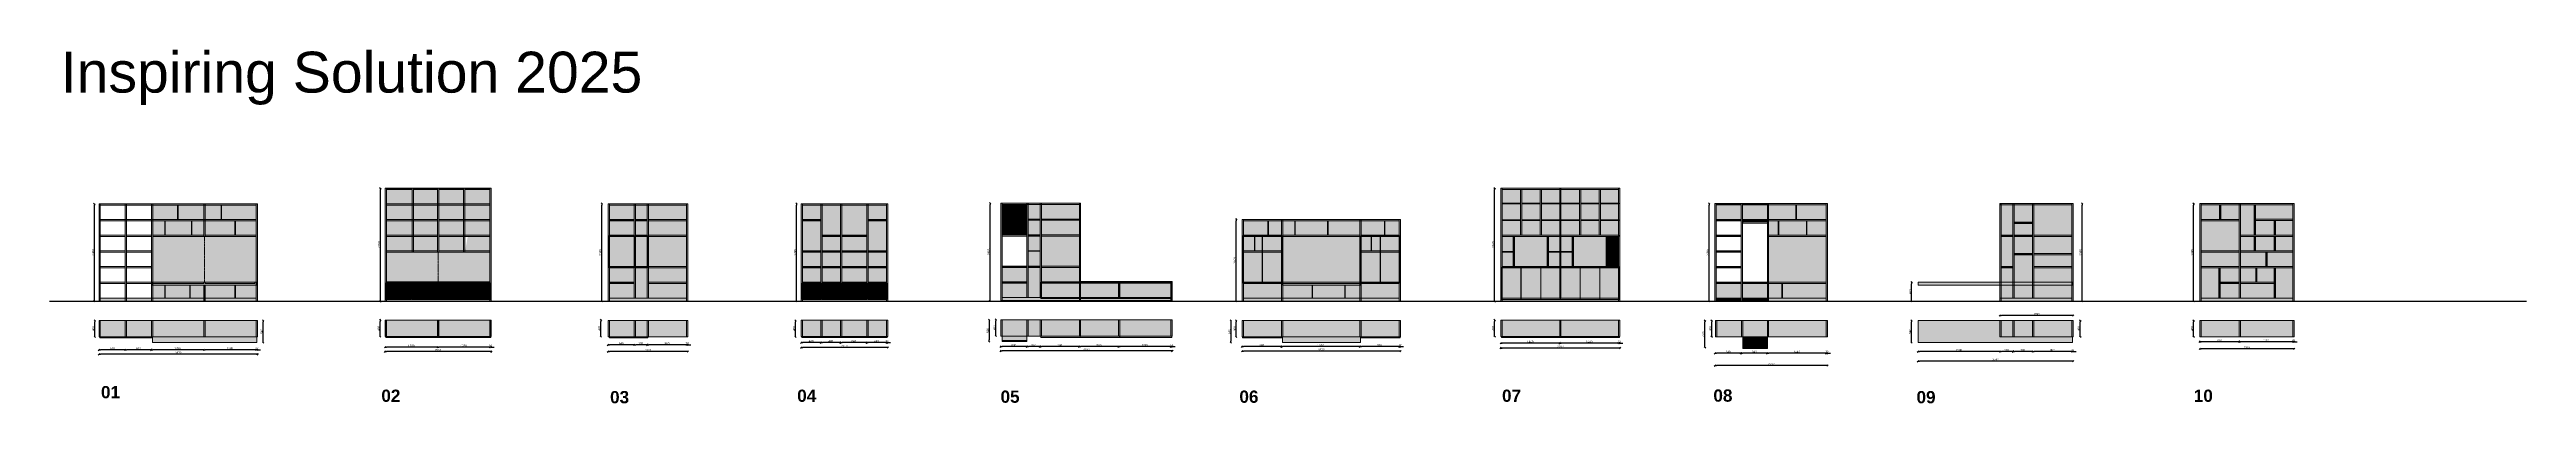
# Model space of a CAD drawing. Header units: inches. Extents: x -2150 to 187520, y -61540 to -22885.
# Drawn here: x 108374 to 168906, y -32477 to -23823 of the extents above; entities that cross this region are included whole.
import ezdxf

# ---------------------------------------------------------------- set-up
doc = ezdxf.new("R2010")
doc.units = ezdxf.units.IN
doc.header["$MEASUREMENT"] = 0
doc.linetypes.add('ISO-02 Linea a tratti', pattern=[3.81, 3.048, -0.762])
doc.layers.add('Linee arredi', color=3, linetype='Continuous', lineweight=20)
doc.layers.add('Quote', color=5, linetype='Continuous')
doc.styles.add('AI', font='Arial.ttf')
doc.styles.add('Arial', font='Arial.ttf')
doc.styles.add('Arial (bold)', font='Arial Bold.ttf')
doc.dimstyles.new('M&C_quote arredo', dxfattribs={"dimtxt": 50, "dimasz": 35.34668, "dimexe": 0, "dimexo": 0, "dimgap": 10, "dimtad": 1, "dimdec": 0, "dimtxsty": 'Arial', "dimblk": 'VW_SLASH', "dimcen": 0, "dimse1": 1, "dimse2": 1, "dimazin": 0, "dimtfac": 1, "dimtdec": 0, "dimtix": 1, "dimtmove": 0, "dimatfit": 0, "dimldrblk": 'VW_SLASH', "dimfxl": 0, "dimfxlon": 1, "dimfrac": 2, "dimtolj": 1, "dimarcsym": 0})

# ---------------------------------------------------------------- blocks, each defined once
blk = doc.blocks.new('VW_SLASH')
at = {"color": 0, "linetype": 'ByBlock', "lineweight": -2, "transparency": 16777216}
blk.add_line((0, 0), (-1, 0), dxfattribs=at)
at = {"color": 0, "linetype": 'Continuous', "lineweight": -2, "transparency": 16777216, "flags": 128}
blk.add_lwpolyline([(0.5, 0.5), (-0.5, -0.5)], dxfattribs=at)
blk = doc.blocks.new('*D673')
at = {"layer": 'Defpoints', "color": 0, "transparency": 16777216}
for p in [(160772, -27590), (160924, -27590), (160924, -29975)]:
    blk.add_point(p, dxfattribs=at)
at = {"layer": 'Quote', "color": 0, "lineweight": -2, "transparency": 16777216}
blk.add_line((160772, -29940), (160772, -27626), dxfattribs=at)
at = {"layer": 'Quote', "color": 0, "lineweight": -2, "transparency": 16777216, "xscale": 35.3466796875, "yscale": 35.3466796875, "zscale": 35.3466796875}
for p, rotation in [((160772, -27590), 90), ((160772, -29975), 270)]:
    blk.add_blockref('VW_SLASH', p, dxfattribs=dict(at, rotation=rotation))
at = {"layer": 'Quote', "color": 0, "transparency": 16777216, "insert": (160736, -28783), "char_height": 50, "attachment_point": 5, "rotation": 90, "style": 'Arial'}
blk.add_mtext('\\A1;2385', dxfattribs=at)
blk = doc.blocks.new('*D674')
at = {"layer": 'Defpoints', "color": 0, "transparency": 16777216}
for p in [(160772, -30446), (160924, -30446), (160924, -30846)]:
    blk.add_point(p, dxfattribs=at)
at = {"layer": 'Quote', "color": 0, "lineweight": -2, "transparency": 16777216}
blk.add_line((160772, -30811), (160772, -30482), dxfattribs=at)
at = {"layer": 'Quote', "color": 0, "lineweight": -2, "transparency": 16777216, "xscale": 35.3466796875, "yscale": 35.3466796875, "zscale": 35.3466796875}
for p, rotation in [((160772, -30446), 90), ((160772, -30846), 270)]:
    blk.add_blockref('VW_SLASH', p, dxfattribs=dict(at, rotation=rotation))
at = {"layer": 'Quote', "color": 0, "transparency": 16777216, "insert": (160736, -30646), "char_height": 50, "attachment_point": 5, "rotation": 90, "style": 'Arial'}
blk.add_mtext('\\A1;400', dxfattribs=at)
blk = doc.blocks.new('*D675')
at = {"layer": 'Defpoints', "color": 0, "transparency": 16777216}
for p in [(160924, -30871), (163228, -30871), (160924, -31143)]:
    blk.add_point(p, dxfattribs=at)
at = {"layer": 'Quote', "color": 0, "lineweight": -2, "transparency": 16777216}
blk.add_line((163193, -31143), (160959, -31143), dxfattribs=at)
at = {"layer": 'Quote', "color": 0, "lineweight": -2, "transparency": 16777216, "xscale": 35.3466796875, "yscale": 35.3466796875, "zscale": 35.3466796875, "rotation": 180}
blk.add_blockref('VW_SLASH', (160924, -31143), dxfattribs=at)
at = {"layer": 'Quote', "color": 0, "lineweight": -2, "transparency": 16777216, "xscale": 35.3466796875, "yscale": 35.3466796875, "zscale": 35.3466796875}
blk.add_blockref('VW_SLASH', (163228, -31143), dxfattribs=at)
at = {"layer": 'Quote', "color": 0, "transparency": 16777216, "insert": (162076, -31107), "char_height": 50, "attachment_point": 5, "style": 'Arial'}
blk.add_mtext('\\A1;2304', dxfattribs=at)
blk = doc.blocks.new('*D676')
at = {"layer": 'Defpoints', "color": 0, "transparency": 16777216}
for p in [(126631, -27590), (126783, -27590), (126783, -29975)]:
    blk.add_point(p, dxfattribs=at)
at = {"layer": 'Quote', "color": 0, "lineweight": -2, "transparency": 16777216}
blk.add_line((126631, -29940), (126631, -27626), dxfattribs=at)
at = {"layer": 'Quote', "color": 0, "lineweight": -2, "transparency": 16777216, "xscale": 35.3466796875, "yscale": 35.3466796875, "zscale": 35.3466796875}
for p, rotation in [((126631, -27590), 90), ((126631, -29975), 270)]:
    blk.add_blockref('VW_SLASH', p, dxfattribs=dict(at, rotation=rotation))
at = {"layer": 'Quote', "color": 0, "transparency": 16777216, "insert": (126596, -28783), "char_height": 50, "attachment_point": 5, "rotation": 90, "style": 'Arial'}
blk.add_mtext('\\A1;2385', dxfattribs=at)
blk = doc.blocks.new('*D677')
at = {"layer": 'Defpoints', "color": 0, "transparency": 16777216}
for p in [(126746, -30821), (128858, -30821), (126746, -31110)]:
    blk.add_point(p, dxfattribs=at)
at = {"layer": 'Quote', "color": 0, "lineweight": -2, "transparency": 16777216}
blk.add_line((128823, -31110), (126781, -31110), dxfattribs=at)
at = {"layer": 'Quote', "color": 0, "lineweight": -2, "transparency": 16777216, "xscale": 35.3466796875, "yscale": 35.3466796875, "zscale": 35.3466796875, "rotation": 180}
blk.add_blockref('VW_SLASH', (126746, -31110), dxfattribs=at)
at = {"layer": 'Quote', "color": 0, "lineweight": -2, "transparency": 16777216, "xscale": 35.3466796875, "yscale": 35.3466796875, "zscale": 35.3466796875}
blk.add_blockref('VW_SLASH', (128858, -31110), dxfattribs=at)
at = {"layer": 'Quote', "color": 0, "transparency": 16777216, "insert": (127802, -31075), "char_height": 50, "attachment_point": 5, "style": 'Arial'}
blk.add_mtext('\\A1;2112', dxfattribs=at)
blk = doc.blocks.new('*D678')
at = {"layer": 'Defpoints', "color": 0, "transparency": 16777216}
for p in [(126606, -30446), (126758, -30446), (126758, -30846)]:
    blk.add_point(p, dxfattribs=at)
at = {"layer": 'Quote', "color": 0, "lineweight": -2, "transparency": 16777216}
blk.add_line((126606, -30811), (126606, -30482), dxfattribs=at)
at = {"layer": 'Quote', "color": 0, "lineweight": -2, "transparency": 16777216, "xscale": 35.3466796875, "yscale": 35.3466796875, "zscale": 35.3466796875}
for p, rotation in [((126606, -30446), 90), ((126606, -30846), 270)]:
    blk.add_blockref('VW_SLASH', p, dxfattribs=dict(at, rotation=rotation))
at = {"layer": 'Quote', "color": 0, "transparency": 16777216, "insert": (126570, -30646), "char_height": 50, "attachment_point": 5, "rotation": 90, "style": 'Arial'}
blk.add_mtext('\\A1;400', dxfattribs=at)
blk = doc.blocks.new('*D679')
at = {"layer": 'Defpoints', "color": 0, "transparency": 16777216}
for p in [(116459, -27211), (116611, -27211), (116611, -29980)]:
    blk.add_point(p, dxfattribs=at)
at = {"layer": 'Quote', "color": 0, "lineweight": -2, "transparency": 16777216}
blk.add_line((116459, -29945), (116459, -27247), dxfattribs=at)
at = {"layer": 'Quote', "color": 0, "lineweight": -2, "transparency": 16777216, "xscale": 35.3466796875, "yscale": 35.3466796875, "zscale": 35.3466796875}
for p, rotation in [((116459, -27211), 90), ((116459, -29980), 270)]:
    blk.add_blockref('VW_SLASH', p, dxfattribs=dict(at, rotation=rotation))
at = {"layer": 'Quote', "color": 0, "transparency": 16777216, "insert": (116423, -28596), "char_height": 50, "attachment_point": 5, "rotation": 90, "style": 'Arial'}
blk.add_mtext('\\A1;2769', dxfattribs=at)
blk = doc.blocks.new('*D680')
at = {"layer": 'Defpoints', "color": 0, "transparency": 16777216}
for p in [(116574, -30955), (116574, -31210), (119166, -30955)]:
    blk.add_point(p, dxfattribs=at)
at = {"layer": 'Quote', "color": 0, "lineweight": -2, "transparency": 16777216}
blk.add_line((119130, -31210), (116609, -31210), dxfattribs=at)
at = {"layer": 'Quote', "color": 0, "lineweight": -2, "transparency": 16777216, "xscale": 35.3466796875, "yscale": 35.3466796875, "zscale": 35.3466796875, "rotation": 180}
blk.add_blockref('VW_SLASH', (116574, -31210), dxfattribs=at)
at = {"layer": 'Quote', "color": 0, "lineweight": -2, "transparency": 16777216, "xscale": 35.3466796875, "yscale": 35.3466796875, "zscale": 35.3466796875}
blk.add_blockref('VW_SLASH', (119166, -31210), dxfattribs=at)
at = {"layer": 'Quote', "color": 0, "transparency": 16777216, "insert": (117870, -31174), "char_height": 50, "attachment_point": 5, "style": 'Arial'}
blk.add_mtext('\\A1;2592', dxfattribs=at)
blk = doc.blocks.new('*D681')
at = {"layer": 'Defpoints', "color": 0, "transparency": 16777216}
for p in [(117854, -30494), (116574, -30955), (116574, -31102)]:
    blk.add_point(p, dxfattribs=at)
at = {"layer": 'Quote', "color": 0, "lineweight": -2, "transparency": 16777216}
blk.add_line((117818, -31102), (116609, -31102), dxfattribs=at)
at = {"layer": 'Quote', "color": 0, "lineweight": -2, "transparency": 16777216, "xscale": 35.3466796875, "yscale": 35.3466796875, "zscale": 35.3466796875, "rotation": 180}
blk.add_blockref('VW_SLASH', (116574, -31102), dxfattribs=at)
at = {"layer": 'Quote', "color": 0, "lineweight": -2, "transparency": 16777216, "xscale": 35.3466796875, "yscale": 35.3466796875, "zscale": 35.3466796875}
blk.add_blockref('VW_SLASH', (117854, -31102), dxfattribs=at)
at = {"layer": 'Quote', "color": 0, "transparency": 16777216, "insert": (117214, -31066), "char_height": 50, "attachment_point": 5, "style": 'Arial'}
blk.add_mtext('\\A1;1280', dxfattribs=at)
blk = doc.blocks.new('*D682')
at = {"layer": 'Defpoints', "color": 0, "transparency": 16777216}
for p in [(117854, -30494), (119134, -30494), (117854, -31102)]:
    blk.add_point(p, dxfattribs=at)
at = {"layer": 'Quote', "color": 0, "lineweight": -2, "transparency": 16777216}
blk.add_line((119098, -31102), (117889, -31102), dxfattribs=at)
at = {"layer": 'Quote', "color": 0, "lineweight": -2, "transparency": 16777216, "xscale": 35.3466796875, "yscale": 35.3466796875, "zscale": 35.3466796875, "rotation": 180}
blk.add_blockref('VW_SLASH', (117854, -31102), dxfattribs=at)
at = {"layer": 'Quote', "color": 0, "lineweight": -2, "transparency": 16777216, "xscale": 35.3466796875, "yscale": 35.3466796875, "zscale": 35.3466796875}
blk.add_blockref('VW_SLASH', (119134, -31102), dxfattribs=at)
at = {"layer": 'Quote', "color": 0, "transparency": 16777216, "insert": (118494, -31066), "char_height": 50, "attachment_point": 5, "style": 'Arial'}
blk.add_mtext('\\A1;1280', dxfattribs=at)
blk = doc.blocks.new('*D683')
at = {"layer": 'Defpoints', "color": 0, "transparency": 16777216}
for p in [(119134, -30494), (119134, -31102), (119166, -30955)]:
    blk.add_point(p, dxfattribs=at)
at = {"layer": 'Quote', "color": 0, "lineweight": -2, "transparency": 16777216}
for p, q in [((119098, -31102), (119063, -31102)), ((119166, -31102), (119134, -31102)), ((119201, -31102), (119236, -31102))]:
    blk.add_line(p, q, dxfattribs=at)
at = {"layer": 'Quote', "color": 0, "lineweight": -2, "transparency": 16777216, "xscale": 35.3466796875, "yscale": 35.3466796875, "zscale": 35.3466796875}
blk.add_blockref('VW_SLASH', (119134, -31102), dxfattribs=at)
at = {"layer": 'Quote', "color": 0, "lineweight": -2, "transparency": 16777216, "xscale": 35.3466796875, "yscale": 35.3466796875, "zscale": 35.3466796875, "rotation": 180}
blk.add_blockref('VW_SLASH', (119166, -31102), dxfattribs=at)
at = {"layer": 'Quote', "color": 0, "transparency": 16777216, "insert": (119150, -31066), "char_height": 50, "attachment_point": 5, "style": 'Arial'}
blk.add_mtext('\\A1;32', dxfattribs=at)
blk = doc.blocks.new('*D684')
at = {"layer": 'Defpoints', "color": 0, "transparency": 16777216}
for p in [(160924, -30846), (161884, -30846), (160924, -30967)]:
    blk.add_point(p, dxfattribs=at)
at = {"layer": 'Quote', "color": 0, "lineweight": -2, "transparency": 16777216}
blk.add_line((161849, -30967), (160959, -30967), dxfattribs=at)
at = {"layer": 'Quote', "color": 0, "lineweight": -2, "transparency": 16777216, "xscale": 35.3466796875, "yscale": 35.3466796875, "zscale": 35.3466796875, "rotation": 180}
blk.add_blockref('VW_SLASH', (160924, -30967), dxfattribs=at)
at = {"layer": 'Quote', "color": 0, "lineweight": -2, "transparency": 16777216, "xscale": 35.3466796875, "yscale": 35.3466796875, "zscale": 35.3466796875}
blk.add_blockref('VW_SLASH', (161884, -30967), dxfattribs=at)
at = {"layer": 'Quote', "color": 0, "transparency": 16777216, "insert": (161404, -30931), "char_height": 50, "attachment_point": 5, "style": 'Arial'}
blk.add_mtext('\\A1;960', dxfattribs=at)
blk = doc.blocks.new('*D685')
at = {"layer": 'Defpoints', "color": 0, "transparency": 16777216}
for p in [(161884, -30846), (163196, -30846), (161884, -30967)]:
    blk.add_point(p, dxfattribs=at)
at = {"layer": 'Quote', "color": 0, "lineweight": -2, "transparency": 16777216}
blk.add_line((163161, -30967), (161919, -30967), dxfattribs=at)
at = {"layer": 'Quote', "color": 0, "lineweight": -2, "transparency": 16777216, "xscale": 35.3466796875, "yscale": 35.3466796875, "zscale": 35.3466796875, "rotation": 180}
blk.add_blockref('VW_SLASH', (161884, -30967), dxfattribs=at)
at = {"layer": 'Quote', "color": 0, "lineweight": -2, "transparency": 16777216, "xscale": 35.3466796875, "yscale": 35.3466796875, "zscale": 35.3466796875}
blk.add_blockref('VW_SLASH', (163196, -30967), dxfattribs=at)
at = {"layer": 'Quote', "color": 0, "transparency": 16777216, "insert": (162540, -30931), "char_height": 50, "attachment_point": 5, "style": 'Arial'}
blk.add_mtext('\\A1;1312', dxfattribs=at)
blk = doc.blocks.new('*D686')
at = {"layer": 'Defpoints', "color": 0, "transparency": 16777216}
for p in [(163196, -30846), (163228, -30846), (163196, -30967)]:
    blk.add_point(p, dxfattribs=at)
at = {"layer": 'Quote', "color": 0, "lineweight": -2, "transparency": 16777216}
for p, q in [((163161, -30967), (163125, -30967)), ((163228, -30967), (163196, -30967)), ((163263, -30967), (163299, -30967))]:
    blk.add_line(p, q, dxfattribs=at)
at = {"layer": 'Quote', "color": 0, "lineweight": -2, "transparency": 16777216, "xscale": 35.3466796875, "yscale": 35.3466796875, "zscale": 35.3466796875}
blk.add_blockref('VW_SLASH', (163196, -30967), dxfattribs=at)
at = {"layer": 'Quote', "color": 0, "lineweight": -2, "transparency": 16777216, "xscale": 35.3466796875, "yscale": 35.3466796875, "zscale": 35.3466796875, "rotation": 180}
blk.add_blockref('VW_SLASH', (163228, -30967), dxfattribs=at)
at = {"layer": 'Quote', "color": 0, "transparency": 16777216, "insert": (163212, -30931), "char_height": 50, "attachment_point": 5, "style": 'Arial'}
blk.add_mtext('\\A1;32', dxfattribs=at)
blk = doc.blocks.new('*D687')
at = {"layer": 'Defpoints', "color": 0, "transparency": 16777216}
for p in [(126746, -30837), (127226, -30837), (126746, -30989)]:
    blk.add_point(p, dxfattribs=at)
at = {"layer": 'Quote', "color": 0, "lineweight": -2, "transparency": 16777216}
blk.add_line((127191, -30989), (126781, -30989), dxfattribs=at)
at = {"layer": 'Quote', "color": 0, "lineweight": -2, "transparency": 16777216, "xscale": 35.3466796875, "yscale": 35.3466796875, "zscale": 35.3466796875, "rotation": 180}
blk.add_blockref('VW_SLASH', (126746, -30989), dxfattribs=at)
at = {"layer": 'Quote', "color": 0, "lineweight": -2, "transparency": 16777216, "xscale": 35.3466796875, "yscale": 35.3466796875, "zscale": 35.3466796875}
blk.add_blockref('VW_SLASH', (127226, -30989), dxfattribs=at)
at = {"layer": 'Quote', "color": 0, "transparency": 16777216, "insert": (126986, -30953), "char_height": 50, "attachment_point": 5, "style": 'Arial'}
blk.add_mtext('\\A1;480', dxfattribs=at)
blk = doc.blocks.new('*D688')
at = {"layer": 'Defpoints', "color": 0, "transparency": 16777216}
for p in [(127226, -30837), (127706, -30837), (127226, -30989)]:
    blk.add_point(p, dxfattribs=at)
at = {"layer": 'Quote', "color": 0, "lineweight": -2, "transparency": 16777216}
blk.add_line((127671, -30989), (127261, -30989), dxfattribs=at)
at = {"layer": 'Quote', "color": 0, "lineweight": -2, "transparency": 16777216, "xscale": 35.3466796875, "yscale": 35.3466796875, "zscale": 35.3466796875, "rotation": 180}
blk.add_blockref('VW_SLASH', (127226, -30989), dxfattribs=at)
at = {"layer": 'Quote', "color": 0, "lineweight": -2, "transparency": 16777216, "xscale": 35.3466796875, "yscale": 35.3466796875, "zscale": 35.3466796875}
blk.add_blockref('VW_SLASH', (127706, -30989), dxfattribs=at)
at = {"layer": 'Quote', "color": 0, "transparency": 16777216, "insert": (127466, -30953), "char_height": 50, "attachment_point": 5, "style": 'Arial'}
blk.add_mtext('\\A1;480', dxfattribs=at)
blk = doc.blocks.new('*D689')
at = {"layer": 'Defpoints', "color": 0, "transparency": 16777216}
for p in [(127706, -30837), (128346, -30837), (127706, -30989)]:
    blk.add_point(p, dxfattribs=at)
at = {"layer": 'Quote', "color": 0, "lineweight": -2, "transparency": 16777216}
blk.add_line((128311, -30989), (127741, -30989), dxfattribs=at)
at = {"layer": 'Quote', "color": 0, "lineweight": -2, "transparency": 16777216, "xscale": 35.3466796875, "yscale": 35.3466796875, "zscale": 35.3466796875, "rotation": 180}
blk.add_blockref('VW_SLASH', (127706, -30989), dxfattribs=at)
at = {"layer": 'Quote', "color": 0, "lineweight": -2, "transparency": 16777216, "xscale": 35.3466796875, "yscale": 35.3466796875, "zscale": 35.3466796875}
blk.add_blockref('VW_SLASH', (128346, -30989), dxfattribs=at)
at = {"layer": 'Quote', "color": 0, "transparency": 16777216, "insert": (128026, -30953), "char_height": 50, "attachment_point": 5, "style": 'Arial'}
blk.add_mtext('\\A1;640', dxfattribs=at)
blk = doc.blocks.new('*D690')
at = {"layer": 'Defpoints', "color": 0, "transparency": 16777216}
for p in [(128346, -30837), (128826, -30837), (128346, -30989)]:
    blk.add_point(p, dxfattribs=at)
at = {"layer": 'Quote', "color": 0, "lineweight": -2, "transparency": 16777216}
blk.add_line((128791, -30989), (128381, -30989), dxfattribs=at)
at = {"layer": 'Quote', "color": 0, "lineweight": -2, "transparency": 16777216, "xscale": 35.3466796875, "yscale": 35.3466796875, "zscale": 35.3466796875, "rotation": 180}
blk.add_blockref('VW_SLASH', (128346, -30989), dxfattribs=at)
at = {"layer": 'Quote', "color": 0, "lineweight": -2, "transparency": 16777216, "xscale": 35.3466796875, "yscale": 35.3466796875, "zscale": 35.3466796875}
blk.add_blockref('VW_SLASH', (128826, -30989), dxfattribs=at)
at = {"layer": 'Quote', "color": 0, "transparency": 16777216, "insert": (128586, -30953), "char_height": 50, "attachment_point": 5, "style": 'Arial'}
blk.add_mtext('\\A1;480', dxfattribs=at)
blk = doc.blocks.new('*D691')
at = {"layer": 'Defpoints', "color": 0, "transparency": 16777216}
for p in [(128826, -30837), (128858, -30837), (128826, -30989)]:
    blk.add_point(p, dxfattribs=at)
at = {"layer": 'Quote', "color": 0, "lineweight": -2, "transparency": 16777216}
for p, q in [((128791, -30989), (128755, -30989)), ((128858, -30989), (128826, -30989)), ((128893, -30989), (128929, -30989))]:
    blk.add_line(p, q, dxfattribs=at)
at = {"layer": 'Quote', "color": 0, "lineweight": -2, "transparency": 16777216, "xscale": 35.3466796875, "yscale": 35.3466796875, "zscale": 35.3466796875}
blk.add_blockref('VW_SLASH', (128826, -30989), dxfattribs=at)
at = {"layer": 'Quote', "color": 0, "lineweight": -2, "transparency": 16777216, "xscale": 35.3466796875, "yscale": 35.3466796875, "zscale": 35.3466796875, "rotation": 180}
blk.add_blockref('VW_SLASH', (128858, -30989), dxfattribs=at)
at = {"layer": 'Quote', "color": 0, "transparency": 16777216, "insert": (128842, -30953), "char_height": 50, "attachment_point": 5, "style": 'Arial'}
blk.add_mtext('\\A1;32', dxfattribs=at)
blk = doc.blocks.new('*D692')
at = {"layer": 'Defpoints', "color": 0, "transparency": 16777216}
for p in [(116454, -30437), (116574, -30437), (116574, -30837)]:
    blk.add_point(p, dxfattribs=at)
at = {"layer": 'Quote', "color": 0, "lineweight": -2, "transparency": 16777216}
blk.add_line((116454, -30802), (116454, -30472), dxfattribs=at)
at = {"layer": 'Quote', "color": 0, "lineweight": -2, "transparency": 16777216, "xscale": 35.3466796875, "yscale": 35.3466796875, "zscale": 35.3466796875}
for p, rotation in [((116454, -30437), 90), ((116454, -30837), 270)]:
    blk.add_blockref('VW_SLASH', p, dxfattribs=dict(at, rotation=rotation))
at = {"layer": 'Quote', "color": 0, "transparency": 16777216, "insert": (116418, -30637), "char_height": 50, "attachment_point": 5, "rotation": 90, "style": 'Arial'}
blk.add_mtext('\\A1;400', dxfattribs=at)
blk = doc.blocks.new('*D693')
at = {"layer": 'Defpoints', "color": 0, "transparency": 16777216}
for p in [(143690, -27211), (143946, -27211), (144303, -29980)]:
    blk.add_point(p, dxfattribs=at)
at = {"layer": 'Quote', "color": 0, "lineweight": -2, "transparency": 16777216}
blk.add_line((143690, -29945), (143690, -27247), dxfattribs=at)
at = {"layer": 'Quote', "color": 0, "lineweight": -2, "transparency": 16777216, "xscale": 35.3466796875, "yscale": 35.3466796875, "zscale": 35.3466796875}
for p, rotation in [((143690, -27211), 90), ((143690, -29980), 270)]:
    blk.add_blockref('VW_SLASH', p, dxfattribs=dict(at, rotation=rotation))
at = {"layer": 'Quote', "color": 0, "transparency": 16777216, "insert": (143654, -28596), "char_height": 50, "attachment_point": 5, "rotation": 90, "style": 'Arial'}
blk.add_mtext('\\A1;2769', dxfattribs=at)
blk = doc.blocks.new('*D694')
at = {"layer": 'Defpoints', "color": 0, "transparency": 16777216}
for p in [(143840, -30902), (143840, -31122), (146752, -30902)]:
    blk.add_point(p, dxfattribs=at)
at = {"layer": 'Quote', "color": 0, "lineweight": -2, "transparency": 16777216}
blk.add_line((146716, -31122), (143875, -31122), dxfattribs=at)
at = {"layer": 'Quote', "color": 0, "lineweight": -2, "transparency": 16777216, "xscale": 35.3466796875, "yscale": 35.3466796875, "zscale": 35.3466796875, "rotation": 180}
blk.add_blockref('VW_SLASH', (143840, -31122), dxfattribs=at)
at = {"layer": 'Quote', "color": 0, "lineweight": -2, "transparency": 16777216, "xscale": 35.3466796875, "yscale": 35.3466796875, "zscale": 35.3466796875}
blk.add_blockref('VW_SLASH', (146752, -31122), dxfattribs=at)
at = {"layer": 'Quote', "color": 0, "transparency": 16777216, "insert": (145296, -31086), "char_height": 50, "attachment_point": 5, "style": 'Arial'}
blk.add_mtext('\\A1;2912', dxfattribs=at)
blk = doc.blocks.new('*D695')
at = {"layer": 'Defpoints', "color": 0, "transparency": 16777216}
for p in [(145280, -30826), (143840, -30902), (143840, -31002)]:
    blk.add_point(p, dxfattribs=at)
at = {"layer": 'Quote', "color": 0, "lineweight": -2, "transparency": 16777216}
blk.add_line((145244, -31002), (143875, -31002), dxfattribs=at)
at = {"layer": 'Quote', "color": 0, "lineweight": -2, "transparency": 16777216, "xscale": 35.3466796875, "yscale": 35.3466796875, "zscale": 35.3466796875, "rotation": 180}
blk.add_blockref('VW_SLASH', (143840, -31002), dxfattribs=at)
at = {"layer": 'Quote', "color": 0, "lineweight": -2, "transparency": 16777216, "xscale": 35.3466796875, "yscale": 35.3466796875, "zscale": 35.3466796875}
blk.add_blockref('VW_SLASH', (145280, -31002), dxfattribs=at)
at = {"layer": 'Quote', "color": 0, "transparency": 16777216, "insert": (144560, -30966), "char_height": 50, "attachment_point": 5, "style": 'Arial'}
blk.add_mtext('\\A1;1440', dxfattribs=at)
blk = doc.blocks.new('*D696')
at = {"layer": 'Defpoints', "color": 0, "transparency": 16777216}
for p in [(145280, -30826), (145280, -31002), (146720, -30902)]:
    blk.add_point(p, dxfattribs=at)
at = {"layer": 'Quote', "color": 0, "lineweight": -2, "transparency": 16777216}
blk.add_line((146684, -31002), (145315, -31002), dxfattribs=at)
at = {"layer": 'Quote', "color": 0, "lineweight": -2, "transparency": 16777216, "xscale": 35.3466796875, "yscale": 35.3466796875, "zscale": 35.3466796875, "rotation": 180}
blk.add_blockref('VW_SLASH', (145280, -31002), dxfattribs=at)
at = {"layer": 'Quote', "color": 0, "lineweight": -2, "transparency": 16777216, "xscale": 35.3466796875, "yscale": 35.3466796875, "zscale": 35.3466796875}
blk.add_blockref('VW_SLASH', (146720, -31002), dxfattribs=at)
at = {"layer": 'Quote', "color": 0, "transparency": 16777216, "insert": (146000, -30966), "char_height": 50, "attachment_point": 5, "style": 'Arial'}
blk.add_mtext('\\A1;1440', dxfattribs=at)
blk = doc.blocks.new('*D697')
at = {"layer": 'Defpoints', "color": 0, "transparency": 16777216}
for p in [(146720, -30902), (146720, -31002), (146752, -30902)]:
    blk.add_point(p, dxfattribs=at)
at = {"layer": 'Quote', "color": 0, "lineweight": -2, "transparency": 16777216}
for p, q in [((146684, -31002), (146649, -31002)), ((146752, -31002), (146720, -31002)), ((146787, -31002), (146822, -31002))]:
    blk.add_line(p, q, dxfattribs=at)
at = {"layer": 'Quote', "color": 0, "lineweight": -2, "transparency": 16777216, "xscale": 35.3466796875, "yscale": 35.3466796875, "zscale": 35.3466796875}
blk.add_blockref('VW_SLASH', (146720, -31002), dxfattribs=at)
at = {"layer": 'Quote', "color": 0, "lineweight": -2, "transparency": 16777216, "xscale": 35.3466796875, "yscale": 35.3466796875, "zscale": 35.3466796875, "rotation": 180}
blk.add_blockref('VW_SLASH', (146752, -31002), dxfattribs=at)
at = {"layer": 'Quote', "color": 0, "transparency": 16777216, "insert": (146736, -30966), "char_height": 50, "attachment_point": 5, "style": 'Arial'}
blk.add_mtext('\\A1;32', dxfattribs=at)
blk = doc.blocks.new('*D698')
at = {"layer": 'Defpoints', "color": 0, "transparency": 16777216}
for p in [(143690, -30437), (143810, -30437), (143810, -30837)]:
    blk.add_point(p, dxfattribs=at)
at = {"layer": 'Quote', "color": 0, "lineweight": -2, "transparency": 16777216}
blk.add_line((143690, -30802), (143690, -30472), dxfattribs=at)
at = {"layer": 'Quote', "color": 0, "lineweight": -2, "transparency": 16777216, "xscale": 35.3466796875, "yscale": 35.3466796875, "zscale": 35.3466796875}
for p, rotation in [((143690, -30437), 90), ((143690, -30837), 270)]:
    blk.add_blockref('VW_SLASH', p, dxfattribs=dict(at, rotation=rotation))
at = {"layer": 'Quote', "color": 0, "transparency": 16777216, "insert": (143654, -30637), "char_height": 50, "attachment_point": 5, "rotation": 90, "style": 'Arial'}
blk.add_mtext('\\A1;400', dxfattribs=at)
blk = doc.blocks.new('*D699')
at = {"layer": 'Defpoints', "color": 0, "transparency": 16777216}
for p in [(122023, -30846), (122663, -30846), (122023, -31044)]:
    blk.add_point(p, dxfattribs=at)
at = {"layer": 'Quote', "color": 0, "lineweight": -2, "transparency": 16777216}
blk.add_line((122628, -31044), (122058, -31044), dxfattribs=at)
at = {"layer": 'Quote', "color": 0, "lineweight": -2, "transparency": 16777216, "xscale": 35.3466796875, "yscale": 35.3466796875, "zscale": 35.3466796875, "rotation": 180}
blk.add_blockref('VW_SLASH', (122023, -31044), dxfattribs=at)
at = {"layer": 'Quote', "color": 0, "lineweight": -2, "transparency": 16777216, "xscale": 35.3466796875, "yscale": 35.3466796875, "zscale": 35.3466796875}
blk.add_blockref('VW_SLASH', (122663, -31044), dxfattribs=at)
at = {"layer": 'Quote', "color": 0, "transparency": 16777216, "insert": (122343, -31008), "char_height": 50, "attachment_point": 5, "style": 'Arial'}
blk.add_mtext('\\A1;640', dxfattribs=at)
blk = doc.blocks.new('*D700')
at = {"layer": 'Defpoints', "color": 0, "transparency": 16777216}
for p in [(122663, -30846), (122983, -30846), (122663, -31044)]:
    blk.add_point(p, dxfattribs=at)
at = {"layer": 'Quote', "color": 0, "lineweight": -2, "transparency": 16777216}
blk.add_line((122948, -31044), (122698, -31044), dxfattribs=at)
at = {"layer": 'Quote', "color": 0, "lineweight": -2, "transparency": 16777216, "xscale": 35.3466796875, "yscale": 35.3466796875, "zscale": 35.3466796875, "rotation": 180}
blk.add_blockref('VW_SLASH', (122663, -31044), dxfattribs=at)
at = {"layer": 'Quote', "color": 0, "lineweight": -2, "transparency": 16777216, "xscale": 35.3466796875, "yscale": 35.3466796875, "zscale": 35.3466796875}
blk.add_blockref('VW_SLASH', (122983, -31044), dxfattribs=at)
at = {"layer": 'Quote', "color": 0, "transparency": 16777216, "insert": (122823, -31008), "char_height": 50, "attachment_point": 5, "style": 'Arial'}
blk.add_mtext('\\A1;320', dxfattribs=at)
blk = doc.blocks.new('*D701')
at = {"layer": 'Defpoints', "color": 0, "transparency": 16777216}
for p in [(122983, -30846), (123943, -30770), (122983, -31044)]:
    blk.add_point(p, dxfattribs=at)
at = {"layer": 'Quote', "color": 0, "lineweight": -2, "transparency": 16777216}
blk.add_line((123908, -31044), (123018, -31044), dxfattribs=at)
at = {"layer": 'Quote', "color": 0, "lineweight": -2, "transparency": 16777216, "xscale": 35.3466796875, "yscale": 35.3466796875, "zscale": 35.3466796875, "rotation": 180}
blk.add_blockref('VW_SLASH', (122983, -31044), dxfattribs=at)
at = {"layer": 'Quote', "color": 0, "lineweight": -2, "transparency": 16777216, "xscale": 35.3466796875, "yscale": 35.3466796875, "zscale": 35.3466796875}
blk.add_blockref('VW_SLASH', (123943, -31044), dxfattribs=at)
at = {"layer": 'Quote', "color": 0, "transparency": 16777216, "insert": (123463, -31008), "char_height": 50, "attachment_point": 5, "style": 'Arial'}
blk.add_mtext('\\A1;960', dxfattribs=at)
blk = doc.blocks.new('*D702')
at = {"layer": 'Defpoints', "color": 0, "transparency": 16777216}
for p in [(123943, -30770), (123975, -30846), (123943, -31044)]:
    blk.add_point(p, dxfattribs=at)
at = {"layer": 'Quote', "color": 0, "lineweight": -2, "transparency": 16777216}
for p, q in [((123908, -31044), (123872, -31044)), ((123975, -31044), (123943, -31044)), ((124010, -31044), (124046, -31044))]:
    blk.add_line(p, q, dxfattribs=at)
at = {"layer": 'Quote', "color": 0, "lineweight": -2, "transparency": 16777216, "xscale": 35.3466796875, "yscale": 35.3466796875, "zscale": 35.3466796875}
blk.add_blockref('VW_SLASH', (123943, -31044), dxfattribs=at)
at = {"layer": 'Quote', "color": 0, "lineweight": -2, "transparency": 16777216, "xscale": 35.3466796875, "yscale": 35.3466796875, "zscale": 35.3466796875, "rotation": 180}
blk.add_blockref('VW_SLASH', (123975, -31044), dxfattribs=at)
at = {"layer": 'Quote', "color": 0, "transparency": 16777216, "insert": (123959, -31008), "char_height": 50, "attachment_point": 5, "style": 'Arial'}
blk.add_mtext('\\A1;32', dxfattribs=at)
blk = doc.blocks.new('*D703')
at = {"layer": 'Defpoints', "color": 0, "transparency": 16777216}
for p in [(122023, -30846), (123975, -30826), (122023, -31209)]:
    blk.add_point(p, dxfattribs=at)
at = {"layer": 'Quote', "color": 0, "lineweight": -2, "transparency": 16777216}
blk.add_line((123940, -31209), (122058, -31209), dxfattribs=at)
at = {"layer": 'Quote', "color": 0, "lineweight": -2, "transparency": 16777216, "xscale": 35.3466796875, "yscale": 35.3466796875, "zscale": 35.3466796875, "rotation": 180}
blk.add_blockref('VW_SLASH', (122023, -31209), dxfattribs=at)
at = {"layer": 'Quote', "color": 0, "lineweight": -2, "transparency": 16777216, "xscale": 35.3466796875, "yscale": 35.3466796875, "zscale": 35.3466796875}
blk.add_blockref('VW_SLASH', (123975, -31209), dxfattribs=at)
at = {"layer": 'Quote', "color": 0, "transparency": 16777216, "insert": (122999, -31173), "char_height": 50, "attachment_point": 5, "style": 'Arial'}
blk.add_mtext('\\A1;1952', dxfattribs=at)
blk = doc.blocks.new('*D704')
at = {"layer": 'Defpoints', "color": 0, "transparency": 16777216}
for p in [(121871, -27590), (122195, -27590), (122195, -29975)]:
    blk.add_point(p, dxfattribs=at)
at = {"layer": 'Quote', "color": 0, "lineweight": -2, "transparency": 16777216}
blk.add_line((121871, -29940), (121871, -27626), dxfattribs=at)
at = {"layer": 'Quote', "color": 0, "lineweight": -2, "transparency": 16777216, "xscale": 35.3466796875, "yscale": 35.3466796875, "zscale": 35.3466796875}
for p, rotation in [((121871, -27590), 90), ((121871, -29975), 270)]:
    blk.add_blockref('VW_SLASH', p, dxfattribs=dict(at, rotation=rotation))
at = {"layer": 'Quote', "color": 0, "transparency": 16777216, "insert": (121835, -28783), "char_height": 50, "attachment_point": 5, "rotation": 90, "style": 'Arial'}
blk.add_mtext('\\A1;2385', dxfattribs=at)
blk = doc.blocks.new('*D705')
at = {"layer": 'Defpoints', "color": 0, "transparency": 16777216}
for p in [(135813, -30749), (131621, -30871), (131621, -31194)]:
    blk.add_point(p, dxfattribs=at)
at = {"layer": 'Quote', "color": 0, "lineweight": -2, "transparency": 16777216}
blk.add_line((135777, -31194), (131656, -31194), dxfattribs=at)
at = {"layer": 'Quote', "color": 0, "lineweight": -2, "transparency": 16777216, "xscale": 35.3466796875, "yscale": 35.3466796875, "zscale": 35.3466796875, "rotation": 180}
blk.add_blockref('VW_SLASH', (131621, -31194), dxfattribs=at)
at = {"layer": 'Quote', "color": 0, "lineweight": -2, "transparency": 16777216, "xscale": 35.3466796875, "yscale": 35.3466796875, "zscale": 35.3466796875}
blk.add_blockref('VW_SLASH', (135813, -31194), dxfattribs=at)
at = {"layer": 'Quote', "color": 0, "transparency": 16777216, "insert": (133717, -31159), "char_height": 50, "attachment_point": 5, "style": 'Arial'}
blk.add_mtext('\\A1;4192', dxfattribs=at)
blk = doc.blocks.new('*D706')
at = {"layer": 'Defpoints', "color": 0, "transparency": 16777216}
for p in [(131363, -27578), (131621, -27578), (131621, -29963)]:
    blk.add_point(p, dxfattribs=at)
at = {"layer": 'Quote', "color": 0, "lineweight": -2, "transparency": 16777216}
blk.add_line((131363, -29927), (131363, -27613), dxfattribs=at)
at = {"layer": 'Quote', "color": 0, "lineweight": -2, "transparency": 16777216, "xscale": 35.3466796875, "yscale": 35.3466796875, "zscale": 35.3466796875}
for p, rotation in [((131363, -27578), 90), ((131363, -29963), 270)]:
    blk.add_blockref('VW_SLASH', p, dxfattribs=dict(at, rotation=rotation))
at = {"layer": 'Quote', "color": 0, "transparency": 16777216, "insert": (131327, -28770), "char_height": 50, "attachment_point": 5, "rotation": 90, "style": 'Arial'}
blk.add_mtext('\\A1;2385', dxfattribs=at)
blk = doc.blocks.new('*D707')
at = {"layer": 'Defpoints', "color": 0, "transparency": 16777216}
for p in [(132261, -30795), (131621, -30871), (131621, -31087)]:
    blk.add_point(p, dxfattribs=at)
at = {"layer": 'Quote', "color": 0, "lineweight": -2, "transparency": 16777216}
blk.add_line((132225, -31087), (131656, -31087), dxfattribs=at)
at = {"layer": 'Quote', "color": 0, "lineweight": -2, "transparency": 16777216, "xscale": 35.3466796875, "yscale": 35.3466796875, "zscale": 35.3466796875, "rotation": 180}
blk.add_blockref('VW_SLASH', (131621, -31087), dxfattribs=at)
at = {"layer": 'Quote', "color": 0, "lineweight": -2, "transparency": 16777216, "xscale": 35.3466796875, "yscale": 35.3466796875, "zscale": 35.3466796875}
blk.add_blockref('VW_SLASH', (132261, -31087), dxfattribs=at)
at = {"layer": 'Quote', "color": 0, "transparency": 16777216, "insert": (131941, -31052), "char_height": 50, "attachment_point": 5, "style": 'Arial'}
blk.add_mtext('\\A1;640', dxfattribs=at)
blk = doc.blocks.new('*D708')
at = {"layer": 'Defpoints', "color": 0, "transparency": 16777216}
for p in [(132261, -30795), (132581, -30795), (132261, -31087)]:
    blk.add_point(p, dxfattribs=at)
at = {"layer": 'Quote', "color": 0, "lineweight": -2, "transparency": 16777216}
blk.add_line((132545, -31087), (132296, -31087), dxfattribs=at)
at = {"layer": 'Quote', "color": 0, "lineweight": -2, "transparency": 16777216, "xscale": 35.3466796875, "yscale": 35.3466796875, "zscale": 35.3466796875, "rotation": 180}
blk.add_blockref('VW_SLASH', (132261, -31087), dxfattribs=at)
at = {"layer": 'Quote', "color": 0, "lineweight": -2, "transparency": 16777216, "xscale": 35.3466796875, "yscale": 35.3466796875, "zscale": 35.3466796875}
blk.add_blockref('VW_SLASH', (132581, -31087), dxfattribs=at)
at = {"layer": 'Quote', "color": 0, "transparency": 16777216, "insert": (132421, -31052), "char_height": 50, "attachment_point": 5, "style": 'Arial'}
blk.add_mtext('\\A1;320', dxfattribs=at)
blk = doc.blocks.new('*D709')
at = {"layer": 'Defpoints', "color": 0, "transparency": 16777216}
for p in [(132581, -30795), (133541, -30411), (132581, -31087)]:
    blk.add_point(p, dxfattribs=at)
at = {"layer": 'Quote', "color": 0, "lineweight": -2, "transparency": 16777216}
blk.add_line((133505, -31087), (132616, -31087), dxfattribs=at)
at = {"layer": 'Quote', "color": 0, "lineweight": -2, "transparency": 16777216, "xscale": 35.3466796875, "yscale": 35.3466796875, "zscale": 35.3466796875, "rotation": 180}
blk.add_blockref('VW_SLASH', (132581, -31087), dxfattribs=at)
at = {"layer": 'Quote', "color": 0, "lineweight": -2, "transparency": 16777216, "xscale": 35.3466796875, "yscale": 35.3466796875, "zscale": 35.3466796875}
blk.add_blockref('VW_SLASH', (133541, -31087), dxfattribs=at)
at = {"layer": 'Quote', "color": 0, "transparency": 16777216, "insert": (133061, -31052), "char_height": 50, "attachment_point": 5, "style": 'Arial'}
blk.add_mtext('\\A1;960', dxfattribs=at)
blk = doc.blocks.new('*D710')
at = {"layer": 'Defpoints', "color": 0, "transparency": 16777216}
for p in [(133541, -30411), (134501, -30443), (133541, -31087)]:
    blk.add_point(p, dxfattribs=at)
at = {"layer": 'Quote', "color": 0, "lineweight": -2, "transparency": 16777216}
blk.add_line((134465, -31087), (133576, -31087), dxfattribs=at)
at = {"layer": 'Quote', "color": 0, "lineweight": -2, "transparency": 16777216, "xscale": 35.3466796875, "yscale": 35.3466796875, "zscale": 35.3466796875, "rotation": 180}
blk.add_blockref('VW_SLASH', (133541, -31087), dxfattribs=at)
at = {"layer": 'Quote', "color": 0, "lineweight": -2, "transparency": 16777216, "xscale": 35.3466796875, "yscale": 35.3466796875, "zscale": 35.3466796875}
blk.add_blockref('VW_SLASH', (134501, -31087), dxfattribs=at)
at = {"layer": 'Quote', "color": 0, "transparency": 16777216, "insert": (134021, -31052), "char_height": 50, "attachment_point": 5, "style": 'Arial'}
blk.add_mtext('\\A1;960', dxfattribs=at)
blk = doc.blocks.new('*D711')
at = {"layer": 'Defpoints', "color": 0, "transparency": 16777216}
for p in [(134501, -30443), (135781, -30443), (134501, -31087)]:
    blk.add_point(p, dxfattribs=at)
at = {"layer": 'Quote', "color": 0, "lineweight": -2, "transparency": 16777216}
blk.add_line((135745, -31087), (134536, -31087), dxfattribs=at)
at = {"layer": 'Quote', "color": 0, "lineweight": -2, "transparency": 16777216, "xscale": 35.3466796875, "yscale": 35.3466796875, "zscale": 35.3466796875, "rotation": 180}
blk.add_blockref('VW_SLASH', (134501, -31087), dxfattribs=at)
at = {"layer": 'Quote', "color": 0, "lineweight": -2, "transparency": 16777216, "xscale": 35.3466796875, "yscale": 35.3466796875, "zscale": 35.3466796875}
blk.add_blockref('VW_SLASH', (135781, -31087), dxfattribs=at)
at = {"layer": 'Quote', "color": 0, "transparency": 16777216, "insert": (135141, -31052), "char_height": 50, "attachment_point": 5, "style": 'Arial'}
blk.add_mtext('\\A1;1280', dxfattribs=at)
blk = doc.blocks.new('*D712')
at = {"layer": 'Defpoints', "color": 0, "transparency": 16777216}
for p in [(135781, -30443), (135781, -31087), (135813, -30871)]:
    blk.add_point(p, dxfattribs=at)
at = {"layer": 'Quote', "color": 0, "lineweight": -2, "transparency": 16777216}
for p, q in [((135745, -31087), (135710, -31087)), ((135813, -31087), (135781, -31087)), ((135848, -31087), (135883, -31087))]:
    blk.add_line(p, q, dxfattribs=at)
at = {"layer": 'Quote', "color": 0, "lineweight": -2, "transparency": 16777216, "xscale": 35.3466796875, "yscale": 35.3466796875, "zscale": 35.3466796875}
blk.add_blockref('VW_SLASH', (135781, -31087), dxfattribs=at)
at = {"layer": 'Quote', "color": 0, "lineweight": -2, "transparency": 16777216, "xscale": 35.3466796875, "yscale": 35.3466796875, "zscale": 35.3466796875, "rotation": 180}
blk.add_blockref('VW_SLASH', (135813, -31087), dxfattribs=at)
at = {"layer": 'Quote', "color": 0, "transparency": 16777216, "insert": (135797, -31052), "char_height": 50, "attachment_point": 5, "style": 'Arial'}
blk.add_mtext('\\A1;32', dxfattribs=at)
blk = doc.blocks.new('*D713')
at = {"layer": 'Defpoints', "color": 0, "transparency": 16777216}
for p in [(157829, -30847), (154037, -30986), (154037, -31441)]:
    blk.add_point(p, dxfattribs=at)
at = {"layer": 'Quote', "color": 0, "lineweight": -2, "transparency": 16777216}
blk.add_line((157794, -31441), (154073, -31441), dxfattribs=at)
at = {"layer": 'Quote', "color": 0, "lineweight": -2, "transparency": 16777216, "xscale": 35.3466796875, "yscale": 35.3466796875, "zscale": 35.3466796875, "rotation": 180}
blk.add_blockref('VW_SLASH', (154037, -31441), dxfattribs=at)
at = {"layer": 'Quote', "color": 0, "lineweight": -2, "transparency": 16777216, "xscale": 35.3466796875, "yscale": 35.3466796875, "zscale": 35.3466796875}
blk.add_blockref('VW_SLASH', (157829, -31441), dxfattribs=at)
at = {"layer": 'Quote', "color": 0, "transparency": 16777216, "insert": (155933, -31405), "char_height": 50, "attachment_point": 5, "style": 'Arial'}
blk.add_mtext('\\A1;3792', dxfattribs=at)
blk = doc.blocks.new('*D714')
at = {"layer": 'Defpoints', "color": 0, "transparency": 16777216}
for p in [(154037, -30761), (156037, -30761), (154037, -31204)]:
    blk.add_point(p, dxfattribs=at)
at = {"layer": 'Quote', "color": 0, "lineweight": -2, "transparency": 16777216}
blk.add_line((156002, -31204), (154073, -31204), dxfattribs=at)
at = {"layer": 'Quote', "color": 0, "lineweight": -2, "transparency": 16777216, "xscale": 35.3466796875, "yscale": 35.3466796875, "zscale": 35.3466796875, "rotation": 180}
blk.add_blockref('VW_SLASH', (154037, -31204), dxfattribs=at)
at = {"layer": 'Quote', "color": 0, "lineweight": -2, "transparency": 16777216, "xscale": 35.3466796875, "yscale": 35.3466796875, "zscale": 35.3466796875}
blk.add_blockref('VW_SLASH', (156037, -31204), dxfattribs=at)
at = {"layer": 'Quote', "color": 0, "transparency": 16777216, "insert": (155037, -31168), "char_height": 50, "attachment_point": 5, "style": 'Arial'}
blk.add_mtext('\\A1;2000', dxfattribs=at)
blk = doc.blocks.new('*D715')
at = {"layer": 'Defpoints', "color": 0, "transparency": 16777216}
for p in [(156037, -30761), (156037, -31204), (156357, -31073)]:
    blk.add_point(p, dxfattribs=at)
at = {"layer": 'Quote', "color": 0, "lineweight": -2, "transparency": 16777216}
blk.add_line((156322, -31204), (156073, -31204), dxfattribs=at)
at = {"layer": 'Quote', "color": 0, "lineweight": -2, "transparency": 16777216, "xscale": 35.3466796875, "yscale": 35.3466796875, "zscale": 35.3466796875, "rotation": 180}
blk.add_blockref('VW_SLASH', (156037, -31204), dxfattribs=at)
at = {"layer": 'Quote', "color": 0, "lineweight": -2, "transparency": 16777216, "xscale": 35.3466796875, "yscale": 35.3466796875, "zscale": 35.3466796875}
blk.add_blockref('VW_SLASH', (156357, -31204), dxfattribs=at)
at = {"layer": 'Quote', "color": 0, "transparency": 16777216, "insert": (156197, -31168), "char_height": 50, "attachment_point": 5, "style": 'Arial'}
blk.add_mtext('\\A1;320', dxfattribs=at)
blk = doc.blocks.new('*D716')
at = {"layer": 'Defpoints', "color": 0, "transparency": 16777216}
for p in [(156357, -31073), (156357, -31204), (156837, -31073)]:
    blk.add_point(p, dxfattribs=at)
at = {"layer": 'Quote', "color": 0, "lineweight": -2, "transparency": 16777216}
blk.add_line((156802, -31204), (156393, -31204), dxfattribs=at)
at = {"layer": 'Quote', "color": 0, "lineweight": -2, "transparency": 16777216, "xscale": 35.3466796875, "yscale": 35.3466796875, "zscale": 35.3466796875, "rotation": 180}
blk.add_blockref('VW_SLASH', (156357, -31204), dxfattribs=at)
at = {"layer": 'Quote', "color": 0, "lineweight": -2, "transparency": 16777216, "xscale": 35.3466796875, "yscale": 35.3466796875, "zscale": 35.3466796875}
blk.add_blockref('VW_SLASH', (156837, -31204), dxfattribs=at)
at = {"layer": 'Quote', "color": 0, "transparency": 16777216, "insert": (156597, -31168), "char_height": 50, "attachment_point": 5, "style": 'Arial'}
blk.add_mtext('\\A1;480', dxfattribs=at)
blk = doc.blocks.new('*D717')
at = {"layer": 'Defpoints', "color": 0, "transparency": 16777216}
for p in [(156837, -31073), (156837, -31204), (157797, -31073)]:
    blk.add_point(p, dxfattribs=at)
at = {"layer": 'Quote', "color": 0, "lineweight": -2, "transparency": 16777216}
blk.add_line((157762, -31204), (156873, -31204), dxfattribs=at)
at = {"layer": 'Quote', "color": 0, "lineweight": -2, "transparency": 16777216, "xscale": 35.3466796875, "yscale": 35.3466796875, "zscale": 35.3466796875, "rotation": 180}
blk.add_blockref('VW_SLASH', (156837, -31204), dxfattribs=at)
at = {"layer": 'Quote', "color": 0, "lineweight": -2, "transparency": 16777216, "xscale": 35.3466796875, "yscale": 35.3466796875, "zscale": 35.3466796875}
blk.add_blockref('VW_SLASH', (157797, -31204), dxfattribs=at)
at = {"layer": 'Quote', "color": 0, "transparency": 16777216, "insert": (157317, -31168), "char_height": 50, "attachment_point": 5, "style": 'Arial'}
blk.add_mtext('\\A1;960', dxfattribs=at)
blk = doc.blocks.new('*D718')
at = {"layer": 'Defpoints', "color": 0, "transparency": 16777216}
for p in [(157797, -31073), (157797, -31204), (157829, -31149)]:
    blk.add_point(p, dxfattribs=at)
at = {"layer": 'Quote', "color": 0, "lineweight": -2, "transparency": 16777216}
for p, q in [((157762, -31204), (157727, -31204)), ((157829, -31204), (157797, -31204)), ((157865, -31204), (157900, -31204))]:
    blk.add_line(p, q, dxfattribs=at)
at = {"layer": 'Quote', "color": 0, "lineweight": -2, "transparency": 16777216, "xscale": 35.3466796875, "yscale": 35.3466796875, "zscale": 35.3466796875}
blk.add_blockref('VW_SLASH', (157797, -31204), dxfattribs=at)
at = {"layer": 'Quote', "color": 0, "lineweight": -2, "transparency": 16777216, "xscale": 35.3466796875, "yscale": 35.3466796875, "zscale": 35.3466796875, "rotation": 180}
blk.add_blockref('VW_SLASH', (157829, -31204), dxfattribs=at)
at = {"layer": 'Quote', "color": 0, "transparency": 16777216, "insert": (157813, -31168), "char_height": 50, "attachment_point": 5, "style": 'Arial'}
blk.add_mtext('\\A1;32', dxfattribs=at)
blk = doc.blocks.new('*D719')
at = {"layer": 'Defpoints', "color": 0, "transparency": 16777216}
for p in [(157829, -27590), (158049, -27590), (158661, -29975)]:
    blk.add_point(p, dxfattribs=at)
at = {"layer": 'Quote', "color": 0, "lineweight": -2, "transparency": 16777216}
blk.add_line((158049, -29940), (158049, -27626), dxfattribs=at)
at = {"layer": 'Quote', "color": 0, "lineweight": -2, "transparency": 16777216, "xscale": 35.3466796875, "yscale": 35.3466796875, "zscale": 35.3466796875}
for p, rotation in [((158049, -27590), 90), ((158049, -29975), 270)]:
    blk.add_blockref('VW_SLASH', p, dxfattribs=dict(at, rotation=rotation))
at = {"layer": 'Quote', "color": 0, "transparency": 16777216, "insert": (158014, -28783), "char_height": 50, "attachment_point": 5, "rotation": 90, "style": 'Arial'}
blk.add_mtext('\\A1;2385', dxfattribs=at)
blk = doc.blocks.new('*D720')
at = {"layer": 'Defpoints', "color": 0, "transparency": 16777216}
for p in [(156037, -30327), (156037, -30447), (157829, -30447)]:
    blk.add_point(p, dxfattribs=at)
at = {"layer": 'Quote', "color": 0, "lineweight": -2, "transparency": 16777216}
blk.add_line((157794, -30327), (156073, -30327), dxfattribs=at)
at = {"layer": 'Quote', "color": 0, "lineweight": -2, "transparency": 16777216, "xscale": 35.3466796875, "yscale": 35.3466796875, "zscale": 35.3466796875, "rotation": 180}
blk.add_blockref('VW_SLASH', (156037, -30327), dxfattribs=at)
at = {"layer": 'Quote', "color": 0, "lineweight": -2, "transparency": 16777216, "xscale": 35.3466796875, "yscale": 35.3466796875, "zscale": 35.3466796875}
blk.add_blockref('VW_SLASH', (157829, -30327), dxfattribs=at)
at = {"layer": 'Quote', "color": 0, "transparency": 16777216, "insert": (156933, -30291), "char_height": 50, "attachment_point": 5, "style": 'Arial'}
blk.add_mtext('\\A1;1792', dxfattribs=at)
blk = doc.blocks.new('*D721')
at = {"layer": 'Defpoints', "color": 0, "transparency": 16777216}
for p in [(153879, -29515), (154037, -29515), (154037, -29975)]:
    blk.add_point(p, dxfattribs=at)
at = {"layer": 'Quote', "color": 0, "lineweight": -2, "transparency": 16777216}
blk.add_line((153879, -29940), (153879, -29551), dxfattribs=at)
at = {"layer": 'Quote', "color": 0, "lineweight": -2, "transparency": 16777216, "xscale": 35.3466796875, "yscale": 35.3466796875, "zscale": 35.3466796875}
for p, rotation in [((153879, -29515), 90), ((153879, -29975), 270)]:
    blk.add_blockref('VW_SLASH', p, dxfattribs=dict(at, rotation=rotation))
at = {"layer": 'Quote', "color": 0, "transparency": 16777216, "insert": (153844, -29745), "char_height": 50, "attachment_point": 5, "rotation": 90, "style": 'Arial'}
blk.add_mtext('\\A1;460', dxfattribs=at)
blk = doc.blocks.new('*D722')
at = {"layer": 'Defpoints', "color": 0, "transparency": 16777216}
for p in [(153879, -30446), (154037, -30446), (154037, -30986)]:
    blk.add_point(p, dxfattribs=at)
at = {"layer": 'Quote', "color": 0, "lineweight": -2, "transparency": 16777216}
blk.add_line((153879, -30951), (153879, -30482), dxfattribs=at)
at = {"layer": 'Quote', "color": 0, "lineweight": -2, "transparency": 16777216, "xscale": 35.3466796875, "yscale": 35.3466796875, "zscale": 35.3466796875}
for p, rotation in [((153879, -30446), 90), ((153879, -30986), 270)]:
    blk.add_blockref('VW_SLASH', p, dxfattribs=dict(at, rotation=rotation))
at = {"layer": 'Quote', "color": 0, "transparency": 16777216, "insert": (153844, -30716), "char_height": 50, "attachment_point": 5, "rotation": 90, "style": 'Arial'}
blk.add_mtext('\\A1;540', dxfattribs=at)
blk = doc.blocks.new('*D723')
at = {"layer": 'Defpoints', "color": 0, "transparency": 16777216}
for p in [(157829, -30447), (157829, -30847), (158003, -30447)]:
    blk.add_point(p, dxfattribs=at)
at = {"layer": 'Quote', "color": 0, "lineweight": -2, "transparency": 16777216}
blk.add_line((158003, -30812), (158003, -30483), dxfattribs=at)
at = {"layer": 'Quote', "color": 0, "lineweight": -2, "transparency": 16777216, "xscale": 35.3466796875, "yscale": 35.3466796875, "zscale": 35.3466796875}
for p, rotation in [((158003, -30447), 90), ((158003, -30847), 270)]:
    blk.add_blockref('VW_SLASH', p, dxfattribs=dict(at, rotation=rotation))
at = {"layer": 'Quote', "color": 0, "transparency": 16777216, "insert": (157967, -30647), "char_height": 50, "attachment_point": 5, "rotation": 90, "style": 'Arial'}
blk.add_mtext('\\A1;400', dxfattribs=at)
blk = doc.blocks.new('*D724')
at = {"layer": 'Defpoints', "color": 0, "transparency": 16777216}
for p in [(137371, -30446), (138418, -30446), (138418, -30846)]:
    blk.add_point(p, dxfattribs=at)
at = {"layer": 'Quote', "color": 0, "lineweight": -2, "transparency": 16777216}
blk.add_line((137371, -30811), (137371, -30482), dxfattribs=at)
at = {"layer": 'Quote', "color": 0, "lineweight": -2, "transparency": 16777216, "xscale": 35.3466796875, "yscale": 35.3466796875, "zscale": 35.3466796875}
for p, rotation in [((137371, -30446), 90), ((137371, -30846), 270)]:
    blk.add_blockref('VW_SLASH', p, dxfattribs=dict(at, rotation=rotation))
at = {"layer": 'Quote', "color": 0, "transparency": 16777216, "insert": (137335, -30646), "char_height": 50, "attachment_point": 5, "rotation": 90, "style": 'Arial'}
blk.add_mtext('\\A1;400', dxfattribs=at)
blk = doc.blocks.new('*D725')
at = {"layer": 'Defpoints', "color": 0, "transparency": 16777216}
for p in [(140431, -30446), (137241, -30986), (140413, -30986)]:
    blk.add_point(p, dxfattribs=at)
at = {"layer": 'Quote', "color": 0, "lineweight": -2, "transparency": 16777216}
blk.add_line((137241, -30482), (137241, -30951), dxfattribs=at)
at = {"layer": 'Quote', "color": 0, "lineweight": -2, "transparency": 16777216, "xscale": 35.3466796875, "yscale": 35.3466796875, "zscale": 35.3466796875}
for p, rotation in [((137241, -30446), 90), ((137241, -30986), 270)]:
    blk.add_blockref('VW_SLASH', p, dxfattribs=dict(at, rotation=rotation))
at = {"layer": 'Quote', "color": 0, "transparency": 16777216, "insert": (137205, -30716), "char_height": 50, "attachment_point": 5, "rotation": 90, "style": 'Arial'}
blk.add_mtext('\\A1;540', dxfattribs=at)
blk = doc.blocks.new('*D726')
at = {"layer": 'Defpoints', "color": 0, "transparency": 16777216}
for p in [(137519, -30988), (137519, -31088), (138479, -30988)]:
    blk.add_point(p, dxfattribs=at)
at = {"layer": 'Quote', "color": 0, "lineweight": -2, "transparency": 16777216}
blk.add_line((138443, -31088), (137554, -31088), dxfattribs=at)
at = {"layer": 'Quote', "color": 0, "lineweight": -2, "transparency": 16777216, "xscale": 35.3466796875, "yscale": 35.3466796875, "zscale": 35.3466796875, "rotation": 180}
blk.add_blockref('VW_SLASH', (137519, -31088), dxfattribs=at)
at = {"layer": 'Quote', "color": 0, "lineweight": -2, "transparency": 16777216, "xscale": 35.3466796875, "yscale": 35.3466796875, "zscale": 35.3466796875}
blk.add_blockref('VW_SLASH', (138479, -31088), dxfattribs=at)
at = {"layer": 'Quote', "color": 0, "transparency": 16777216, "insert": (137999, -31052), "char_height": 50, "attachment_point": 5, "style": 'Arial'}
blk.add_mtext('\\A1;960', dxfattribs=at)
blk = doc.blocks.new('*D727')
at = {"layer": 'Defpoints', "color": 0, "transparency": 16777216}
for p in [(138479, -30988), (138479, -31088), (140399, -30988)]:
    blk.add_point(p, dxfattribs=at)
at = {"layer": 'Quote', "color": 0, "lineweight": -2, "transparency": 16777216}
blk.add_line((140363, -31088), (138514, -31088), dxfattribs=at)
at = {"layer": 'Quote', "color": 0, "lineweight": -2, "transparency": 16777216, "xscale": 35.3466796875, "yscale": 35.3466796875, "zscale": 35.3466796875, "rotation": 180}
blk.add_blockref('VW_SLASH', (138479, -31088), dxfattribs=at)
at = {"layer": 'Quote', "color": 0, "lineweight": -2, "transparency": 16777216, "xscale": 35.3466796875, "yscale": 35.3466796875, "zscale": 35.3466796875}
blk.add_blockref('VW_SLASH', (140399, -31088), dxfattribs=at)
at = {"layer": 'Quote', "color": 0, "transparency": 16777216, "insert": (139439, -31052), "char_height": 50, "attachment_point": 5, "style": 'Arial'}
blk.add_mtext('\\A1;1920', dxfattribs=at)
blk = doc.blocks.new('*D728')
at = {"layer": 'Defpoints', "color": 0, "transparency": 16777216}
for p in [(140399, -30988), (140399, -31088), (141359, -30988)]:
    blk.add_point(p, dxfattribs=at)
at = {"layer": 'Quote', "color": 0, "lineweight": -2, "transparency": 16777216}
blk.add_line((141323, -31088), (140434, -31088), dxfattribs=at)
at = {"layer": 'Quote', "color": 0, "lineweight": -2, "transparency": 16777216, "xscale": 35.3466796875, "yscale": 35.3466796875, "zscale": 35.3466796875, "rotation": 180}
blk.add_blockref('VW_SLASH', (140399, -31088), dxfattribs=at)
at = {"layer": 'Quote', "color": 0, "lineweight": -2, "transparency": 16777216, "xscale": 35.3466796875, "yscale": 35.3466796875, "zscale": 35.3466796875}
blk.add_blockref('VW_SLASH', (141359, -31088), dxfattribs=at)
at = {"layer": 'Quote', "color": 0, "transparency": 16777216, "insert": (140879, -31052), "char_height": 50, "attachment_point": 5, "style": 'Arial'}
blk.add_mtext('\\A1;960', dxfattribs=at)
blk = doc.blocks.new('*D729')
at = {"layer": 'Defpoints', "color": 0, "transparency": 16777216}
for p in [(141359, -30988), (141359, -31088), (141391, -30988)]:
    blk.add_point(p, dxfattribs=at)
at = {"layer": 'Quote', "color": 0, "lineweight": -2, "transparency": 16777216}
for p, q in [((141323, -31088), (141288, -31088)), ((141391, -31088), (141359, -31088)), ((141426, -31088), (141461, -31088))]:
    blk.add_line(p, q, dxfattribs=at)
at = {"layer": 'Quote', "color": 0, "lineweight": -2, "transparency": 16777216, "xscale": 35.3466796875, "yscale": 35.3466796875, "zscale": 35.3466796875}
blk.add_blockref('VW_SLASH', (141359, -31088), dxfattribs=at)
at = {"layer": 'Quote', "color": 0, "lineweight": -2, "transparency": 16777216, "xscale": 35.3466796875, "yscale": 35.3466796875, "zscale": 35.3466796875, "rotation": 180}
blk.add_blockref('VW_SLASH', (141391, -31088), dxfattribs=at)
at = {"layer": 'Quote', "color": 0, "transparency": 16777216, "insert": (141375, -31052), "char_height": 50, "attachment_point": 5, "style": 'Arial'}
blk.add_mtext('\\A1;32', dxfattribs=at)
blk = doc.blocks.new('*D730')
at = {"layer": 'Defpoints', "color": 0, "transparency": 16777216}
for p in [(137519, -31088), (137519, -31200), (141391, -31088)]:
    blk.add_point(p, dxfattribs=at)
at = {"layer": 'Quote', "color": 0, "lineweight": -2, "transparency": 16777216}
blk.add_line((141355, -31200), (137554, -31200), dxfattribs=at)
at = {"layer": 'Quote', "color": 0, "lineweight": -2, "transparency": 16777216, "xscale": 35.3466796875, "yscale": 35.3466796875, "zscale": 35.3466796875, "rotation": 180}
blk.add_blockref('VW_SLASH', (137519, -31200), dxfattribs=at)
at = {"layer": 'Quote', "color": 0, "lineweight": -2, "transparency": 16777216, "xscale": 35.3466796875, "yscale": 35.3466796875, "zscale": 35.3466796875}
blk.add_blockref('VW_SLASH', (141391, -31200), dxfattribs=at)
at = {"layer": 'Quote', "color": 0, "transparency": 16777216, "insert": (139455, -31164), "char_height": 50, "attachment_point": 5, "style": 'Arial'}
blk.add_mtext('\\A1;3872', dxfattribs=at)
blk = doc.blocks.new('*D731')
at = {"layer": 'Defpoints', "color": 0, "transparency": 16777216}
for p in [(137371, -27974), (137519, -27974), (137765, -29975)]:
    blk.add_point(p, dxfattribs=at)
at = {"layer": 'Quote', "color": 0, "lineweight": -2, "transparency": 16777216}
blk.add_line((137371, -29940), (137371, -28010), dxfattribs=at)
at = {"layer": 'Quote', "color": 0, "lineweight": -2, "transparency": 16777216, "xscale": 35.3466796875, "yscale": 35.3466796875, "zscale": 35.3466796875}
for p, rotation in [((137371, -27974), 90), ((137371, -29975), 270)]:
    blk.add_blockref('VW_SLASH', p, dxfattribs=dict(at, rotation=rotation))
at = {"layer": 'Quote', "color": 0, "transparency": 16777216, "insert": (137335, -28975), "char_height": 50, "attachment_point": 5, "rotation": 90, "style": 'Arial'}
blk.add_mtext('\\A1;2001', dxfattribs=at)
blk = doc.blocks.new('*D732')
at = {"layer": 'Defpoints', "color": 0, "transparency": 16777216}
for p in [(150355, -29796), (151795, -29720), (150355, -31250)]:
    blk.add_point(p, dxfattribs=at)
at = {"layer": 'Quote', "color": 0, "lineweight": -2, "transparency": 16777216}
blk.add_line((151759, -31250), (150390, -31250), dxfattribs=at)
at = {"layer": 'Quote', "color": 0, "lineweight": -2, "transparency": 16777216, "xscale": 35.3466796875, "yscale": 35.3466796875, "zscale": 35.3466796875, "rotation": 180}
blk.add_blockref('VW_SLASH', (150355, -31250), dxfattribs=at)
at = {"layer": 'Quote', "color": 0, "lineweight": -2, "transparency": 16777216, "xscale": 35.3466796875, "yscale": 35.3466796875, "zscale": 35.3466796875}
blk.add_blockref('VW_SLASH', (151795, -31250), dxfattribs=at)
at = {"layer": 'Quote', "color": 0, "transparency": 16777216, "insert": (151075, -31214), "char_height": 50, "attachment_point": 5, "style": 'Arial'}
blk.add_mtext('\\A1;1440', dxfattribs=at)
blk = doc.blocks.new('*D733')
at = {"layer": 'Defpoints', "color": 0, "transparency": 16777216}
for p in [(151795, -29720), (151827, -29796), (151795, -31250)]:
    blk.add_point(p, dxfattribs=at)
at = {"layer": 'Quote', "color": 0, "lineweight": -2, "transparency": 16777216}
for p, q in [((151759, -31250), (151724, -31250)), ((151827, -31250), (151795, -31250)), ((151862, -31250), (151897, -31250))]:
    blk.add_line(p, q, dxfattribs=at)
at = {"layer": 'Quote', "color": 0, "lineweight": -2, "transparency": 16777216, "xscale": 35.3466796875, "yscale": 35.3466796875, "zscale": 35.3466796875}
blk.add_blockref('VW_SLASH', (151795, -31250), dxfattribs=at)
at = {"layer": 'Quote', "color": 0, "lineweight": -2, "transparency": 16777216, "xscale": 35.3466796875, "yscale": 35.3466796875, "zscale": 35.3466796875, "rotation": 180}
blk.add_blockref('VW_SLASH', (151827, -31250), dxfattribs=at)
at = {"layer": 'Quote', "color": 0, "transparency": 16777216, "insert": (151811, -31214), "char_height": 50, "attachment_point": 5, "style": 'Arial'}
blk.add_mtext('\\A1;32', dxfattribs=at)
blk = doc.blocks.new('*D734')
at = {"layer": 'Defpoints', "color": 0, "transparency": 16777216}
for p in [(148995, -30446), (149733, -30446), (149733, -30846)]:
    blk.add_point(p, dxfattribs=at)
at = {"layer": 'Quote', "color": 0, "lineweight": -2, "transparency": 16777216}
blk.add_line((148995, -30811), (148995, -30482), dxfattribs=at)
at = {"layer": 'Quote', "color": 0, "lineweight": -2, "transparency": 16777216, "xscale": 35.3466796875, "yscale": 35.3466796875, "zscale": 35.3466796875}
for p, rotation in [((148995, -30446), 90), ((148995, -30846), 270)]:
    blk.add_blockref('VW_SLASH', p, dxfattribs=dict(at, rotation=rotation))
at = {"layer": 'Quote', "color": 0, "transparency": 16777216, "insert": (148959, -30646), "char_height": 50, "attachment_point": 5, "rotation": 90, "style": 'Arial'}
blk.add_mtext('\\A1;400', dxfattribs=at)
blk = doc.blocks.new('*D735')
at = {"layer": 'Defpoints', "color": 0, "transparency": 16777216}
for p in [(149075, -29975), (151827, -29975), (149075, -31547)]:
    blk.add_point(p, dxfattribs=at)
at = {"layer": 'Quote', "color": 0, "lineweight": -2, "transparency": 16777216}
blk.add_line((151791, -31547), (149110, -31547), dxfattribs=at)
at = {"layer": 'Quote', "color": 0, "lineweight": -2, "transparency": 16777216, "xscale": 35.3466796875, "yscale": 35.3466796875, "zscale": 35.3466796875, "rotation": 180}
blk.add_blockref('VW_SLASH', (149075, -31547), dxfattribs=at)
at = {"layer": 'Quote', "color": 0, "lineweight": -2, "transparency": 16777216, "xscale": 35.3466796875, "yscale": 35.3466796875, "zscale": 35.3466796875}
blk.add_blockref('VW_SLASH', (151827, -31547), dxfattribs=at)
at = {"layer": 'Quote', "color": 0, "transparency": 16777216, "insert": (150451, -31511), "char_height": 50, "attachment_point": 5, "style": 'Arial'}
blk.add_mtext('\\A1;2752', dxfattribs=at)
blk = doc.blocks.new('*D736')
at = {"layer": 'Defpoints', "color": 0, "transparency": 16777216}
for p in [(149075, -29796), (149715, -29796), (149075, -31250)]:
    blk.add_point(p, dxfattribs=at)
at = {"layer": 'Quote', "color": 0, "lineweight": -2, "transparency": 16777216}
blk.add_line((149679, -31250), (149110, -31250), dxfattribs=at)
at = {"layer": 'Quote', "color": 0, "lineweight": -2, "transparency": 16777216, "xscale": 35.3466796875, "yscale": 35.3466796875, "zscale": 35.3466796875, "rotation": 180}
blk.add_blockref('VW_SLASH', (149075, -31250), dxfattribs=at)
at = {"layer": 'Quote', "color": 0, "lineweight": -2, "transparency": 16777216, "xscale": 35.3466796875, "yscale": 35.3466796875, "zscale": 35.3466796875}
blk.add_blockref('VW_SLASH', (149715, -31250), dxfattribs=at)
at = {"layer": 'Quote', "color": 0, "transparency": 16777216, "insert": (149395, -31214), "char_height": 50, "attachment_point": 5, "style": 'Arial'}
blk.add_mtext('\\A1;640', dxfattribs=at)
blk = doc.blocks.new('*D737')
at = {"layer": 'Defpoints', "color": 0, "transparency": 16777216}
for p in [(150355, -29567), (149715, -29796), (149715, -31250)]:
    blk.add_point(p, dxfattribs=at)
at = {"layer": 'Quote', "color": 0, "lineweight": -2, "transparency": 16777216}
blk.add_line((150319, -31250), (149750, -31250), dxfattribs=at)
at = {"layer": 'Quote', "color": 0, "lineweight": -2, "transparency": 16777216, "xscale": 35.3466796875, "yscale": 35.3466796875, "zscale": 35.3466796875, "rotation": 180}
blk.add_blockref('VW_SLASH', (149715, -31250), dxfattribs=at)
at = {"layer": 'Quote', "color": 0, "lineweight": -2, "transparency": 16777216, "xscale": 35.3466796875, "yscale": 35.3466796875, "zscale": 35.3466796875}
blk.add_blockref('VW_SLASH', (150355, -31250), dxfattribs=at)
at = {"layer": 'Quote', "color": 0, "transparency": 16777216, "insert": (150035, -31214), "char_height": 50, "attachment_point": 5, "style": 'Arial'}
blk.add_mtext('\\A1;640', dxfattribs=at)
blk = doc.blocks.new('*D738')
at = {"layer": 'Defpoints', "color": 0, "transparency": 16777216}
for p in [(148830, -30446), (150355, -30446), (149755, -31109)]:
    blk.add_point(p, dxfattribs=at)
at = {"layer": 'Quote', "color": 0, "lineweight": -2, "transparency": 16777216}
blk.add_line((148830, -31074), (148830, -30482), dxfattribs=at)
at = {"layer": 'Quote', "color": 0, "lineweight": -2, "transparency": 16777216, "xscale": 35.3466796875, "yscale": 35.3466796875, "zscale": 35.3466796875}
for p, rotation in [((148830, -30446), 90), ((148830, -31109), 270)]:
    blk.add_blockref('VW_SLASH', p, dxfattribs=dict(at, rotation=rotation))
at = {"layer": 'Quote', "color": 0, "transparency": 16777216, "insert": (148794, -30778), "char_height": 50, "attachment_point": 5, "rotation": 90, "style": 'Arial'}
blk.add_mtext('\\A1;663', dxfattribs=at)
blk = doc.blocks.new('*D739')
at = {"layer": 'Defpoints', "color": 0, "transparency": 16777216}
for p in [(148930, -27590), (149075, -27590), (149968, -29975)]:
    blk.add_point(p, dxfattribs=at)
at = {"layer": 'Quote', "color": 0, "lineweight": -2, "transparency": 16777216}
blk.add_line((148930, -29940), (148930, -27626), dxfattribs=at)
at = {"layer": 'Quote', "color": 0, "lineweight": -2, "transparency": 16777216, "xscale": 35.3466796875, "yscale": 35.3466796875, "zscale": 35.3466796875}
for p, rotation in [((148930, -27590), 90), ((148930, -29975), 270)]:
    blk.add_blockref('VW_SLASH', p, dxfattribs=dict(at, rotation=rotation))
at = {"layer": 'Quote', "color": 0, "transparency": 16777216, "insert": (148894, -28783), "char_height": 50, "attachment_point": 5, "rotation": 90, "style": 'Arial'}
blk.add_mtext('\\A1;2385', dxfattribs=at)
blk = doc.blocks.new('*D740')
at = {"layer": 'Defpoints', "color": 0, "transparency": 16777216}
for p in [(109481, -30446), (110802, -30446), (110802, -30846)]:
    blk.add_point(p, dxfattribs=at)
at = {"layer": 'Quote', "color": 0, "lineweight": -2, "transparency": 16777216}
blk.add_line((109481, -30811), (109481, -30482), dxfattribs=at)
at = {"layer": 'Quote', "color": 0, "lineweight": -2, "transparency": 16777216, "xscale": 35.3466796875, "yscale": 35.3466796875, "zscale": 35.3466796875}
for p, rotation in [((109481, -30446), 90), ((109481, -30846), 270)]:
    blk.add_blockref('VW_SLASH', p, dxfattribs=dict(at, rotation=rotation))
at = {"layer": 'Quote', "color": 0, "transparency": 16777216, "insert": (109446, -30646), "char_height": 50, "attachment_point": 5, "rotation": 90, "style": 'Arial'}
blk.add_mtext('\\A1;400', dxfattribs=at)
blk = doc.blocks.new('*D741')
at = {"layer": 'Defpoints', "color": 0, "transparency": 16777216}
for p in [(109583, -31063), (109583, -31163), (110223, -31063)]:
    blk.add_point(p, dxfattribs=at)
at = {"layer": 'Quote', "color": 0, "lineweight": -2, "transparency": 16777216}
blk.add_line((110188, -31163), (109618, -31163), dxfattribs=at)
at = {"layer": 'Quote', "color": 0, "lineweight": -2, "transparency": 16777216, "xscale": 35.3466796875, "yscale": 35.3466796875, "zscale": 35.3466796875, "rotation": 180}
blk.add_blockref('VW_SLASH', (109583, -31163), dxfattribs=at)
at = {"layer": 'Quote', "color": 0, "lineweight": -2, "transparency": 16777216, "xscale": 35.3466796875, "yscale": 35.3466796875, "zscale": 35.3466796875}
blk.add_blockref('VW_SLASH', (110223, -31163), dxfattribs=at)
at = {"layer": 'Quote', "color": 0, "transparency": 16777216, "insert": (109903, -31127), "char_height": 50, "attachment_point": 5, "style": 'Arial'}
blk.add_mtext('\\A1;640', dxfattribs=at)
blk = doc.blocks.new('*D742')
at = {"layer": 'Defpoints', "color": 0, "transparency": 16777216}
for p in [(110223, -31063), (110223, -31163), (110863, -31063)]:
    blk.add_point(p, dxfattribs=at)
at = {"layer": 'Quote', "color": 0, "lineweight": -2, "transparency": 16777216}
blk.add_line((110828, -31163), (110258, -31163), dxfattribs=at)
at = {"layer": 'Quote', "color": 0, "lineweight": -2, "transparency": 16777216, "xscale": 35.3466796875, "yscale": 35.3466796875, "zscale": 35.3466796875, "rotation": 180}
blk.add_blockref('VW_SLASH', (110223, -31163), dxfattribs=at)
at = {"layer": 'Quote', "color": 0, "lineweight": -2, "transparency": 16777216, "xscale": 35.3466796875, "yscale": 35.3466796875, "zscale": 35.3466796875}
blk.add_blockref('VW_SLASH', (110863, -31163), dxfattribs=at)
at = {"layer": 'Quote', "color": 0, "transparency": 16777216, "insert": (110543, -31127), "char_height": 50, "attachment_point": 5, "style": 'Arial'}
blk.add_mtext('\\A1;640', dxfattribs=at)
blk = doc.blocks.new('*D743')
at = {"layer": 'Defpoints', "color": 0, "transparency": 16777216}
for p in [(112143, -29483), (110863, -31063), (110863, -31163)]:
    blk.add_point(p, dxfattribs=at)
at = {"layer": 'Quote', "color": 0, "lineweight": -2, "transparency": 16777216}
blk.add_line((112108, -31163), (110898, -31163), dxfattribs=at)
at = {"layer": 'Quote', "color": 0, "lineweight": -2, "transparency": 16777216, "xscale": 35.3466796875, "yscale": 35.3466796875, "zscale": 35.3466796875, "rotation": 180}
blk.add_blockref('VW_SLASH', (110863, -31163), dxfattribs=at)
at = {"layer": 'Quote', "color": 0, "lineweight": -2, "transparency": 16777216, "xscale": 35.3466796875, "yscale": 35.3466796875, "zscale": 35.3466796875}
blk.add_blockref('VW_SLASH', (112143, -31163), dxfattribs=at)
at = {"layer": 'Quote', "color": 0, "transparency": 16777216, "insert": (111503, -31127), "char_height": 50, "attachment_point": 5, "style": 'Arial'}
blk.add_mtext('\\A1;1280', dxfattribs=at)
blk = doc.blocks.new('*D744')
at = {"layer": 'Defpoints', "color": 0, "transparency": 16777216}
for p in [(112143, -29483), (112143, -31163), (113423, -31063)]:
    blk.add_point(p, dxfattribs=at)
at = {"layer": 'Quote', "color": 0, "lineweight": -2, "transparency": 16777216}
blk.add_line((113388, -31163), (112178, -31163), dxfattribs=at)
at = {"layer": 'Quote', "color": 0, "lineweight": -2, "transparency": 16777216, "xscale": 35.3466796875, "yscale": 35.3466796875, "zscale": 35.3466796875, "rotation": 180}
blk.add_blockref('VW_SLASH', (112143, -31163), dxfattribs=at)
at = {"layer": 'Quote', "color": 0, "lineweight": -2, "transparency": 16777216, "xscale": 35.3466796875, "yscale": 35.3466796875, "zscale": 35.3466796875}
blk.add_blockref('VW_SLASH', (113423, -31163), dxfattribs=at)
at = {"layer": 'Quote', "color": 0, "transparency": 16777216, "insert": (112783, -31127), "char_height": 50, "attachment_point": 5, "style": 'Arial'}
blk.add_mtext('\\A1;1280', dxfattribs=at)
blk = doc.blocks.new('*D745')
at = {"layer": 'Defpoints', "color": 0, "transparency": 16777216}
for p in [(113423, -31063), (113423, -31163), (113455, -31063)]:
    blk.add_point(p, dxfattribs=at)
at = {"layer": 'Quote', "color": 0, "lineweight": -2, "transparency": 16777216}
for p, q in [((113388, -31163), (113352, -31163)), ((113455, -31163), (113423, -31163)), ((113490, -31163), (113526, -31163))]:
    blk.add_line(p, q, dxfattribs=at)
at = {"layer": 'Quote', "color": 0, "lineweight": -2, "transparency": 16777216, "xscale": 35.3466796875, "yscale": 35.3466796875, "zscale": 35.3466796875}
blk.add_blockref('VW_SLASH', (113423, -31163), dxfattribs=at)
at = {"layer": 'Quote', "color": 0, "lineweight": -2, "transparency": 16777216, "xscale": 35.3466796875, "yscale": 35.3466796875, "zscale": 35.3466796875, "rotation": 180}
blk.add_blockref('VW_SLASH', (113455, -31163), dxfattribs=at)
at = {"layer": 'Quote', "color": 0, "transparency": 16777216, "insert": (113439, -31127), "char_height": 50, "attachment_point": 5, "style": 'Arial'}
blk.add_mtext('\\A1;32', dxfattribs=at)
blk = doc.blocks.new('*D746')
at = {"layer": 'Defpoints', "color": 0, "transparency": 16777216}
for p in [(109583, -31163), (109583, -31275), (113455, -31163)]:
    blk.add_point(p, dxfattribs=at)
at = {"layer": 'Quote', "color": 0, "lineweight": -2, "transparency": 16777216}
blk.add_line((113420, -31275), (109618, -31275), dxfattribs=at)
at = {"layer": 'Quote', "color": 0, "lineweight": -2, "transparency": 16777216, "xscale": 35.3466796875, "yscale": 35.3466796875, "zscale": 35.3466796875, "rotation": 180}
blk.add_blockref('VW_SLASH', (109583, -31275), dxfattribs=at)
at = {"layer": 'Quote', "color": 0, "lineweight": -2, "transparency": 16777216, "xscale": 35.3466796875, "yscale": 35.3466796875, "zscale": 35.3466796875}
blk.add_blockref('VW_SLASH', (113455, -31275), dxfattribs=at)
at = {"layer": 'Quote', "color": 0, "transparency": 16777216, "insert": (111519, -31239), "char_height": 50, "attachment_point": 5, "style": 'Arial'}
blk.add_mtext('\\A1;3872', dxfattribs=at)
blk = doc.blocks.new('*D747')
at = {"layer": 'Defpoints', "color": 0, "transparency": 16777216}
for p in [(109470, -27595), (109583, -27595), (110469, -29975)]:
    blk.add_point(p, dxfattribs=at)
at = {"layer": 'Quote', "color": 0, "lineweight": -2, "transparency": 16777216}
blk.add_line((109470, -29940), (109470, -27631), dxfattribs=at)
at = {"layer": 'Quote', "color": 0, "lineweight": -2, "transparency": 16777216, "xscale": 35.3466796875, "yscale": 35.3466796875, "zscale": 35.3466796875}
for p, rotation in [((109470, -27595), 90), ((109470, -29975), 270)]:
    blk.add_blockref('VW_SLASH', p, dxfattribs=dict(at, rotation=rotation))
at = {"layer": 'Quote', "color": 0, "transparency": 16777216, "insert": (109435, -28785), "char_height": 50, "attachment_point": 5, "rotation": 90, "style": 'Arial'}
blk.add_mtext('\\A1;2380', dxfattribs=at)
blk = doc.blocks.new('*D748')
at = {"layer": 'Defpoints', "color": 0, "transparency": 16777216}
for p in [(113455, -30446), (113595, -30446), (113439, -30986)]:
    blk.add_point(p, dxfattribs=at)
at = {"layer": 'Quote', "color": 0, "lineweight": -2, "transparency": 16777216}
blk.add_line((113595, -30951), (113595, -30482), dxfattribs=at)
at = {"layer": 'Quote', "color": 0, "lineweight": -2, "transparency": 16777216, "xscale": 35.3466796875, "yscale": 35.3466796875, "zscale": 35.3466796875}
for p, rotation in [((113595, -30446), 90), ((113595, -30986), 270)]:
    blk.add_blockref('VW_SLASH', p, dxfattribs=dict(at, rotation=rotation))
at = {"layer": 'Quote', "color": 0, "transparency": 16777216, "insert": (113560, -30716), "char_height": 50, "attachment_point": 5, "rotation": 90, "style": 'Arial'}
blk.add_mtext('\\A1;540', dxfattribs=at)
blk = doc.blocks.new('*D749')
at = {"layer": 'Defpoints', "color": 0, "transparency": 16777216}
for p in [(121848, -30437), (121968, -30437), (121968, -30837)]:
    blk.add_point(p, dxfattribs=at)
at = {"layer": 'Quote', "color": 0, "lineweight": -2, "transparency": 16777216}
blk.add_line((121848, -30802), (121848, -30472), dxfattribs=at)
at = {"layer": 'Quote', "color": 0, "lineweight": -2, "transparency": 16777216, "xscale": 35.3466796875, "yscale": 35.3466796875, "zscale": 35.3466796875}
for p, rotation in [((121848, -30437), 90), ((121848, -30837), 270)]:
    blk.add_blockref('VW_SLASH', p, dxfattribs=dict(at, rotation=rotation))
at = {"layer": 'Quote', "color": 0, "transparency": 16777216, "insert": (121812, -30637), "char_height": 50, "attachment_point": 5, "rotation": 90, "style": 'Arial'}
blk.add_mtext('\\A1;400', dxfattribs=at)
blk = doc.blocks.new('*D750')
at = {"layer": 'Defpoints', "color": 0, "transparency": 16777216}
for p in [(131498, -30425), (131618, -30425), (131618, -30825)]:
    blk.add_point(p, dxfattribs=at)
at = {"layer": 'Quote', "color": 0, "lineweight": -2, "transparency": 16777216}
blk.add_line((131498, -30789), (131498, -30460), dxfattribs=at)
at = {"layer": 'Quote', "color": 0, "lineweight": -2, "transparency": 16777216, "xscale": 35.3466796875, "yscale": 35.3466796875, "zscale": 35.3466796875}
for p, rotation in [((131498, -30425), 90), ((131498, -30825), 270)]:
    blk.add_blockref('VW_SLASH', p, dxfattribs=dict(at, rotation=rotation))
at = {"layer": 'Quote', "color": 0, "transparency": 16777216, "insert": (131463, -30625), "char_height": 50, "attachment_point": 5, "rotation": 90, "style": 'Arial'}
blk.add_mtext('\\A1;400', dxfattribs=at)
blk = doc.blocks.new('*D751')
at = {"layer": 'Defpoints', "color": 0, "transparency": 16777216}
for p in [(131621, -30434), (131336, -30960), (131653, -30960)]:
    blk.add_point(p, dxfattribs=at)
at = {"layer": 'Quote', "color": 0, "lineweight": -2, "transparency": 16777216}
blk.add_line((131336, -30469), (131336, -30924), dxfattribs=at)
at = {"layer": 'Quote', "color": 0, "lineweight": -2, "transparency": 16777216, "xscale": 35.3466796875, "yscale": 35.3466796875, "zscale": 35.3466796875}
for p, rotation in [((131336, -30434), 90), ((131336, -30960), 270)]:
    blk.add_blockref('VW_SLASH', p, dxfattribs=dict(at, rotation=rotation))
at = {"layer": 'Quote', "color": 0, "transparency": 16777216, "insert": (131301, -30697), "char_height": 50, "attachment_point": 5, "rotation": 90, "style": 'Arial'}
blk.add_mtext('\\A1;526', dxfattribs=at)

msp = doc.modelspace()

# ---------------------------------------------------------------- hatches: boundary and pattern name
at = {"layer": 'Linee arredi'}
h = msp.add_hatch(color=7, dxfattribs=at)
h.dxf.hatch_style = 1
h.paths.add_polyline_path([(116573.6, -27211.3), (116605.6, -27211.3), (116605.6, -29975.2), (116573.6, -29975.2)])
h = msp.add_hatch(color=7, dxfattribs=at)
h.dxf.hatch_style = 1
h.paths.add_polyline_path([(116605.6, -27243.3), (116605.6, -27211.3), (117237.6, -27211.3), (117237.6, -27243.3)])
h = msp.add_hatch(color=7, dxfattribs=at)
h.dxf.hatch_style = 1
h.paths.add_polyline_path([(117237.6, -27211.3), (117269.6, -27211.3), (117269.6, -28779), (117237.6, -28779)])
h = msp.add_hatch(color=7, dxfattribs=at)
h.dxf.hatch_style = 1
h.paths.add_polyline_path([(117269.6, -27243.3), (117269.6, -27211.3), (117853.6, -27211.3), (117853.6, -27243.3)])
h = msp.add_hatch(color=7, dxfattribs=at)
h.dxf.hatch_style = 1
h.paths.add_polyline_path([(117853.6, -27211.3), (117885.6, -27211.3), (117885.6, -28779), (117853.6, -28779)])
h = msp.add_hatch(color=7, dxfattribs=at)
h.dxf.hatch_style = 1
h.paths.add_polyline_path([(117885.6, -27243.3), (117885.6, -27211.3), (118493.6, -27211.3), (118493.6, -27243.3)])
h = msp.add_hatch(color=7, dxfattribs=at)
h.dxf.hatch_style = 1
h.paths.add_polyline_path([(118493.6, -27211.3), (118525.6, -27211.3), (118525.6, -28779), (118493.6, -28779)])
h = msp.add_hatch(color=7, dxfattribs=at)
h.dxf.hatch_style = 1
h.paths.add_polyline_path([(118525.6, -27243.3), (118525.6, -27211.3), (119133.6, -27211.3), (119133.6, -27243.3)])
h = msp.add_hatch(color=7, dxfattribs=at)
h.dxf.hatch_style = 1
h.paths.add_polyline_path([(119133.6, -27211.3), (119165.6, -27211.3), (119165.6, -29975.2), (119133.6, -29975.2)])
h = msp.add_hatch(color=7, dxfattribs=at)
h.dxf.hatch_style = 1
h.paths.add_polyline_path([(143839.6, -27211.2), (143871.6, -27211.2), (143871.6, -29975.2), (143839.6, -29975.2)])
h = msp.add_hatch(color=7, dxfattribs=at)
h.dxf.hatch_style = 1
h.paths.add_polyline_path([(143871.6, -27243.2), (143871.6, -27211.2), (146719.6, -27211.2), (146719.6, -27243.2)])
h = msp.add_hatch(color=7, dxfattribs=at)
h.dxf.hatch_style = 1
h.paths.add_polyline_path([(145279.6, -27211.2), (145311.6, -27211.2), (145311.6, -29899.2), (145279.6, -29899.2)])
h = msp.add_hatch(color=7, dxfattribs=at)
h.dxf.hatch_style = 1
h.paths.add_polyline_path([(146719.6, -27211.2), (146751.6, -27211.2), (146751.6, -29975.2), (146719.6, -29975.2)])
h = msp.add_hatch(color=7, dxfattribs=at)
h.dxf.hatch_style = 1
h.paths.add_polyline_path([(109583.1, -27595.2), (109615.1, -27595.2), (109615.1, -29975.2), (109583.1, -29975.2)])
h = msp.add_hatch(color=7, dxfattribs=at)
h.dxf.hatch_style = 1
h.paths.add_polyline_path([(109615.1, -27627.2), (109615.1, -27595.2), (113423.1, -27595.2), (113423.1, -27627.2)])
h = msp.add_hatch(color=7, dxfattribs=at)
h.dxf.hatch_style = 1
h.paths.add_polyline_path([(110223.1, -27595.2), (110255.1, -27595.2), (110255.1, -29975.2), (110223.1, -29975.2)])
h = msp.add_hatch(color=7, dxfattribs=at)
h.dxf.hatch_style = 1
h.paths.add_polyline_path([(110863.1, -27595.2), (110895.1, -27595.2), (110895.1, -29975.2), (110863.1, -29975.2)])
h = msp.add_hatch(color=254, dxfattribs=at)
h.dxf.hatch_style = 1
h.paths.add_polyline_path([(111505.1, -27627.2), (110895.1, -27627.2), (110895.1, -27979.2), (111505.1, -27979.2)])
h.paths.add_polyline_path([(112143.1, -27979.2), (112143.1, -27627.2), (111515.1, -27627.2), (111515.1, -27979.2)])
h = msp.add_hatch(color=7, dxfattribs=at)
h.dxf.hatch_style = 1
h.paths.add_polyline_path([(112143.1, -27595.2), (112175.1, -27595.2), (112175.1, -28395.2), (112143.1, -28395.2)])
h = msp.add_hatch(color=254, dxfattribs=at)
h.dxf.hatch_style = 1
h.paths.add_polyline_path([(112175.1, -27627.2), (112175.1, -27979.2), (112570.1, -27979.2), (112570.1, -27627.2)])
h.paths.add_polyline_path([(112580.1, -27627.2), (112580.1, -27979.2), (113423.1, -27979.2), (113423.1, -27627.2)])
h = msp.add_hatch(color=7, dxfattribs=at)
h.dxf.hatch_style = 1
h.paths.add_polyline_path([(113423.1, -27595.2), (113455.1, -27595.2), (113455.1, -29975.2), (113423.1, -29975.2)])
h = msp.add_hatch(color=254, dxfattribs=at)
h.dxf.hatch_style = 1
h.paths.add_polyline_path([(117237.6, -27595.2), (117237.6, -27243.3), (116605.6, -27243.3), (116605.6, -27595.2)])
h.paths.add_polyline_path([(117237.6, -27627.2), (116605.6, -27627.2), (116605.6, -27979.1), (117237.6, -27979.1)])
h.paths.add_polyline_path([(116605.6, -28011.1), (116605.6, -28363), (117237.6, -28363), (117237.6, -28011.1)])
h.paths.add_polyline_path([(116605.6, -28747), (117237.6, -28747), (117237.6, -28395.1), (117176.5, -28395.1), (116605.6, -28395)])
h = msp.add_hatch(color=7, dxfattribs=at)
h.dxf.hatch_style = 1
h.paths.add_polyline_path([(116605.6, -27627.2), (116605.6, -27595.2), (119133.6, -27595.2), (119133.6, -27627.2)])
h = msp.add_hatch(color=254, dxfattribs=at)
h.dxf.hatch_style = 1
h.paths.add_polyline_path([(117269.6, -28395.1), (117269.6, -28747), (117853.6, -28747), (117853.6, -28395.1)])
h.paths.add_polyline_path([(117853.6, -28363.1), (117853.6, -28011.1), (117269.6, -28011.1), (117269.6, -28363.1)])
h.paths.add_polyline_path([(117853.6, -27979.1), (117853.6, -27627.2), (117269.6, -27627.2), (117269.6, -27979.1)])
h.paths.add_polyline_path([(117853.6, -27595.2), (117853.6, -27243.3), (117269.6, -27243.3), (117269.6, -27595.2)])
h = msp.add_hatch(color=254, dxfattribs=at)
h.dxf.hatch_style = 1
h.paths.add_polyline_path([(118493.6, -27595.2), (118493.6, -27243.3), (117885.6, -27243.3), (117885.6, -27595.2)])
h.paths.add_polyline_path([(117885.6, -27627.2), (117885.6, -27979.1), (118493.6, -27979.1), (118493.6, -27627.2)])
h.paths.add_polyline_path([(117885.6, -28011.1), (117885.6, -28363.1), (118493.6, -28363.1), (118493.6, -28011.1)])
h.paths.add_polyline_path([(118493.6, -28747), (118493.6, -28395.1), (117885.6, -28395.1), (117885.6, -28747)])
h = msp.add_hatch(color=254, dxfattribs=at)
h.dxf.hatch_style = 1
h.paths.add_polyline_path([(119133.6, -28747), (119133.6, -28395), (118594.5, -28395), (118594.5, -28395.1), (118531.3, -28747)])
h.paths.add_polyline_path([(119133.6, -28363), (119133.6, -28011.1), (118525.6, -28011.1), (118525.6, -28363)])
h.paths.add_polyline_path([(119133.6, -27979.1), (119133.6, -27627.2), (118525.6, -27627.2), (118525.6, -27979.1)])
h.paths.add_polyline_path([(119133.6, -27595.2), (119133.6, -27243.3), (118525.6, -27243.3), (118525.6, -27595.2)])
h = msp.add_hatch(color=7, dxfattribs=at)
h.dxf.hatch_style = 1
h.paths.add_polyline_path([(122023.1, -27595.2), (122055.1, -27595.2), (122055.1, -29975.2), (122023.1, -29975.2)])
h = msp.add_hatch(color=7, dxfattribs=at)
h.dxf.hatch_style = 1
h.paths.add_polyline_path([(122055.1, -27627.2), (122055.1, -27595.2), (123943.1, -27595.2), (123943.1, -27627.2)])
h = msp.add_hatch(color=254, dxfattribs=at)
h.dxf.hatch_style = 1
h.paths.add_polyline_path([(123015.1, -28011.1), (123015.1, -28363.1), (123943.1, -28363.1), (123943.1, -28011.1)])
h.paths.add_polyline_path([(123943.1, -27979.1), (123943.1, -27627.2), (123015.1, -27627.2), (123015.1, -27979.1)])
h.paths.add_polyline_path([(122983.1, -27627.2), (122695.1, -27627.2), (122695.1, -27979.1), (122983.1, -27979.1)])
h.paths.add_polyline_path([(122695.1, -28011.1), (122695.1, -28363.1), (122983.1, -28363.1), (122983.1, -28011.1)])
h.paths.add_polyline_path([(122055.1, -28011.1), (122055.1, -28363.1), (122663.1, -28363.1), (122663.1, -28011.1)])
h.paths.add_polyline_path([(122663.1, -27979.1), (122663.1, -27627.2), (122055.1, -27627.2), (122055.1, -27979.1)])
h = msp.add_hatch(color=7, dxfattribs=at)
h.dxf.hatch_style = 1
h.paths.add_polyline_path([(122663.1, -27595.2), (122695.1, -27595.2), (122695.1, -29899.2), (122663.1, -29899.2)])
h = msp.add_hatch(color=7, dxfattribs=at)
h.dxf.hatch_style = 1
h.paths.add_polyline_path([(122983.1, -27595.2), (123015.1, -27595.2), (123015.1, -29899.2), (122983.1, -29899.2)])
h = msp.add_hatch(color=7, dxfattribs=at)
h.dxf.hatch_style = 1
h.paths.add_polyline_path([(123943.1, -27595.2), (123975.1, -27595.2), (123975.1, -29975.2), (123943.1, -29975.2)])
h = msp.add_hatch(color=7, dxfattribs=at)
h.dxf.hatch_style = 1
h.paths.add_polyline_path([(126745.9, -27595.2), (126777.9, -27595.2), (126777.9, -29975.2), (126745.9, -29975.2)])
h = msp.add_hatch(color=7, dxfattribs=at)
h.dxf.hatch_style = 1
h.paths.add_polyline_path([(126777.9, -27627.2), (126777.9, -27595.2), (128825.9, -27595.2), (128825.9, -27627.2)])
h = msp.add_hatch(color=254, dxfattribs=at)
h.dxf.hatch_style = 1
h.paths.add_polyline_path([(127225.9, -27979.1), (127225.9, -27627.2), (126777.9, -27627.2), (126777.9, -27979.1)])
h.paths.add_polyline_path([(127225.9, -28011.1), (126777.9, -28011.1), (126777.9, -28747), (127225.9, -28747)])
h.paths.add_polyline_path([(127225.9, -29131), (127225.9, -28779), (126777.9, -28779), (126777.9, -29131)])
h.paths.add_polyline_path([(126777.9, -29163), (126777.9, -29514.9), (127225.9, -29514.9), (127225.9, -29163)])
h.paths.add_polyline_path([(127257.9, -29163), (127257.9, -29514.9), (127705.9, -29514.9), (127705.9, -29163)])
h.paths.add_polyline_path([(127705.9, -29131), (127705.9, -28779), (127257.9, -28779), (127257.9, -29131)])
h.paths.add_polyline_path([(127257.9, -28395.1), (127257.9, -28747), (127705.9, -28747), (127705.9, -28395.1)])
h.paths.add_polyline_path([(127705.9, -27627.2), (127257.9, -27627.2), (127257.9, -28363.1), (127705.9, -28363.1)])
h.paths.add_polyline_path([(128345.9, -27627.2), (127737.9, -27627.2), (127737.9, -28363.1), (128345.9, -28363.1)])
h.paths.add_polyline_path([(128345.9, -28747), (128345.9, -28395.1), (127737.9, -28395.1), (127737.9, -28747)])
h.paths.add_polyline_path([(128345.9, -29131), (128345.9, -28779), (127737.9, -28779), (127737.9, -29131)])
h.paths.add_polyline_path([(127737.9, -29163), (127737.9, -29514.9), (128345.9, -29514.9), (128345.9, -29163)])
h.paths.add_polyline_path([(128377.9, -29163), (128377.9, -29514.9), (128825.9, -29514.9), (128825.9, -29163)])
h.paths.add_polyline_path([(128377.9, -28779), (128377.9, -29131), (128825.9, -29131), (128825.9, -28779)])
h.paths.add_polyline_path([(128377.9, -28747), (128825.9, -28747), (128825.9, -28011.1), (128377.9, -28011.1)])
h.paths.add_polyline_path([(128825.9, -27979.1), (128825.9, -27627.2), (128377.9, -27627.2), (128377.9, -27979.1)])
h = msp.add_hatch(color=7, dxfattribs=at)
h.dxf.hatch_style = 1
h.paths.add_polyline_path([(127225.9, -27595.2), (127257.9, -27595.2), (127257.9, -29899.2), (127225.9, -29899.2)])
h = msp.add_hatch(color=7, dxfattribs=at)
h.dxf.hatch_style = 1
h.paths.add_polyline_path([(127705.9, -27595.2), (127737.9, -27595.2), (127737.9, -29899.2), (127705.9, -29899.2)])
h = msp.add_hatch(color=7, dxfattribs=at)
h.dxf.hatch_style = 1
h.paths.add_polyline_path([(128345.9, -27595.2), (128377.9, -27595.2), (128377.9, -29899.2), (128345.9, -29899.2)])
h = msp.add_hatch(color=7, dxfattribs=at)
h.dxf.hatch_style = 1
h.paths.add_polyline_path([(128825.9, -27595.2), (128857.9, -27595.2), (128857.9, -29975.2), (128825.9, -29975.2)])
h = msp.add_hatch(color=7, dxfattribs=at)
h.dxf.hatch_style = 1
h.paths.add_polyline_path([(131620.6, -27577.8), (131652.6, -27582.8), (131652.6, -29962.8), (131620.6, -29962.8)])
h = msp.add_hatch(color=7, dxfattribs=at)
h.dxf.hatch_style = 1
h.paths.add_polyline_path([(131652.6, -27614.8), (131652.6, -27582.8), (133540.6, -27582.8), (133540.6, -27614.8)])
h = msp.add_hatch(color=254, dxfattribs=at)
h.dxf.hatch_style = 1
h.paths.add_polyline_path([(132260.6, -27966.8), (132260.6, -27614.8), (131652.6, -27614.8), (131652.6, -27966.8)])
h = msp.add_hatch(color=7, dxfattribs=at)
h.dxf.hatch_style = 1
h.paths.add_polyline_path([(132260.6, -27582.8), (132292.6, -27582.8), (132292.6, -29886.8), (132260.6, -29886.8)])
h = msp.add_hatch(color=254, dxfattribs=at)
h.dxf.hatch_style = 1
h.paths.add_polyline_path([(132580.6, -27998.8), (132292.6, -27998.8), (132292.6, -28350.7), (132580.6, -28350.7)])
h.paths.add_polyline_path([(132580.6, -27966.8), (132580.6, -27614.8), (132292.6, -27614.8), (132292.6, -27966.8)])
h.paths.add_polyline_path([(133540.6, -27966.8), (133540.6, -27614.8), (132612.6, -27614.8), (132612.6, -27966.8)])
h.paths.add_polyline_path([(133540.6, -28350.7), (133540.6, -27998.8), (132612.6, -27998.8), (132612.6, -28350.7)])
h = msp.add_hatch(color=7, dxfattribs=at)
h.dxf.hatch_style = 1
h.paths.add_polyline_path([(132580.6, -27582.8), (132612.6, -27582.8), (132612.6, -29886.8), (132580.6, -29886.8)])
h = msp.add_hatch(color=7, dxfattribs=at)
h.dxf.hatch_style = 1
h.paths.add_polyline_path([(133540.6, -27582.8), (133572.6, -27582.8), (133572.6, -29962.8), (133540.6, -29962.8)])
h = msp.add_hatch(color=254, dxfattribs=at)
h.dxf.hatch_style = 1
h.paths.add_polyline_path([(144318.6, -27243.2), (143871.6, -27243.2), (143871.6, -27582), (144318.6, -27582)])
h.paths.add_polyline_path([(144799.6, -27243.2), (144350.6, -27243.2), (144350.6, -27582), (144799.6, -27582)])
h.paths.add_polyline_path([(145279.6, -27243.2), (144831.6, -27243.2), (144831.6, -27582), (145279.6, -27582)])
h.paths.add_polyline_path([(145279.6, -27594), (144831.6, -27594), (144831.6, -27989.1), (145279.6, -27989.1)])
h.paths.add_polyline_path([(144799.6, -27594), (144350.6, -27594), (144350.6, -27989.1), (144799.6, -27989.1)])
h.paths.add_polyline_path([(144318.6, -27594), (143871.6, -27594), (143871.6, -27989.1), (144318.6, -27989.1)])
h.paths.add_polyline_path([(144318.6, -28001.1), (143871.6, -28001.1), (143871.6, -28363.1), (144318.6, -28363.1)])
h.paths.add_polyline_path([(144799.6, -28001.1), (144350.6, -28001.1), (144350.6, -28363.1), (144799.6, -28363.1)])
h.paths.add_polyline_path([(145279.6, -28001.1), (144831.6, -28001.1), (144831.6, -28363.1), (145279.6, -28363.1)])
at = {"layer": 'Linee arredi', "true_color": 0xc3ffff}
h = msp.add_hatch(color=7, dxfattribs=at)
h.dxf.hatch_style = 1
h.paths.add_polyline_path([(143871.6, -27594), (143871.6, -27582), (144318.6, -27582), (144318.6, -27594)])
at = {"layer": 'Linee arredi'}
h = msp.add_hatch(color=7, dxfattribs=at)
h.dxf.hatch_style = 1
h.paths.add_polyline_path([(144318.6, -27243.1), (144350.6, -27243.1), (144350.6, -28363.1), (144318.6, -28363.1)])
at = {"layer": 'Linee arredi', "true_color": 0xc3ffff}
h = msp.add_hatch(color=7, dxfattribs=at)
h.dxf.hatch_style = 1
h.paths.add_polyline_path([(144352.6, -27594), (144352.6, -27582), (144799.6, -27582), (144799.6, -27594)])
at = {"layer": 'Linee arredi'}
h = msp.add_hatch(color=7, dxfattribs=at)
h.dxf.hatch_style = 1
h.paths.add_polyline_path([(144799.6, -27243.1), (144831.6, -27243.1), (144831.6, -28363.1), (144799.6, -28363.1)])
at = {"layer": 'Linee arredi', "true_color": 0xc3ffff}
h = msp.add_hatch(color=7, dxfattribs=at)
h.dxf.hatch_style = 1
h.paths.add_polyline_path([(144832.6, -27594), (144832.6, -27582), (145279.6, -27582), (145279.6, -27594)])
at = {"layer": 'Linee arredi'}
h = msp.add_hatch(color=254, dxfattribs=at)
h.dxf.hatch_style = 1
h.paths.add_polyline_path([(145311.6, -28001.1), (145311.6, -28363.1), (145760.6, -28363.1), (145760.6, -28001.1)])
h.paths.add_polyline_path([(145760.6, -27989.1), (145760.6, -27594), (145311.6, -27594), (145311.6, -27989.1)])
h.paths.add_polyline_path([(145311.6, -27582), (145760.6, -27582), (145760.6, -27243.2), (145311.6, -27243.2)])
at = {"layer": 'Linee arredi', "true_color": 0xc3ffff}
h = msp.add_hatch(color=7, dxfattribs=at)
h.dxf.hatch_style = 1
h.paths.add_polyline_path([(145313.6, -27594), (145313.6, -27582), (145760.6, -27582), (145760.6, -27594)])
at = {"layer": 'Linee arredi'}
h = msp.add_hatch(color=7, dxfattribs=at)
h.dxf.hatch_style = 1
h.paths.add_polyline_path([(145760.6, -27243.1), (145792.6, -27243.1), (145792.6, -28363.1), (145760.6, -28363.1)])
h = msp.add_hatch(color=254, dxfattribs=at)
h.dxf.hatch_style = 1
h.paths.add_polyline_path([(146241.6, -27243.2), (145792.6, -27243.2), (145792.6, -27582), (146241.6, -27582)])
h.paths.add_polyline_path([(146241.6, -27594), (145792.6, -27594), (145792.6, -27989.1), (146241.6, -27989.1)])
h.paths.add_polyline_path([(146241.6, -28001.1), (145792.6, -28001.1), (145792.6, -28363.1), (146241.6, -28363.1)])
at = {"layer": 'Linee arredi', "true_color": 0xc3ffff}
h = msp.add_hatch(color=7, dxfattribs=at)
h.dxf.hatch_style = 1
h.paths.add_polyline_path([(145794.6, -27594), (145794.6, -27582), (146241.6, -27582), (146241.6, -27594)])
at = {"layer": 'Linee arredi'}
h = msp.add_hatch(color=7, dxfattribs=at)
h.dxf.hatch_style = 1
h.paths.add_polyline_path([(146241.6, -27243.1), (146273.6, -27243.1), (146273.6, -28363.1), (146241.6, -28363.1)])
h = msp.add_hatch(color=254, dxfattribs=at)
h.dxf.hatch_style = 1
h.paths.add_polyline_path([(146719.6, -27243.2), (146273.6, -27243.2), (146273.6, -27582), (146719.6, -27582)])
h.paths.add_polyline_path([(146719.6, -27594), (146273.6, -27594), (146273.6, -27989.1), (146719.6, -27989.1)])
h.paths.add_polyline_path([(146719.6, -28001.1), (146273.6, -28001.1), (146273.6, -28363.1), (146719.6, -28363.1)])
at = {"layer": 'Linee arredi', "true_color": 0xc3ffff}
h = msp.add_hatch(color=7, dxfattribs=at)
h.dxf.hatch_style = 1
h.paths.add_polyline_path([(146274.6, -27594), (146274.6, -27582), (146721.6, -27582), (146721.6, -27594)])
at = {"layer": 'Linee arredi'}
h = msp.add_hatch(color=7, dxfattribs=at)
h.dxf.hatch_style = 1
h.paths.add_polyline_path([(149074.5, -27590.2), (149106.5, -27590.2), (149106.5, -29975.2), (149074.5, -29975.2)])
h = msp.add_hatch(color=7, dxfattribs=at)
h.dxf.hatch_style = 1
h.paths.add_polyline_path([(149106.5, -27590.2), (149714.5, -27590.2), (149714.5, -27622.2), (149106.5, -27622.2)])
h = msp.add_hatch(color=254, dxfattribs=at)
h.dxf.hatch_style = 1
h.paths.add_polyline_path([(149714.5, -27622.2), (149106.5, -27622.2), (149106.5, -27979.2), (149714.5, -27979.2)])
h.paths.add_polyline_path([(150354.5, -27622.2), (149746.5, -27622.2), (149746.5, -27979.2), (150354.5, -27979.2)])
h.paths.add_polyline_path([(151051.3, -27622.2), (150386.5, -27622.2), (150386.5, -27979.2), (151051.3, -27979.2)])
h.paths.add_polyline_path([(151794.5, -27622.2), (151063.3, -27622.2), (151063.3, -27979.2), (151794.5, -27979.2)])
h.paths.add_polyline_path([(150619.5, -28011.2), (150386.5, -28011.2), (150386.5, -28363.2), (150619.5, -28363.2)])
h.paths.add_polyline_path([(151310.5, -28011.2), (150631.5, -28011.2), (150631.5, -28363.2), (151310.5, -28363.2)])
h.paths.add_polyline_path([(151794.5, -28011.2), (151322.5, -28011.2), (151322.5, -28363.2), (151794.5, -28363.2)])
h.paths.add_polyline_path([(151794.5, -29547.2), (150723.6, -29547.2), (150723.6, -29899.2), (151794.5, -29899.2)])
h.paths.add_polyline_path([(150711.6, -29547.2), (150386.5, -29547.2), (150386.5, -29899.2), (150711.6, -29899.2)])
h.paths.add_polyline_path([(150354.5, -29547.2), (149746.5, -29547.2), (149746.5, -29899.2), (150354.5, -29899.2)])
h.paths.add_polyline_path([(149714.5, -29547.2), (149106.5, -29547.2), (149106.5, -29899.2), (149714.5, -29899.2)])
h.paths.add_polyline_path([(149120.5, -29163.2), (149106.5, -29163.2), (149106.5, -29515.2), (149714.5, -29515.2), (149714.5, -29512.8), (149120.5, -29512.8)])
h.paths.add_polyline_path([(149120.5, -28779.2), (149106.5, -28779.2), (149106.5, -29131.2), (149120.5, -29131.2)])
h.paths.add_polyline_path([(149120.5, -28395.2), (149106.5, -28395.2), (149106.5, -28747.2), (149120.5, -28747.2)])
h.paths.add_polyline_path([(149120.5, -28011.2), (149106.5, -28011.2), (149106.5, -28363.2), (149120.5, -28363.2)])
h = msp.add_hatch(color=7, dxfattribs=at)
h.dxf.hatch_style = 1
h.paths.add_polyline_path([(149714.5, -27590.2), (149746.5, -27590.2), (149746.5, -29975.2), (149714.5, -29975.2)])
h = msp.add_hatch(color=7, dxfattribs=at)
h.dxf.hatch_style = 1
h.paths.add_polyline_path([(149746.5, -27590.2), (150354.5, -27590.2), (150354.5, -27622.2), (149746.5, -27622.2)])
h = msp.add_hatch(color=7, dxfattribs=at)
h.dxf.hatch_style = 1
h.paths.add_polyline_path([(150354.5, -27590.2), (150386.5, -27590.2), (150386.5, -29975.2), (150354.5, -29975.2)])
h = msp.add_hatch(color=7, dxfattribs=at)
h.dxf.hatch_style = 1
h.paths.add_polyline_path([(150386.5, -27590.2), (151794.5, -27590.2), (151794.5, -27622.2), (150386.5, -27622.2)])
h = msp.add_hatch(color=7, dxfattribs=at)
h.dxf.hatch_style = 1
h.paths.add_polyline_path([(151794.5, -27590.2), (151826.5, -27590.2), (151826.5, -29975.2), (151794.5, -29975.2)])
h = msp.add_hatch(color=7, dxfattribs=at)
h.dxf.hatch_style = 1
h.paths.add_polyline_path([(156037.4, -27592.3), (156069.4, -27592.3), (156069.4, -29972.3), (156037.4, -29972.3)])
h = msp.add_hatch(color=7, dxfattribs=at)
h.dxf.hatch_style = 1
h.paths.add_polyline_path([(156039.2, -27623.4), (156039.2, -27591.4), (157797.4, -27591.4), (157797.4, -27623.4)])
h = msp.add_hatch(color=254, dxfattribs=at)
h.dxf.hatch_style = 1
h.paths.add_polyline_path([(156869.4, -27623.4), (156869.4, -28363.1), (157797.4, -28363.1), (157797.4, -27623.4)])
h.paths.add_polyline_path([(156357.4, -27623.4), (156069.4, -27623.4), (156069.4, -28360.2), (156357.4, -28360.2)])
h.paths.add_polyline_path([(156837.4, -28044.4), (156837.4, -27623.4), (156389.4, -27623.4), (156389.4, -28044.4)])
h.paths.add_polyline_path([(156837.4, -28363.1), (156837.4, -28076.4), (156389.4, -28076.4), (156389.4, -28363.1)])
h.paths.add_polyline_path([(156837.4, -28811), (156837.4, -28395.1), (156389.4, -28395.1), (156389.4, -28811)])
h.paths.add_polyline_path([(156357.4, -28392.2), (156069.4, -28392.2), (156069.4, -29128.1), (156357.4, -29128.1)])
h.paths.add_polyline_path([(156357.4, -29160.1), (156069.4, -29160.1), (156069.4, -29514.9), (156357.4, -29514.9)])
h.paths.add_polyline_path([(156389.4, -29514.9), (156837.4, -29514.9), (156837.4, -28843), (156389.4, -28843)])
h.paths.add_polyline_path([(157797.4, -29514.9), (157797.4, -29163), (156869.4, -29163), (156869.4, -29514.9)])
h.paths.add_polyline_path([(156869.4, -29586.9), (156869.4, -29899.2), (157797.4, -29899.2), (157797.4, -29586.9)])
h.paths.add_polyline_path([(156389.4, -29586.9), (156389.4, -29899.2), (156837.4, -29899.2), (156837.4, -29586.9)])
h.paths.add_polyline_path([(156069.4, -29586.9), (156069.4, -29899.2), (156357.4, -29899.2), (156357.4, -29586.9)])
h.paths.add_polyline_path([(156869.4, -29131), (157797.4, -29131), (157797.4, -28843), (156869.4, -28843)])
h.paths.add_polyline_path([(156869.4, -28811), (157797.4, -28811), (157797.4, -28395.1), (156869.4, -28395.1)])
h = msp.add_hatch(color=7, dxfattribs=at)
h.dxf.hatch_style = 1
h.paths.add_polyline_path([(156357.4, -27591.4), (156389.4, -27591.4), (156389.4, -29899.2), (156357.4, -29899.2)])
h = msp.add_hatch(color=7, dxfattribs=at)
h.dxf.hatch_style = 1
h.paths.add_polyline_path([(156837.4, -27591.4), (156869.4, -27591.4), (156869.4, -29899.2), (156837.4, -29899.2)])
h = msp.add_hatch(color=7, dxfattribs=at)
h.dxf.hatch_style = 1
h.paths.add_polyline_path([(157797.4, -27591.4), (157829.4, -27591.4), (157829.4, -29975.2), (157797.4, -29975.2)])
h = msp.add_hatch(color=7, dxfattribs=at)
h.dxf.hatch_style = 1
h.paths.add_polyline_path([(160923.9, -27590.2), (160955.9, -27590.2), (160955.9, -29975.2), (160923.9, -29975.2)])
h = msp.add_hatch(color=7, dxfattribs=at)
h.dxf.hatch_style = 1
h.paths.add_polyline_path([(160955.9, -27622.2), (160955.9, -27590.2), (163195.9, -27590.2), (163195.9, -27622.2)])
h = msp.add_hatch(color=254, dxfattribs=at)
h.dxf.hatch_style = 1
h.paths.add_polyline_path([(161405.9, -27622.2), (160955.9, -27622.2), (160955.9, -27979.1), (161405.9, -27979.1)])
h.paths.add_polyline_path([(161883.9, -27979.1), (161883.9, -27622.2), (161437.9, -27622.2), (161437.9, -27979.1)])
h.paths.add_polyline_path([(161883.9, -28011.1), (160955.9, -28011.1), (160955.9, -28747), (161883.9, -28747)])
h.paths.add_polyline_path([(161883.9, -29131), (161883.9, -28779), (160955.9, -28779), (160955.9, -29131)])
h.paths.add_polyline_path([(160955.9, -29899.2), (161387.9, -29899.2), (161387.9, -29163), (160955.9, -29163)])
h.paths.add_polyline_path([(161419.9, -29514.9), (161883.9, -29514.9), (161883.9, -29163), (161419.9, -29163)])
h.paths.add_polyline_path([(161419.9, -29546.9), (161419.9, -29899.2), (161883.9, -29899.2), (161883.9, -29546.9)])
h.paths.add_polyline_path([(162736.9, -29899.2), (162736.9, -29546.9), (161915.9, -29546.9), (161915.9, -29899.2)])
h.paths.add_polyline_path([(162288.4, -29514.9), (162288.4, -29163), (161915.9, -29163), (161915.9, -29514.9)])
h.paths.add_polyline_path([(162320.4, -29514.9), (162736.9, -29514.9), (162736.9, -29163), (162320.4, -29163)])
h.paths.add_polyline_path([(163195.9, -29163), (162768.9, -29163), (162768.9, -29899.2), (163195.9, -29899.2)])
h.paths.add_polyline_path([(163195.9, -29131), (163195.9, -28779), (162565.9, -28779), (162565.9, -29131)])
h.paths.add_polyline_path([(161915.9, -28779), (161915.9, -29131), (162533.9, -29131), (162533.9, -28779)])
h.paths.add_polyline_path([(161915.9, -28747), (162248.6, -28747), (162248.6, -28395.1), (161915.9, -28395.1)])
h.paths.add_polyline_path([(161915.9, -28363.1), (162248.6, -28363.1), (162248.6, -27622.2), (161915.9, -27622.2)])
h.paths.add_polyline_path([(163195.9, -27973.7), (163195.9, -27622.2), (162280.6, -27622.2), (162280.6, -27973.7)])
h.paths.add_polyline_path([(162736.9, -28363.1), (162736.9, -28005.7), (162280.6, -28005.7), (162280.6, -28363.1)])
h.paths.add_polyline_path([(162768.9, -28363.1), (163195.9, -28363.1), (163195.9, -28005.7), (162768.9, -28005.7)])
h.paths.add_polyline_path([(163195.9, -28747), (163195.9, -28395.1), (162768.9, -28395.1), (162768.9, -28747)])
h.paths.add_polyline_path([(162736.9, -28747), (162736.9, -28395.1), (162280.6, -28395.1), (162280.6, -28747)])
h = msp.add_hatch(color=7, dxfattribs=at)
h.dxf.hatch_style = 1
h.paths.add_polyline_path([(161405.9, -27622.2), (161437.9, -27622.2), (161437.9, -27979.1), (161405.9, -27979.1)])
h = msp.add_hatch(color=7, dxfattribs=at)
h.dxf.hatch_style = 1
h.paths.add_polyline_path([(161883.9, -27590.2), (161915.9, -27590.2), (161915.9, -29899.2), (161883.9, -29899.2)])
h = msp.add_hatch(color=7, dxfattribs=at)
h.dxf.hatch_style = 1
h.paths.add_polyline_path([(162248.6, -27622.2), (162280.6, -27622.2), (162280.6, -28363.5), (162248.6, -28363.5)])
h = msp.add_hatch(color=7, dxfattribs=at)
h.dxf.hatch_style = 1
h.paths.add_polyline_path([(163195.9, -27590.2), (163227.9, -27590.2), (163227.9, -29975.2), (163195.9, -29975.2)])
h = msp.add_hatch(color=7, dxfattribs=at)
h.dxf.hatch_style = 1
h.paths.add_polyline_path([(109615.1, -28011.2), (109615.1, -27979.2), (113423.1, -27979.2), (113423.1, -28011.2)])
h = msp.add_hatch(color=254, dxfattribs=at)
h.dxf.hatch_style = 1
h.paths.add_polyline_path([(112143.1, -28011.2), (111851.1, -28011.2), (111851.1, -28363.2), (112143.1, -28363.2)])
h.paths.add_polyline_path([(111841.1, -28011.2), (111203.1, -28011.2), (111203.1, -28363.2), (111841.1, -28363.2)])
h.paths.add_polyline_path([(111193.1, -28011.2), (110895.1, -28011.2), (110895.1, -28363.2), (111193.1, -28363.2)])
h = msp.add_hatch(color=7, dxfattribs=at)
h.dxf.hatch_style = 1
h.paths.add_polyline_path([(110895.1, -28395.2), (110895.1, -28363.2), (112143.1, -28363.2), (112143.1, -28395.2)])
h = msp.add_hatch(color=253, dxfattribs=at)
h.dxf.hatch_style = 1
h.paths.add_polyline_path([(112159.1, -28395.2), (112143.1, -28395.2), (110895.1, -28395.2), (110895.1, -29515.2), (112159.1, -29515.2)])
h.paths.add_polyline_path([(113423.1, -28395.2), (112175.1, -28395.2), (112159.1, -28395.2), (112159.1, -29515.2), (113423.1, -29515.2)])
h = msp.add_hatch(color=254, dxfattribs=at)
h.dxf.hatch_style = 1
h.paths.add_polyline_path([(112175.1, -28011.2), (112175.1, -28363.2), (112904.8, -28363.2), (112904.8, -28011.2)])
h.paths.add_polyline_path([(113423.1, -28363.2), (113423.1, -28011.2), (112914.8, -28011.2), (112914.8, -28363.2)])
h = msp.add_hatch(color=7, dxfattribs=at)
h.dxf.hatch_style = 1
h.paths.add_polyline_path([(112175.1, -28395.2), (112175.1, -28363.2), (113423.1, -28363.2), (113423.1, -28395.2)])
h = msp.add_hatch(color=7, dxfattribs=at)
h.dxf.hatch_style = 1
h.paths.add_polyline_path([(116605.6, -27979.1), (117853.6, -27979.1), (117853.6, -28011.1), (116605.6, -28011.1)])
h = msp.add_hatch(color=7, dxfattribs=at)
h.dxf.hatch_style = 1
h.paths.add_polyline_path([(116605.6, -28395), (117176.5, -28395), (117176.5, -28395.1), (117853.6, -28395.1), (117853.6, -28363.1), (117237.6, -28363.1), (117237.6, -28363), (116605.6, -28363)])
h = msp.add_hatch(color=7, dxfattribs=at)
h.dxf.hatch_style = 1
h.paths.add_polyline_path([(117885.6, -27979.1), (119133.6, -27979.1), (119133.6, -28011.1), (117885.6, -28011.1)])
h = msp.add_hatch(color=7, dxfattribs=at)
h.dxf.hatch_style = 1
h.paths.add_polyline_path([(118594.5, -28395.1), (118594.5, -28395), (119133.6, -28395), (119133.6, -28363), (118525.6, -28363), (118525.6, -28363.1), (117885.6, -28363.1), (117885.6, -28395.1)])
h = msp.add_hatch(color=252, dxfattribs=at)
h.dxf.hatch_style = 1
h.paths.add_polyline_path([(122037.1, -28380.1), (122668.1, -28380.1), (122668.1, -29150.1), (122037.1, -29150.1)])
h = msp.add_hatch(color=7, dxfattribs=at)
h.dxf.hatch_style = 1
h.paths.add_polyline_path([(122055.1, -28011.1), (122055.1, -27979.1), (122663.1, -27979.1), (122663.1, -28011.1)])
h = msp.add_hatch(color=7, dxfattribs=at)
h.dxf.hatch_style = 1
h.paths.add_polyline_path([(122055.1, -28395.1), (122055.1, -28363.1), (122663.1, -28363.1), (122663.1, -28395.1)])
h = msp.add_hatch(color=252, dxfattribs=at)
h.dxf.hatch_style = 1
h.paths.add_polyline_path([(122675.1, -28380.1), (123002.1, -28380.1), (123002.1, -29150.1), (122675.1, -29150.1)])
h = msp.add_hatch(color=7, dxfattribs=at)
h.dxf.hatch_style = 1
h.paths.add_polyline_path([(122695.1, -28011.1), (122695.1, -27979.1), (122983.1, -27979.1), (122983.1, -28011.1)])
h = msp.add_hatch(color=7, dxfattribs=at)
h.dxf.hatch_style = 1
h.paths.add_polyline_path([(122695.1, -28395.1), (122695.1, -28363.1), (122983.1, -28363.1), (122983.1, -28395.1)])
h = msp.add_hatch(color=7, dxfattribs=at)
h.dxf.hatch_style = 1
h.paths.add_polyline_path([(123015.1, -28011.1), (123015.1, -27979.1), (123943.1, -27979.1), (123943.1, -28011.1)])
h = msp.add_hatch(color=7, dxfattribs=at)
h.dxf.hatch_style = 1
h.paths.add_polyline_path([(123015.1, -28395.1), (123015.1, -28363.1), (123943.1, -28363.1), (123943.1, -28395.1)])
h = msp.add_hatch(color=253, dxfattribs=at)
h.dxf.hatch_style = 1
h.paths.add_polyline_path([(123943.1, -29131), (123943.1, -28395.1), (123015.1, -28395.1), (123015.1, -29131)])
h = msp.add_hatch(color=7, dxfattribs=at)
h.dxf.hatch_style = 1
h.paths.add_polyline_path([(126777.8, -28011.1), (126777.8, -27979.1), (127225.9, -27979.1), (127225.9, -28011.1)])
h = msp.add_hatch(color=7, dxfattribs=at)
h.dxf.hatch_style = 1
h.paths.add_polyline_path([(127257.9, -28395.1), (127257.9, -28363.1), (127705.9, -28363.1), (127705.9, -28395.1)])
h = msp.add_hatch(color=7, dxfattribs=at)
h.dxf.hatch_style = 1
h.paths.add_polyline_path([(127737.9, -28395.1), (127737.9, -28363.1), (128345.9, -28363.1), (128345.9, -28395.1)])
h = msp.add_hatch(color=7, dxfattribs=at)
h.dxf.hatch_style = 1
h.paths.add_polyline_path([(128377.9, -28011.1), (128377.9, -27979.1), (128825.9, -27979.1), (128825.9, -28011.1)])
h = msp.add_hatch(color=7, dxfattribs=at)
h.dxf.hatch_style = 1
h.paths.add_polyline_path([(131652.6, -27998.8), (131652.6, -27966.8), (132260.6, -27966.8), (132260.6, -27998.8)])
h = msp.add_hatch(color=254, dxfattribs=at)
h.dxf.hatch_style = 1
h.paths.add_polyline_path([(131652.6, -27998.8), (131652.6, -28349.6), (132260.6, -28349.6), (132260.6, -27998.8)])
h = msp.add_hatch(color=7, dxfattribs=at)
h.dxf.hatch_style = 1
h.paths.add_polyline_path([(132292.6, -27998.8), (132292.6, -27966.8), (132580.6, -27966.8), (132580.6, -27998.8)])
h = msp.add_hatch(color=7, dxfattribs=at)
h.dxf.hatch_style = 1
h.paths.add_polyline_path([(132292.6, -28382.7), (132292.6, -28350.7), (132580.6, -28350.7), (132580.6, -28382.7)])
h = msp.add_hatch(color=253, dxfattribs=at)
h.dxf.hatch_style = 1
h.paths.add_polyline_path([(132612.6, -29118.6), (133540.6, -29118.6), (133540.6, -28382.7), (132612.6, -28382.7)])
h.paths.add_polyline_path([(132580.6, -28382.7), (132292.6, -28382.7), (132292.6, -28746.7), (132580.6, -28746.7)])
h.paths.add_polyline_path([(132580.6, -28754.7), (132292.6, -28754.7), (132292.6, -29118.6), (132580.6, -29118.6)])
h = msp.add_hatch(color=7, dxfattribs=at)
h.dxf.hatch_style = 1
h.paths.add_polyline_path([(132612.6, -27998.8), (132612.6, -27966.8), (133540.6, -27966.8), (133540.6, -27998.8)])
h = msp.add_hatch(color=7, dxfattribs=at)
h.dxf.hatch_style = 1
h.paths.add_polyline_path([(132612.6, -28382.7), (132612.6, -28350.7), (133540.6, -28350.7), (133540.6, -28382.7)])
h = msp.add_hatch(color=7, dxfattribs=at)
h.dxf.hatch_style = 1
h.paths.add_polyline_path([(137518.8, -27979.2), (137550.8, -27979.2), (137550.8, -29975.2), (137518.8, -29975.2)])
h = msp.add_hatch(color=252, dxfattribs=at)
h.dxf.hatch_style = 1
h.paths.add_polyline_path([(137531.5, -28379.1), (138008.8, -28379.1), (138008.8, -29529.1), (137531.5, -29529.1)])
h = msp.add_hatch(color=7, dxfattribs=at)
h.dxf.hatch_style = 1
h.paths.add_polyline_path([(137550.8, -28011.2), (137550.8, -27979.2), (141358.8, -27979.2), (141358.8, -28011.2)])
h = msp.add_hatch(color=254, dxfattribs=at)
h.dxf.hatch_style = 1
h.paths.add_polyline_path([(137550.8, -28011.2), (137550.8, -28363.2), (138150.4, -28363.2), (138150.4, -28011.2)])
h.paths.add_polyline_path([(138478.8, -28011.2), (138160.4, -28011.2), (138160.4, -28363.2), (138478.8, -28363.2)])
h = msp.add_hatch(color=7, dxfattribs=at)
h.dxf.hatch_style = 1
h.paths.add_polyline_path([(137550.8, -28395.2), (137550.8, -28363.2), (138478.8, -28363.2), (138478.8, -28395.2)])
h = msp.add_hatch(color=252, dxfattribs=at)
h.dxf.hatch_style = 1
h.paths.add_polyline_path([(138017.8, -28379.1), (138495.1, -28379.1), (138495.1, -29529.1), (138017.8, -29529.1)])
h = msp.add_hatch(color=7, dxfattribs=at)
h.dxf.hatch_style = 1
h.paths.add_polyline_path([(138478.8, -27979.2), (138510.8, -27979.2), (138510.8, -29975.2), (138478.8, -29975.2)])
h = msp.add_hatch(color=254, dxfattribs=at)
h.dxf.hatch_style = 1
h.paths.add_polyline_path([(140398.8, -28363.2), (140398.8, -28011.2), (139618.8, -28011.2), (139618.8, -28363.2)])
h.paths.add_polyline_path([(139608.8, -28363.2), (139608.8, -28011.2), (138818.8, -28011.2), (138818.8, -28363.2)])
h.paths.add_polyline_path([(138808.8, -28363.2), (138808.8, -28011.2), (138510.8, -28011.2), (138510.8, -28363.2)])
h = msp.add_hatch(color=7, dxfattribs=at)
h.dxf.hatch_style = 1
h.paths.add_polyline_path([(138510.8, -28395.2), (138510.8, -28363.2), (140398.8, -28363.2), (140398.8, -28395.2)])
h = msp.add_hatch(color=253, dxfattribs=at)
h.dxf.hatch_style = 1
h.paths.add_polyline_path([(138510.8, -28395.2), (138510.8, -29515.2), (140398.8, -29515.2), (140398.8, -28395.2)])
h = msp.add_hatch(color=7, dxfattribs=at)
h.dxf.hatch_style = 1
h.paths.add_polyline_path([(140398.8, -27979.2), (140430.8, -27979.2), (140430.8, -29975.2), (140398.8, -29975.2)])
h = msp.add_hatch(color=252, dxfattribs=at)
h.dxf.hatch_style = 1
h.paths.add_polyline_path([(140417.4, -28379.1), (140894.8, -28379.1), (140894.8, -29529.1), (140417.4, -29529.1)])
h = msp.add_hatch(color=254, dxfattribs=at)
h.dxf.hatch_style = 1
h.paths.add_polyline_path([(141000.4, -28363.2), (141000.4, -28011.2), (140430.8, -28011.2), (140430.8, -28363.2)])
h.paths.add_polyline_path([(141010.4, -28363.2), (141358.8, -28363.2), (141358.8, -28011.2), (141010.4, -28011.2)])
h = msp.add_hatch(color=7, dxfattribs=at)
h.dxf.hatch_style = 1
h.paths.add_polyline_path([(140430.8, -28395.2), (140430.8, -28363.2), (141358.8, -28363.2), (141358.8, -28395.2)])
h = msp.add_hatch(color=252, dxfattribs=at)
h.dxf.hatch_style = 1
h.paths.add_polyline_path([(140903.7, -28379.1), (141381, -28379.1), (141381, -29529.1), (140903.7, -29529.1)])
h = msp.add_hatch(color=7, dxfattribs=at)
h.dxf.hatch_style = 1
h.paths.add_polyline_path([(141358.8, -27979.2), (141390.8, -27979.2), (141390.8, -29975.2), (141358.8, -29975.2)])
at = {"layer": 'Linee arredi', "true_color": 0xc3ffff}
h = msp.add_hatch(color=7, dxfattribs=at)
h.dxf.hatch_style = 1
h.paths.add_polyline_path([(143871.6, -28001.1), (143871.6, -27989.1), (144318.6, -27989.1), (144318.6, -28001.1)])
at = {"layer": 'Linee arredi'}
h = msp.add_hatch(color=7, dxfattribs=at)
h.dxf.hatch_style = 1
h.paths.add_polyline_path([(143871.6, -28395.1), (143871.6, -28363.1), (145279.6, -28363.1), (145279.6, -28395.1)])
h = msp.add_hatch(color=253, dxfattribs=at)
h.dxf.hatch_style = 1
h.paths.add_polyline_path([(144972.6, -28395.1), (144174.6, -28395.1), (144174.6, -29131), (144972.6, -29131)])
h.paths.add_polyline_path([(145279.6, -28395.1), (145004.6, -28395.1), (145004.6, -28763), (145279.6, -28763)])
h.paths.add_polyline_path([(145279.6, -28775), (145004.6, -28775), (145004.6, -29131), (145279.6, -29131)])
h.paths.add_polyline_path([(144142.6, -28395.1), (143871.6, -28395.1), (143871.6, -28763), (144142.6, -28763)])
h.paths.add_polyline_path([(144142.6, -28775), (143871.6, -28775), (143871.6, -29131), (144142.6, -29131)])
h = msp.add_hatch(color=7, dxfattribs=at)
h.dxf.hatch_style = 1
h.paths.add_polyline_path([(144142.6, -28395.1), (144174.6, -28395.1), (144174.6, -29131), (144142.6, -29131)])
at = {"layer": 'Linee arredi', "true_color": 0xc3ffff}
h = msp.add_hatch(color=7, dxfattribs=at)
h.dxf.hatch_style = 1
h.paths.add_polyline_path([(144352.6, -28001.1), (144352.6, -27989.1), (144799.6, -27989.1), (144799.6, -28001.1)])
h = msp.add_hatch(color=7, dxfattribs=at)
h.dxf.hatch_style = 1
h.paths.add_polyline_path([(144832.6, -28001.1), (144832.6, -27989.1), (145279.6, -27989.1), (145279.6, -28001.1)])
at = {"layer": 'Linee arredi'}
h = msp.add_hatch(color=7, dxfattribs=at)
h.dxf.hatch_style = 1
h.paths.add_polyline_path([(144972.6, -28395.1), (145004.6, -28395.1), (145004.6, -29131), (144972.6, -29131)])
h = msp.add_hatch(color=7, dxfattribs=at)
h.dxf.hatch_style = 1
h.paths.add_polyline_path([(145311.6, -28395.1), (145311.6, -28363.1), (146721.6, -28363.1), (146721.6, -28395.1)])
h = msp.add_hatch(color=253, dxfattribs=at)
h.dxf.hatch_style = 1
h.paths.add_polyline_path([(145582.6, -28395.1), (145311.6, -28395.1), (145311.6, -28763), (145582.6, -28763)])
h.paths.add_polyline_path([(145582.6, -28775), (145311.6, -28775), (145311.6, -29151.2), (145313.6, -29151.2), (145313.6, -29131), (145582.6, -29131)])
at = {"layer": 'Linee arredi', "true_color": 0xc3ffff}
h = msp.add_hatch(color=7, dxfattribs=at)
h.dxf.hatch_style = 1
h.paths.add_polyline_path([(145313.6, -28001.1), (145313.6, -27989.1), (145760.6, -27989.1), (145760.6, -28001.1)])
at = {"layer": 'Linee arredi'}
h = msp.add_hatch(color=7, dxfattribs=at)
h.dxf.hatch_style = 1
h.paths.add_polyline_path([(145582.6, -28395), (145614.6, -28395), (145614.6, -29130.9), (145582.6, -29130.9)])
h = msp.add_hatch(color=253, dxfattribs=at)
h.dxf.hatch_style = 1
h.paths.add_polyline_path([(146413.6, -29131), (146413.6, -28395.1), (145614.6, -28395.1), (145614.6, -29131)])
at = {"layer": 'Linee arredi', "true_color": 0xc3ffff}
h = msp.add_hatch(color=7, dxfattribs=at)
h.dxf.hatch_style = 1
h.paths.add_polyline_path([(145794.6, -28001.1), (145794.6, -27989.1), (146241.6, -27989.1), (146241.6, -28001.1)])
h = msp.add_hatch(color=7, dxfattribs=at)
h.dxf.hatch_style = 1
h.paths.add_polyline_path([(146274.6, -28001.1), (146274.6, -27989.1), (146721.6, -27989.1), (146721.6, -28001.1)])
at = {"layer": 'Linee arredi'}
h = msp.add_hatch(color=7, dxfattribs=at)
h.dxf.hatch_style = 1
h.paths.add_polyline_path([(146413.6, -28395), (146445.6, -28395), (146445.6, -29130.9), (146413.6, -29130.9)])
h = msp.add_hatch(color=253, dxfattribs=at)
h.dxf.hatch_style = 1
h.paths.add_polyline_path([(146719.6, -28395.1), (146445.6, -28395.1), (146445.6, -28763), (146719.6, -28763)])
h.paths.add_polyline_path([(146719.6, -28775), (146445.6, -28775), (146445.6, -29131), (146719.6, -29131)])
h = msp.add_hatch(color=7, dxfattribs=at)
h.dxf.hatch_style = 1
h.paths.add_polyline_path([(149106.5, -27979.2), (149714.5, -27979.2), (149714.5, -28011.2), (149106.5, -28011.2)])
h = msp.add_hatch(color=7, dxfattribs=at)
h.dxf.hatch_style = 1
h.paths.add_polyline_path([(149106.5, -28363.2), (149714.5, -28363.2), (149714.5, -28395.2), (149106.5, -28395.2)])
h = msp.add_hatch(color=7, dxfattribs=at)
h.dxf.hatch_style = 1
h.paths.add_polyline_path([(149746.5, -27979.2), (150354.5, -27979.2), (150354.5, -28011.2), (149746.5, -28011.2)])
h = msp.add_hatch(color=7, dxfattribs=at)
h.dxf.hatch_style = 1
h.paths.add_polyline_path([(150386.5, -27979.2), (151794.5, -27979.2), (151794.5, -28011.2), (150386.5, -28011.2)])
h = msp.add_hatch(color=253, dxfattribs=at)
h.dxf.hatch_style = 1
h.paths.add_polyline_path([(151310.5, -28363.2), (151310.5, -28011.2), (150631.5, -28011.2), (150631.5, -28363.2)])
h.paths.add_polyline_path([(151322.5, -28363.2), (151794.5, -28363.2), (151794.5, -28011.2), (151322.5, -28011.2)])
h.paths.add_polyline_path([(150619.5, -28011.2), (150386.5, -28011.2), (150386.5, -28363.2), (150619.5, -28363.2)])
h = msp.add_hatch(color=7, dxfattribs=at)
h.dxf.hatch_style = 1
h.paths.add_polyline_path([(150386.5, -28363.2), (151794.5, -28363.2), (151794.5, -28395.2), (150386.5, -28395.2)])
h = msp.add_hatch(color=253, dxfattribs=at)
h.dxf.hatch_style = 1
h.paths.add_polyline_path([(150386.5, -29515.2), (151794.5, -29515.2), (151794.5, -28395.2), (150386.5, -28395.2)])
h = msp.add_hatch(color=7, dxfattribs=at)
h.dxf.hatch_style = 1
h.paths.add_polyline_path([(156069.4, -28392.2), (156069.4, -28360.2), (156357.4, -28360.2), (156357.4, -28392.2)])
h = msp.add_hatch(color=7, dxfattribs=at)
h.dxf.hatch_style = 1
h.paths.add_polyline_path([(156389.3, -28076.4), (156389.3, -28044.4), (156837.3, -28044.4), (156837.3, -28076.4)])
h = msp.add_hatch(color=7, dxfattribs=at)
h.dxf.hatch_style = 1
h.paths.add_polyline_path([(156389.4, -28395.1), (156389.4, -28363.1), (156837.4, -28363.1), (156837.4, -28395.1)])
h = msp.add_hatch(color=7, dxfattribs=at)
h.dxf.hatch_style = 1
h.paths.add_polyline_path([(156869.4, -28395.1), (156869.4, -28363.1), (157797.4, -28363.1), (157797.4, -28395.1)])
h = msp.add_hatch(color=7, dxfattribs=at)
h.dxf.hatch_style = 1
h.paths.add_polyline_path([(160955.9, -28011.1), (160955.9, -27979.1), (161883.9, -27979.1), (161883.9, -28011.1)])
h = msp.add_hatch(color=7, dxfattribs=at)
h.dxf.hatch_style = 1
h.paths.add_polyline_path([(161915.9, -28395.1), (161915.9, -28363.1), (163195.9, -28363.1), (163195.9, -28395.1)])
h = msp.add_hatch(color=7, dxfattribs=at)
h.dxf.hatch_style = 1
h.paths.add_polyline_path([(162248.6, -28395.1), (162280.6, -28395.1), (162280.6, -28747), (162248.6, -28747)])
h = msp.add_hatch(color=7, dxfattribs=at)
h.dxf.hatch_style = 1
h.paths.add_polyline_path([(162280.6, -28005.7), (162280.6, -27973.7), (163195.9, -27973.7), (163195.9, -28005.7)])
h = msp.add_hatch(color=7, dxfattribs=at)
h.dxf.hatch_style = 1
h.paths.add_polyline_path([(162736.9, -28006.8), (162768.9, -28006.8), (162768.9, -28363.4), (162736.9, -28363.4)])
h = msp.add_hatch(color=7, dxfattribs=at)
h.dxf.hatch_style = 1
h.paths.add_polyline_path([(162736.9, -28396.2), (162768.9, -28396.2), (162768.9, -28748.1), (162736.9, -28748.1)])
h = msp.add_hatch(color=7, dxfattribs=at)
h.dxf.hatch_style = 1
h.paths.add_polyline_path([(116605.6, -28747), (117853.6, -28747), (117853.6, -28779), (116605.6, -28779)])
h = msp.add_hatch(color=253, dxfattribs=at)
h.dxf.hatch_style = 1
h.paths.add_polyline_path([(117885.6, -28779), (117869.6, -28779), (117869.6, -29504.9), (119133.6, -29504.9), (119133.6, -28779)])
h.paths.add_polyline_path([(116605.6, -28779), (116605.6, -29504.9), (117869.6, -29504.9), (117869.6, -28779), (117853.6, -28779)])
h = msp.add_hatch(color=7, dxfattribs=at)
h.dxf.hatch_style = 1
h.paths.add_polyline_path([(117885.6, -28747), (119133.6, -28747), (119133.6, -28779), (117885.6, -28779)])
h = msp.add_hatch(color=7, dxfattribs=at)
h.dxf.hatch_style = 1
h.paths.add_polyline_path([(126777.8, -28779), (126777.8, -28747), (127225.9, -28747), (127225.9, -28779)])
h = msp.add_hatch(color=7, dxfattribs=at)
h.dxf.hatch_style = 1
h.paths.add_polyline_path([(127257.9, -28779), (127257.9, -28747), (127705.9, -28747), (127705.9, -28779)])
h = msp.add_hatch(color=7, dxfattribs=at)
h.dxf.hatch_style = 1
h.paths.add_polyline_path([(127737.9, -28779), (127737.9, -28747), (128345.9, -28747), (128345.9, -28779)])
h = msp.add_hatch(color=7, dxfattribs=at)
h.dxf.hatch_style = 1
h.paths.add_polyline_path([(128377.9, -28779), (128377.9, -28747), (128825.9, -28747), (128825.9, -28779)])
h = msp.add_hatch(color=7, dxfattribs=at)
h.dxf.hatch_style = 1
h.paths.add_polyline_path([(137550.8, -28778.9), (137550.8, -28746.9), (138478.8, -28746.9), (138478.8, -28778.9)])
h = msp.add_hatch(color=7, dxfattribs=at)
h.dxf.hatch_style = 1
h.paths.add_polyline_path([(140430.8, -28778.9), (140430.8, -28746.9), (141358.8, -28746.9), (141358.8, -28778.9)])
at = {"layer": 'Linee arredi', "true_color": 0xc3ffff}
h = msp.add_hatch(color=7, dxfattribs=at)
h.dxf.hatch_style = 1
h.paths.add_polyline_path([(143871.6, -28775), (143871.6, -28763), (144142.6, -28763), (144142.6, -28775)])
h = msp.add_hatch(color=7, dxfattribs=at)
h.dxf.hatch_style = 1
h.paths.add_polyline_path([(145004.6, -28775), (145004.6, -28763), (145278.6, -28763), (145278.6, -28775)])
h = msp.add_hatch(color=7, dxfattribs=at)
h.dxf.hatch_style = 1
h.paths.add_polyline_path([(145311.6, -28775), (145311.6, -28763), (145582.6, -28763), (145582.6, -28775)])
h = msp.add_hatch(color=7, dxfattribs=at)
h.dxf.hatch_style = 1
h.paths.add_polyline_path([(146445.6, -28775), (146445.6, -28763), (146719.6, -28763), (146719.6, -28775)])
at = {"layer": 'Linee arredi'}
h = msp.add_hatch(color=7, dxfattribs=at)
h.dxf.hatch_style = 1
h.paths.add_polyline_path([(149106.5, -28747.2), (149714.5, -28747.2), (149714.5, -28779.2), (149106.5, -28779.2)])
h = msp.add_hatch(color=7, dxfattribs=at)
h.dxf.hatch_style = 1
h.paths.add_polyline_path([(156389.4, -28843), (156389.4, -28811), (156837.4, -28811), (156837.4, -28843)])
h = msp.add_hatch(color=7, dxfattribs=at)
h.dxf.hatch_style = 1
h.paths.add_polyline_path([(156869.4, -28843), (156869.4, -28811), (157797.4, -28811), (157797.4, -28843)])
h = msp.add_hatch(color=7, dxfattribs=at)
h.dxf.hatch_style = 1
h.paths.add_polyline_path([(160955.9, -28779), (160955.9, -28747), (161883.9, -28747), (161883.9, -28779)])
h = msp.add_hatch(color=7, dxfattribs=at)
h.dxf.hatch_style = 1
h.paths.add_polyline_path([(161915.9, -28779), (161915.9, -28747), (163195.9, -28747), (163195.9, -28779)])
h = msp.add_hatch(color=7, dxfattribs=at)
h.dxf.hatch_style = 1
h.paths.add_polyline_path([(162533.9, -28779), (162565.9, -28779), (162565.9, -29131), (162533.9, -29131)])
h = msp.add_hatch(color=252, dxfattribs=at)
h.dxf.hatch_style = 1
h.paths.add_polyline_path([(110880.1, -29515.2), (113440.1, -29515.2), (113440.1, -29587.2), (110880.1, -29587.2)])
h = msp.add_hatch(color=254, dxfattribs=at)
h.dxf.hatch_style = 1
h.paths.add_polyline_path([(111193.1, -29587.2), (110895.1, -29587.2), (110895.1, -29899.2), (111193.1, -29899.2)])
h.paths.add_polyline_path([(111801.1, -29899.2), (111801.1, -29587.2), (111203.1, -29587.2), (111203.1, -29899.2)])
h.paths.add_polyline_path([(112143.1, -29587.2), (111811.1, -29587.2), (111811.1, -29899.2), (112143.1, -29899.2)])
h = msp.add_hatch(color=7, dxfattribs=at)
h.dxf.hatch_style = 1
h.paths.add_polyline_path([(112143.1, -29587.2), (112175.1, -29587.2), (112175.1, -29975.2), (112143.1, -29975.2)])
h = msp.add_hatch(color=254, dxfattribs=at)
h.dxf.hatch_style = 1
h.paths.add_polyline_path([(112904.8, -29587.2), (112175.1, -29587.2), (112175.1, -29899.2), (112904.8, -29899.2)])
h.paths.add_polyline_path([(113423.1, -29587.2), (112914.8, -29587.2), (112914.8, -29899.2), (113423.1, -29899.2)])
h = msp.add_hatch(color=252, dxfattribs=at)
h.dxf.hatch_style = 1
h.paths.add_polyline_path([(116591.6, -29535.2), (117220.6, -29535.2), (117220.6, -29933.9), (116591.6, -29933.9)])
h = msp.add_hatch(color=7, dxfattribs=at)
h.dxf.hatch_style = 1
h.paths.add_polyline_path([(116605.6, -29514.9), (116605.6, -29504.9), (119133.6, -29504.9), (119133.6, -29514.9)])
h = msp.add_hatch(color=7, dxfattribs=at)
h.dxf.hatch_style = 1
h.paths.add_polyline_path([(116605.6, -29544.9), (116605.6, -29512.9), (117213.6, -29512.9), (117213.6, -29544.9)])
h = msp.add_hatch(color=7, dxfattribs=at)
h.dxf.hatch_style = 1
h.paths.add_polyline_path([(117213.6, -29514.9), (117245.6, -29514.9), (117245.6, -29899.2), (117213.6, -29899.2)])
h = msp.add_hatch(color=252, dxfattribs=at)
h.dxf.hatch_style = 1
h.paths.add_polyline_path([(117234.6, -29535.2), (117865.6, -29535.2), (117865.6, -29933.9), (117234.6, -29933.9)])
h = msp.add_hatch(color=7, dxfattribs=at)
h.dxf.hatch_style = 1
h.paths.add_polyline_path([(117245.6, -29546.9), (117245.6, -29514.9), (117853.6, -29514.9), (117853.6, -29546.9)])
h = msp.add_hatch(color=7, dxfattribs=at)
h.dxf.hatch_style = 1
h.paths.add_polyline_path([(117853.6, -29514.9), (117885.6, -29514.9), (117885.6, -29899.2), (117853.6, -29899.2)])
h = msp.add_hatch(color=252, dxfattribs=at)
h.dxf.hatch_style = 1
h.paths.add_polyline_path([(117874.6, -29535.2), (118505.6, -29535.2), (118505.6, -29933.9), (117874.6, -29933.9)])
h = msp.add_hatch(color=7, dxfattribs=at)
h.dxf.hatch_style = 1
h.paths.add_polyline_path([(117885.6, -29546.9), (117885.6, -29514.9), (118493.6, -29514.9), (118493.6, -29546.9)])
h = msp.add_hatch(color=7, dxfattribs=at)
h.dxf.hatch_style = 1
h.paths.add_polyline_path([(118493.6, -29514.9), (118525.6, -29514.9), (118525.6, -29899.2), (118493.6, -29899.2)])
h = msp.add_hatch(color=252, dxfattribs=at)
h.dxf.hatch_style = 1
h.paths.add_polyline_path([(118513.6, -29535.2), (119147.6, -29535.2), (119147.6, -29933.9), (118513.6, -29933.9)])
h = msp.add_hatch(color=7, dxfattribs=at)
h.dxf.hatch_style = 1
h.paths.add_polyline_path([(118525.6, -29546.9), (118525.6, -29514.9), (119133.6, -29514.9), (119133.6, -29546.9)])
h = msp.add_hatch(color=7, dxfattribs=at)
h.dxf.hatch_style = 1
h.paths.add_polyline_path([(122055.1, -29163), (122055.1, -29131), (122663.1, -29131), (122663.1, -29163)])
h = msp.add_hatch(color=254, dxfattribs=at)
h.dxf.hatch_style = 1
h.paths.add_polyline_path([(122663.1, -29163), (122055.1, -29163), (122055.1, -29514.9), (122663.1, -29514.9)])
h.paths.add_polyline_path([(122663.1, -29899.2), (122663.1, -29546.9), (122055.1, -29546.9), (122055.1, -29899.2)])
h.paths.add_polyline_path([(122983.1, -29163), (122695.1, -29163), (122695.1, -29899.2), (122983.1, -29899.2)])
h.paths.add_polyline_path([(123015.1, -29546.9), (123015.1, -29899.2), (123943.1, -29899.2), (123943.1, -29546.9)])
h.paths.add_polyline_path([(123943.1, -29514.9), (123943.1, -29163), (123015.1, -29163), (123015.1, -29514.9)])
h = msp.add_hatch(color=7, dxfattribs=at)
h.dxf.hatch_style = 1
h.paths.add_polyline_path([(122055.1, -29546.9), (122055.1, -29514.9), (122663.1, -29514.9), (122663.1, -29546.9)])
h = msp.add_hatch(color=7, dxfattribs=at)
h.dxf.hatch_style = 1
h.paths.add_polyline_path([(122695.1, -29163), (122695.1, -29131), (122983.1, -29131), (122983.1, -29163)])
h = msp.add_hatch(color=7, dxfattribs=at)
h.dxf.hatch_style = 1
h.paths.add_polyline_path([(123015.1, -29163), (123015.1, -29131), (123943.1, -29131), (123943.1, -29163)])
h = msp.add_hatch(color=7, dxfattribs=at)
h.dxf.hatch_style = 1
h.paths.add_polyline_path([(123015.1, -29546.9), (123015.1, -29514.9), (123943.1, -29514.9), (123943.1, -29546.9)])
h = msp.add_hatch(color=252, dxfattribs=at)
h.dxf.hatch_style = 1
h.paths.add_polyline_path([(126763.9, -29535.2), (127232.9, -29535.2), (127232.9, -29933.9), (126763.9, -29933.9)])
h = msp.add_hatch(color=7, dxfattribs=at)
h.dxf.hatch_style = 1
h.paths.add_polyline_path([(126777.8, -29546.9), (126777.8, -29514.9), (127225.9, -29514.9), (127225.9, -29546.9)])
h = msp.add_hatch(color=7, dxfattribs=at)
h.dxf.hatch_style = 1
h.paths.add_polyline_path([(126777.9, -29163), (126777.9, -29131), (127225.9, -29131), (127225.9, -29163)])
h = msp.add_hatch(color=252, dxfattribs=at)
h.dxf.hatch_style = 1
h.paths.add_polyline_path([(127246.9, -29535.2), (127717.9, -29535.2), (127717.9, -29933.9), (127246.9, -29933.9)])
h = msp.add_hatch(color=7, dxfattribs=at)
h.dxf.hatch_style = 1
h.paths.add_polyline_path([(127257.9, -29163), (127257.9, -29131), (127705.9, -29131), (127705.9, -29163)])
h = msp.add_hatch(color=7, dxfattribs=at)
h.dxf.hatch_style = 1
h.paths.add_polyline_path([(127257.9, -29546.9), (127257.9, -29514.9), (127705.9, -29514.9), (127705.9, -29546.9)])
h = msp.add_hatch(color=252, dxfattribs=at)
h.dxf.hatch_style = 1
h.paths.add_polyline_path([(127726.9, -29535.2), (128349.9, -29535.2), (128349.9, -29933.9), (127726.9, -29933.9)])
h = msp.add_hatch(color=7, dxfattribs=at)
h.dxf.hatch_style = 1
h.paths.add_polyline_path([(127737.9, -29163), (127737.9, -29131), (128345.9, -29131), (128345.9, -29163)])
h = msp.add_hatch(color=7, dxfattribs=at)
h.dxf.hatch_style = 1
h.paths.add_polyline_path([(127737.9, -29546.9), (127737.9, -29514.9), (128345.9, -29514.9), (128345.9, -29546.9)])
h = msp.add_hatch(color=252, dxfattribs=at)
h.dxf.hatch_style = 1
h.paths.add_polyline_path([(128370.9, -29535.2), (128839.9, -29535.2), (128839.9, -29933.9), (128370.9, -29933.9)])
h = msp.add_hatch(color=7, dxfattribs=at)
h.dxf.hatch_style = 1
h.paths.add_polyline_path([(128377.9, -29163), (128377.9, -29131), (128825.9, -29131), (128825.9, -29163)])
h = msp.add_hatch(color=7, dxfattribs=at)
h.dxf.hatch_style = 1
h.paths.add_polyline_path([(128377.9, -29546.9), (128377.9, -29514.9), (128825.9, -29514.9), (128825.9, -29546.9)])
h = msp.add_hatch(color=7, dxfattribs=at)
h.dxf.hatch_style = 1
h.paths.add_polyline_path([(131652.6, -29150.6), (131652.6, -29118.6), (132260.6, -29118.6), (132260.6, -29150.6)])
h = msp.add_hatch(color=254, dxfattribs=at)
h.dxf.hatch_style = 1
h.paths.add_polyline_path([(132260.6, -29150.6), (131652.6, -29150.6), (131652.6, -29502.6), (132260.6, -29502.6)])
h.paths.add_polyline_path([(131652.6, -29534.6), (131652.6, -29886.8), (132260.6, -29886.8), (132260.6, -29534.6)])
h.paths.add_polyline_path([(132580.6, -29150.6), (132292.6, -29150.6), (132292.6, -29886.8), (132580.6, -29886.8)])
h.paths.add_polyline_path([(133540.6, -29502.6), (133540.6, -29150.6), (132612.6, -29150.6), (132612.6, -29502.6)])
h = msp.add_hatch(color=7, dxfattribs=at)
h.dxf.hatch_style = 1
h.paths.add_polyline_path([(131652.6, -29534.6), (131652.6, -29502.6), (132260.6, -29502.6), (132260.6, -29534.6)])
h = msp.add_hatch(color=7, dxfattribs=at)
h.dxf.hatch_style = 1
h.paths.add_polyline_path([(132292.6, -29150.6), (132292.6, -29118.6), (132580.6, -29118.6), (132580.6, -29150.6)])
h = msp.add_hatch(color=252, dxfattribs=at)
h.dxf.hatch_style = 1
h.paths.add_polyline_path([(132597.6, -29519.7), (133558.6, -29519.7), (133558.6, -29913.8), (132597.6, -29913.8)])
h = msp.add_hatch(color=7, dxfattribs=at)
h.dxf.hatch_style = 1
h.paths.add_polyline_path([(132612.6, -29150.6), (132612.6, -29118.6), (133540.6, -29118.6), (133540.6, -29150.6)])
h = msp.add_hatch(color=7, dxfattribs=at)
h.dxf.hatch_style = 1
h.paths.add_polyline_path([(132612.6, -29534.6), (132612.6, -29502.6), (133540.6, -29502.6), (133540.6, -29534.6)])
h = msp.add_hatch(color=252, dxfattribs=at)
h.dxf.hatch_style = 1
h.paths.add_polyline_path([(133563.6, -29519.7), (134515.6, -29519.7), (134515.6, -29913.8), (133563.6, -29913.8)])
h = msp.add_hatch(color=7, dxfattribs=at)
h.dxf.hatch_style = 1
h.paths.add_polyline_path([(133572.6, -29502.6), (133572.6, -29492.6), (135812.6, -29492.6), (135812.6, -29502.6)])
h = msp.add_hatch(color=7, dxfattribs=at)
h.dxf.hatch_style = 1
h.paths.add_polyline_path([(133572.6, -29534.6), (133572.6, -29502.6), (135780.6, -29502.6), (135780.6, -29534.6)])
h = msp.add_hatch(color=7, dxfattribs=at)
h.dxf.hatch_style = 1
h.paths.add_polyline_path([(134500.6, -29534.6), (134532.6, -29534.6), (134532.6, -29886.8), (134500.6, -29886.8)])
h = msp.add_hatch(color=252, dxfattribs=at)
h.dxf.hatch_style = 1
h.paths.add_polyline_path([(134517.6, -29519.7), (135797.6, -29519.7), (135797.6, -29913.8), (134517.6, -29913.8)])
h = msp.add_hatch(color=7, dxfattribs=at)
h.dxf.hatch_style = 1
h.paths.add_polyline_path([(135780.6, -29502.6), (135812.6, -29502.6), (135812.6, -29962.8), (135780.6, -29962.8)])
h = msp.add_hatch(color=7, dxfattribs=at)
h.dxf.hatch_style = 1
h.paths.add_polyline_path([(137550.8, -29547.2), (137550.8, -29515.2), (138478.8, -29515.2), (138478.8, -29547.2)])
h = msp.add_hatch(color=254, dxfattribs=at)
h.dxf.hatch_style = 1
h.paths.add_polyline_path([(138478.8, -29899.2), (138478.8, -29547.2), (137550.8, -29547.2), (137550.8, -29899.2)])
h = msp.add_hatch(color=252, dxfattribs=at)
h.dxf.hatch_style = 1
h.paths.add_polyline_path([(138501.8, -29515.2), (140410.8, -29515.2), (140410.8, -29587.2), (138501.8, -29587.2)])
h = msp.add_hatch(color=254, dxfattribs=at)
h.dxf.hatch_style = 1
h.paths.add_polyline_path([(138510.8, -29587.2), (138510.8, -29899.2), (139230.2, -29899.2), (139230.2, -29587.2)])
h.paths.add_polyline_path([(140030.2, -29899.2), (140030.2, -29587.2), (139240.2, -29587.2), (139240.2, -29899.2)])
h.paths.add_polyline_path([(140040.2, -29899.2), (140398.8, -29899.2), (140398.8, -29587.2), (140040.2, -29587.2)])
h = msp.add_hatch(color=7, dxfattribs=at)
h.dxf.hatch_style = 1
h.paths.add_polyline_path([(140430.8, -29547.2), (140430.8, -29515.2), (141358.8, -29515.2), (141358.8, -29547.2)])
h = msp.add_hatch(color=254, dxfattribs=at)
h.dxf.hatch_style = 1
h.paths.add_polyline_path([(141358.8, -29899.2), (141358.8, -29547.2), (140430.8, -29547.2), (140430.8, -29899.2)])
h = msp.add_hatch(color=252, dxfattribs=at)
h.dxf.hatch_style = 1
h.paths.add_polyline_path([(143857.6, -29151.2), (144333.9, -29151.2), (144333.9, -29933.9), (143857.6, -29933.9)])
h = msp.add_hatch(color=7, dxfattribs=at)
h.dxf.hatch_style = 1
h.paths.add_polyline_path([(143871.6, -29163), (143871.6, -29131), (145279.6, -29131), (145279.6, -29163)])
h = msp.add_hatch(color=252, dxfattribs=at)
h.dxf.hatch_style = 1
h.paths.add_polyline_path([(144339.9, -29151.2), (144816.2, -29151.2), (144816.2, -29933.9), (144339.9, -29933.9)])
h = msp.add_hatch(color=252, dxfattribs=at)
h.dxf.hatch_style = 1
h.paths.add_polyline_path([(144820.6, -29152.2), (145291.6, -29152.2), (145291.6, -29933.9), (144820.6, -29933.9)])
h = msp.add_hatch(color=252, dxfattribs=at)
h.dxf.hatch_style = 1
h.paths.add_polyline_path([(145299.6, -29151.2), (145776, -29151.2), (145776, -29933.9), (145299.6, -29933.9)])
h = msp.add_hatch(color=7, dxfattribs=at)
h.dxf.hatch_style = 1
h.paths.add_polyline_path([(145313.6, -29163), (145313.6, -29131), (146721.6, -29131), (146721.6, -29163)])
h = msp.add_hatch(color=252, dxfattribs=at)
h.dxf.hatch_style = 1
h.paths.add_polyline_path([(145781.9, -29151.2), (146258.3, -29151.2), (146258.3, -29933.9), (145781.9, -29933.9)])
h = msp.add_hatch(color=252, dxfattribs=at)
h.dxf.hatch_style = 1
h.paths.add_polyline_path([(146262.6, -29152.2), (146733.6, -29152.2), (146733.6, -29933.9), (146262.6, -29933.9)])
h = msp.add_hatch(color=7, dxfattribs=at)
h.dxf.hatch_style = 1
h.paths.add_polyline_path([(149106.5, -29131.2), (149714.5, -29131.2), (149714.5, -29163.2), (149106.5, -29163.2)])
h = msp.add_hatch(color=7, dxfattribs=at)
h.dxf.hatch_style = 1
h.paths.add_polyline_path([(149106.5, -29515.2), (149714.5, -29515.2), (149714.5, -29547.2), (149106.5, -29547.2)])
h = msp.add_hatch(color=7, dxfattribs=at)
h.dxf.hatch_style = 1
h.paths.add_polyline_path([(149746.5, -29515.2), (150354.5, -29515.2), (150354.5, -29547.2), (149746.5, -29547.2)])
h = msp.add_hatch(color=7, dxfattribs=at)
h.dxf.hatch_style = 1
h.paths.add_polyline_path([(150386.5, -29515.2), (151794.5, -29515.2), (151794.5, -29547.2), (150386.5, -29547.2)])
h = msp.add_hatch(color=252, dxfattribs=at)
h.dxf.hatch_style = 1
h.paths.add_polyline_path([(154037.4, -29586.9), (154037.4, -29514.9), (157814.4, -29514.9), (157814.4, -29586.9)])
h = msp.add_hatch(color=7, dxfattribs=at)
h.dxf.hatch_style = 1
h.paths.add_polyline_path([(156069.4, -29160.1), (156069.4, -29128.1), (156357.4, -29128.1), (156357.4, -29160.1)])
h = msp.add_hatch(color=7, dxfattribs=at)
h.dxf.hatch_style = 1
h.paths.add_polyline_path([(156869.4, -29163), (156869.4, -29131), (157797.4, -29131), (157797.4, -29163)])
h = msp.add_hatch(color=7, dxfattribs=at)
h.dxf.hatch_style = 1
h.paths.add_polyline_path([(160955.9, -29163), (160955.9, -29131), (161883.9, -29131), (161883.9, -29163)])
h = msp.add_hatch(color=7, dxfattribs=at)
h.dxf.hatch_style = 1
h.paths.add_polyline_path([(161387.9, -29163.3), (161419.9, -29163.3), (161419.9, -29899.2), (161387.9, -29899.2)])
h = msp.add_hatch(color=7, dxfattribs=at)
h.dxf.hatch_style = 1
h.paths.add_polyline_path([(161419.9, -29546.9), (161419.9, -29514.9), (161883.9, -29514.9), (161883.9, -29546.9)])
h = msp.add_hatch(color=7, dxfattribs=at)
h.dxf.hatch_style = 1
h.paths.add_polyline_path([(161915.9, -29163), (161915.9, -29131), (163195.9, -29131), (163195.9, -29163)])
h = msp.add_hatch(color=7, dxfattribs=at)
h.dxf.hatch_style = 1
h.paths.add_polyline_path([(161915.9, -29546.9), (161915.9, -29514.9), (162736.9, -29514.9), (162736.9, -29546.9)])
h = msp.add_hatch(color=7, dxfattribs=at)
h.dxf.hatch_style = 1
h.paths.add_polyline_path([(162288.4, -29163), (162320.4, -29163), (162320.4, -29514.9), (162288.4, -29514.9)])
h = msp.add_hatch(color=7, dxfattribs=at)
h.dxf.hatch_style = 1
h.paths.add_polyline_path([(162736.9, -29163), (162768.9, -29163), (162768.9, -29899.2), (162736.9, -29899.2)])
h = msp.add_hatch(color=7, dxfattribs=at)
h.dxf.hatch_style = 1
h.paths.add_polyline_path([(109615.1, -29975.2), (109615.1, -29899.2), (113423.1, -29899.2), (113423.1, -29975.2)])
h = msp.add_hatch(color=7, dxfattribs=at)
h.dxf.hatch_style = 1
h.paths.add_polyline_path([(116605.6, -29975.2), (116605.6, -29899.2), (119133.6, -29899.2), (119133.6, -29975.2)])
h = msp.add_hatch(color=7, dxfattribs=at)
h.dxf.hatch_style = 1
h.paths.add_polyline_path([(122055.1, -29975.2), (122055.1, -29899.2), (123943.1, -29899.2), (123943.1, -29975.2)])
h = msp.add_hatch(color=7, dxfattribs=at)
h.dxf.hatch_style = 1
h.paths.add_polyline_path([(126777.9, -29975.2), (126777.9, -29899.2), (128825.9, -29899.2), (128825.9, -29975.2)])
h = msp.add_hatch(color=7, dxfattribs=at)
h.dxf.hatch_style = 1
h.paths.add_polyline_path([(131652.6, -29962.8), (131652.6, -29886.8), (133540.6, -29886.8), (133540.6, -29962.8)])
h = msp.add_hatch(color=7, dxfattribs=at)
h.dxf.hatch_style = 1
h.paths.add_polyline_path([(133572.6, -29962.8), (133572.6, -29886.8), (135812.6, -29886.8), (135812.6, -29962.8)])
h = msp.add_hatch(color=7, dxfattribs=at)
h.dxf.hatch_style = 1
h.paths.add_polyline_path([(137550.8, -29975.2), (137550.8, -29899.2), (141358.8, -29899.2), (141358.8, -29975.2)])
h = msp.add_hatch(color=7, dxfattribs=at)
h.dxf.hatch_style = 1
h.paths.add_polyline_path([(143871.6, -29975.2), (143871.6, -29899.2), (146719.6, -29899.2), (146719.6, -29975.2)])
h = msp.add_hatch(color=7, dxfattribs=at)
h.dxf.hatch_style = 1
h.paths.add_polyline_path([(149106.5, -29975.2), (149106.5, -29899.2), (149714.5, -29899.2), (149714.5, -29975.2)])
h = msp.add_hatch(color=7, dxfattribs=at)
h.dxf.hatch_style = 1
h.paths.add_polyline_path([(149746.5, -29975.2), (149746.5, -29899.2), (150354.5, -29899.2), (150354.5, -29975.2)])
h = msp.add_hatch(color=7, dxfattribs=at)
h.dxf.hatch_style = 1
h.paths.add_polyline_path([(150386.5, -29975.2), (150386.5, -29899.2), (151794.5, -29899.2), (151794.5, -29975.2)])
h = msp.add_hatch(color=7, dxfattribs=at)
h.dxf.hatch_style = 1
h.paths.add_polyline_path([(156037.4, -29975.2), (156037.4, -29899.2), (157797.4, -29899.2), (157797.4, -29975.2)])
h = msp.add_hatch(color=7, dxfattribs=at)
h.dxf.hatch_style = 1
h.paths.add_polyline_path([(160955.9, -29975.2), (160955.9, -29899.2), (163195.9, -29899.2), (163195.9, -29975.2)])
h = msp.add_hatch(color=7, dxfattribs=at)
h.dxf.hatch_style = 1
h.paths.add_polyline_path([(109615.1, -30446.2), (109583.1, -30446.2), (109583.1, -30846.2), (109615.1, -30846.2)])
h.paths.add_polyline_path([(110223.1, -30446.2), (109615.1, -30446.2), (109615.1, -30846.2), (110223.1, -30846.2)])
h.paths.add_polyline_path([(110255.1, -30446.2), (110223.1, -30446.2), (110223.1, -30846.2), (110240.8, -30846.2), (110255.1, -30846.2)])
h.paths.add_polyline_path([(110863.1, -30446.2), (110255.1, -30446.2), (110255.1, -30846.2), (110863.1, -30846.2)])
h.paths.add_polyline_path([(110895.1, -30446.2), (110863.1, -30446.2), (110863.1, -30846.2), (110880.8, -30846.2), (110895.1, -30846.2)])
h.paths.add_polyline_path([(112143.1, -30446.2), (110895.1, -30446.2), (110895.1, -30846.2), (112143.1, -30846.2)])
h.paths.add_polyline_path([(112175.1, -30446.2), (112143.1, -30446.2), (112143.1, -30846.2), (112175.1, -30846.2)])
h.paths.add_polyline_path([(113423.1, -30446.2), (112175.1, -30446.2), (112175.1, -30846.2), (113423.1, -30846.2)])
h.paths.add_polyline_path([(113455.1, -30446.2), (113423.1, -30446.2), (113423.1, -30846.2), (113455.1, -30846.2)])
h = msp.add_hatch(color=252, dxfattribs=at)
h.dxf.hatch_style = 1
h.paths.add_polyline_path([(110239.1, -30846.2), (109599.1, -30846.2), (109599.1, -30868.9), (110239.1, -30868.9)])
h = msp.add_hatch(color=252, dxfattribs=at)
h.dxf.hatch_style = 1
h.paths.add_polyline_path([(110880.8, -30846.2), (110240.8, -30846.2), (110240.8, -30868.9), (110880.8, -30868.9)])
h = msp.add_hatch(color=252, dxfattribs=at)
h.dxf.hatch_style = 1
h.paths.add_polyline_path([(113439.1, -30846.2), (113423.1, -30846.2), (110889.3, -30846.2), (110889.3, -30986.2), (113439.1, -30986.2)])
h = msp.add_hatch(color=7, dxfattribs=at)
h.dxf.hatch_style = 1
h.paths.add_polyline_path([(116573.6, -30436.9), (116605.6, -30436.9), (116605.6, -30836.9), (116573.6, -30836.9)])
h = msp.add_hatch(color=252, dxfattribs=at)
h.dxf.hatch_style = 1
h.paths.add_polyline_path([(116589.6, -30841.3), (117229.6, -30841.3), (117229.6, -30863.3), (116589.6, -30863.3)])
h = msp.add_hatch(color=7, dxfattribs=at)
h.dxf.hatch_style = 1
h.paths.add_polyline_path([(116605.6, -30436.9), (117853.6, -30436.9), (117853.6, -30836.9), (116605.6, -30836.9)])
h = msp.add_hatch(color=252, dxfattribs=at)
h.dxf.hatch_style = 1
h.paths.add_polyline_path([(117235.6, -30841.3), (117875.6, -30841.3), (117875.6, -30863.3), (117235.6, -30863.3)])
h = msp.add_hatch(color=7, dxfattribs=at)
h.dxf.hatch_style = 1
h.paths.add_polyline_path([(117853.6, -30436.9), (117885.6, -30436.9), (117885.6, -30836.9), (117853.6, -30836.9)])
h = msp.add_hatch(color=252, dxfattribs=at)
h.dxf.hatch_style = 1
h.paths.add_polyline_path([(117869.6, -30841.3), (118509.6, -30841.3), (118509.6, -30863.3), (117869.6, -30863.3)])
h = msp.add_hatch(color=7, dxfattribs=at)
h.dxf.hatch_style = 1
h.paths.add_polyline_path([(117885.6, -30436.9), (119133.6, -30436.9), (119133.6, -30836.9), (117885.6, -30836.9)])
h = msp.add_hatch(color=252, dxfattribs=at)
h.dxf.hatch_style = 1
h.paths.add_polyline_path([(118515.6, -30841.3), (119155.6, -30841.3), (119155.6, -30863.3), (118515.6, -30863.3)])
h = msp.add_hatch(color=7, dxfattribs=at)
h.dxf.hatch_style = 1
h.paths.add_polyline_path([(119133.6, -30436.9), (119165.6, -30436.9), (119165.6, -30836.9), (119133.6, -30836.9)])
h = msp.add_hatch(color=7, dxfattribs=at)
h.dxf.hatch_style = 1
h.paths.add_polyline_path([(122055.1, -30446.2), (122023.1, -30446.2), (122023.1, -30846.2), (122055.1, -30846.2)])
h.paths.add_polyline_path([(122663.1, -30446.2), (122055.1, -30446.2), (122055.1, -30846.2), (122663.1, -30846.2)])
h.paths.add_polyline_path([(122695.1, -30446.2), (122663.1, -30446.2), (122663.1, -30846.2), (122695.1, -30846.2)])
h.paths.add_polyline_path([(122983.1, -30446.2), (122695.1, -30446.2), (122695.1, -30846.2), (122983.1, -30846.2)])
h.paths.add_polyline_path([(123015.1, -30446.2), (122983.1, -30446.2), (122983.1, -30846.2), (123015.1, -30846.2)])
h.paths.add_polyline_path([(123943.1, -30446.2), (123015.1, -30446.2), (123015.1, -30846.2), (123943.1, -30846.2)])
h.paths.add_polyline_path([(123975.1, -30446.2), (123943.1, -30446.2), (123943.1, -30846.2), (123975.1, -30846.2)])
h = msp.add_hatch(color=252, dxfattribs=at)
h.dxf.hatch_style = 1
h.paths.add_polyline_path([(122992.1, -30851.2), (122685.1, -30851.2), (122685.1, -30873.2), (122992.1, -30873.2)])
h.paths.add_polyline_path([(122677.1, -30851.2), (122055.1, -30851.2), (122055.1, -30873.2), (122677.1, -30873.2)])
h = msp.add_hatch(color=7, dxfattribs=at)
h.dxf.hatch_style = 1
h.paths.add_polyline_path([(126777.9, -30436.9), (126745.9, -30436.9), (126745.9, -30836.9), (126777.9, -30836.9)])
h.paths.add_polyline_path([(127225.9, -30436.9), (126777.9, -30436.9), (126777.9, -30836.9), (127225.9, -30836.9)])
h.paths.add_polyline_path([(127257.9, -30436.9), (127225.9, -30436.9), (127225.9, -30836.9), (127257.9, -30836.9)])
h.paths.add_polyline_path([(127705.9, -30436.9), (127257.9, -30436.9), (127257.9, -30836.9), (127705.9, -30836.9)])
h.paths.add_polyline_path([(128345.9, -30436.9), (127737.9, -30436.9), (127737.9, -30836.9), (128345.9, -30836.9)])
h.paths.add_polyline_path([(127737.9, -30436.9), (127705.9, -30436.9), (127705.9, -30836.9), (127737.9, -30836.9)])
h.paths.add_polyline_path([(128377.9, -30436.9), (128345.9, -30436.9), (128345.9, -30836.9), (128377.9, -30836.9)])
h.paths.add_polyline_path([(128825.9, -30436.9), (128377.9, -30436.9), (128377.9, -30836.9), (128825.9, -30836.9)])
h.paths.add_polyline_path([(128857.9, -30436.9), (128825.9, -30436.9), (128825.9, -30836.9), (128857.9, -30836.9)])
h = msp.add_hatch(color=252, dxfattribs=at)
h.dxf.hatch_style = 1
h.paths.add_polyline_path([(128846.3, -30841), (128372.6, -30841), (128372.6, -30863), (128846.3, -30863)])
h.paths.add_polyline_path([(128361.9, -30841), (127729.7, -30841), (127729.7, -30863), (128361.9, -30863)])
h.paths.add_polyline_path([(127724.4, -30841), (127243.9, -30841), (127243.9, -30863), (127724.4, -30863)])
h.paths.add_polyline_path([(127236.4, -30841), (126762.7, -30841), (126762.7, -30863), (127236.4, -30863)])
h = msp.add_hatch(color=7, dxfattribs=at)
h.dxf.hatch_style = 1
h.paths.add_polyline_path([(131652.6, -30433.8), (131620.6, -30433.8), (131620.6, -30833.8), (131652.6, -30833.8)])
h.paths.add_polyline_path([(132260.6, -30433.8), (131652.6, -30433.8), (131652.6, -30833.8), (132260.6, -30833.8)])
h.paths.add_polyline_path([(132292.6, -30433.8), (132260.6, -30433.8), (132260.6, -30833.8), (132292.6, -30833.8)])
h.paths.add_polyline_path([(132580.6, -30433.8), (132292.6, -30433.8), (132292.6, -30833.8), (132580.6, -30833.8)])
h.paths.add_polyline_path([(132612.6, -30433.8), (132580.6, -30433.8), (132580.6, -30833.8), (132597.6, -30833.8), (132597.6, -30830.7), (132612.6, -30830.7)])
h.paths.add_polyline_path([(133540.6, -30433.8), (132612.6, -30433.8), (132612.6, -30830.7), (133540.6, -30830.7)])
h.paths.add_polyline_path([(133572.6, -30433.8), (133540.6, -30433.8), (133540.6, -30830.7), (133558.6, -30830.7), (133558.6, -30833.8), (133563.6, -30833.8), (133563.6, -30830.7), (133572.6, -30830.7)])
h.paths.add_polyline_path([(134500.6, -30433.8), (133572.6, -30433.8), (133572.6, -30830.7), (134500.6, -30830.7)])
h.paths.add_polyline_path([(134532.6, -30433.8), (134500.6, -30433.8), (134500.6, -30830.7), (134524.6, -30830.7), (134524.6, -30833.8), (134529.6, -30833.8), (134529.6, -30830.7), (134532.6, -30830.7)])
h.paths.add_polyline_path([(135780.6, -30433.8), (134532.6, -30433.8), (134532.6, -30830.7), (135780.6, -30830.7)])
h.paths.add_polyline_path([(135812.6, -30433.8), (135780.6, -30433.8), (135780.6, -30830.7), (135797.6, -30830.7), (135797.6, -30833.8), (135812.6, -30833.8)])
h = msp.add_hatch(color=252, dxfattribs=at)
h.dxf.hatch_style = 1
h.paths.add_polyline_path([(135797.6, -30865.7), (135797.6, -30833.8), (135780.6, -30833.8), (134532.6, -30833.8), (134529.6, -30833.8), (134529.6, -30865.7)])
h.paths.add_polyline_path([(134524.6, -30865.7), (134524.6, -30833.8), (134500.6, -30833.8), (133572.6, -30833.8), (133572.6, -30830.7), (133563.6, -30830.7), (133563.6, -30865.7)])
h.paths.add_polyline_path([(133558.6, -30865.7), (133558.6, -30833.8), (133540.6, -30833.8), (132612.6, -30833.8), (132597.6, -30833.8), (132597.6, -30865.7)])
h.paths.add_polyline_path([(132260.6, -30933.8), (132260.6, -30833.8), (131652.6, -30833.8), (131652.6, -30933.8)])
h.paths.add_polyline_path([(132260.6, -30959.8), (132260.6, -30937.8), (131652.6, -30937.8), (131652.6, -30959.8)])
h = msp.add_hatch(color=7, dxfattribs=at)
h.dxf.hatch_style = 1
h.paths.add_polyline_path([(137550.8, -30446.2), (137518.8, -30446.2), (137518.8, -30846.2), (137550.8, -30846.2)])
h.paths.add_polyline_path([(138478.8, -30446.2), (137550.8, -30446.2), (137550.8, -30846.2), (138478.8, -30846.2)])
h.paths.add_polyline_path([(138510.8, -30446.2), (138478.8, -30446.2), (138478.8, -30846.2), (138496.4, -30846.2), (138510.8, -30846.2)])
h.paths.add_polyline_path([(140398.8, -30446.2), (138510.8, -30446.2), (138510.8, -30846.2), (140398.8, -30846.2)])
h.paths.add_polyline_path([(140430.8, -30446.2), (140398.8, -30446.2), (140398.8, -30846.2), (140430.8, -30846.2)])
h.paths.add_polyline_path([(141390.8, -30446.2), (140430.8, -30446.2), (140430.8, -30846.2), (141381.3, -30846.2), (141390.8, -30846.2)])
h = msp.add_hatch(color=252, dxfattribs=at)
h.dxf.hatch_style = 1
h.paths.add_polyline_path([(138009.3, -30868.9), (138009.3, -30846.2), (137528.5, -30846.2), (137528.5, -30868.9)])
h = msp.add_hatch(color=252, dxfattribs=at)
h.dxf.hatch_style = 1
h.paths.add_polyline_path([(138490.2, -30868.9), (138490.2, -30846.2), (138009.3, -30846.2), (138009.3, -30868.9)])
h = msp.add_hatch(color=252, dxfattribs=at)
h.dxf.hatch_style = 1
h.paths.add_polyline_path([(140412.8, -30986.2), (140412.8, -30846.2), (140398.8, -30846.2), (138501.8, -30846.2), (138501.8, -30986.2)])
h = msp.add_hatch(color=252, dxfattribs=at)
h.dxf.hatch_style = 1
h.paths.add_polyline_path([(140900.4, -30868.9), (140900.4, -30846.2), (140419.6, -30846.2), (140419.6, -30868.9)])
h = msp.add_hatch(color=252, dxfattribs=at)
h.dxf.hatch_style = 1
h.paths.add_polyline_path([(141381.3, -30868.9), (141381.3, -30846.2), (140900.4, -30846.2), (140900.4, -30868.9)])
h = msp.add_hatch(color=7, dxfattribs=at)
h.dxf.hatch_style = 1
h.paths.add_polyline_path([(143871.6, -30436.9), (143839.6, -30436.9), (143839.6, -30836.9), (143871.6, -30836.9)])
h.paths.add_polyline_path([(145279.6, -30436.9), (143871.6, -30436.9), (143871.6, -30836.9), (145279.6, -30836.9)])
h.paths.add_polyline_path([(145311.6, -30436.9), (145279.6, -30436.9), (145279.6, -30836.9), (145311.6, -30836.9)])
h.paths.add_polyline_path([(146719.6, -30436.9), (145311.6, -30436.9), (145311.6, -30836.9), (146719.6, -30836.9)])
h.paths.add_polyline_path([(146751.6, -30436.9), (146719.6, -30436.9), (146719.6, -30836.9), (146751.6, -30836.9)])
h = msp.add_hatch(color=252, dxfattribs=at)
h.dxf.hatch_style = 1
h.paths.add_polyline_path([(145298.1, -30841), (144816.2, -30841), (144816.2, -30863), (145298.1, -30863)])
h.paths.add_polyline_path([(144814.2, -30841), (144335.9, -30841), (144335.9, -30863), (144814.2, -30863)])
h.paths.add_polyline_path([(144333.9, -30841), (143854.6, -30841), (143854.6, -30863), (144333.9, -30863)])
h = msp.add_hatch(color=252, dxfattribs=at)
h.dxf.hatch_style = 1
h.paths.add_polyline_path([(146744.1, -30841), (146262.2, -30841), (146262.2, -30863), (146744.1, -30863)])
h.paths.add_polyline_path([(146260.2, -30841), (145781.9, -30841), (145781.9, -30863), (146260.2, -30863)])
h.paths.add_polyline_path([(145779.9, -30841), (145300.6, -30841), (145300.6, -30863), (145779.9, -30863)])
h = msp.add_hatch(color=7, dxfattribs=at)
h.dxf.hatch_style = 1
h.paths.add_polyline_path([(149122.5, -30446.2), (149090.5, -30446.2), (149090.5, -30846.2), (149122.5, -30846.2)])
h.paths.add_polyline_path([(149722.5, -30446.2), (149122.5, -30446.2), (149122.5, -30846.2), (149722.5, -30846.2)])
h.paths.add_polyline_path([(149754.5, -30446.2), (149722.5, -30446.2), (149722.5, -30846.2), (149754.5, -30846.2)])
h.paths.add_polyline_path([(150354.5, -30446.2), (149754.5, -30446.2), (149754.5, -30846.2), (150354.5, -30846.2)])
h.paths.add_polyline_path([(150386.5, -30446.2), (150354.5, -30446.2), (150354.5, -30846.2), (150386.5, -30846.2)])
h.paths.add_polyline_path([(151634.5, -30446.2), (150386.5, -30446.2), (150386.5, -30846.2), (151634.5, -30846.2)])
h.paths.add_polyline_path([(151826.5, -30446.2), (151794.5, -30446.2), (151794.5, -30846.2), (151826.5, -30846.2)])
h.paths.add_polyline_path([(151794.5, -30446.2), (151666.5, -30446.2), (151666.5, -30846.2), (151794.5, -30846.2)])
h.paths.add_polyline_path([(151666.5, -30446.2), (151634.5, -30446.2), (151634.5, -30846.2), (151666.5, -30846.2)])
h = msp.add_hatch(color=252, dxfattribs=at)
h.dxf.hatch_style = 1
h.paths.add_polyline_path([(150354.5, -30846.2), (149754.5, -30846.2), (149754.5, -31109.2), (150354.5, -31109.2)])
h.paths.add_polyline_path([(150354.5, -31113.2), (149754.5, -31113.2), (149754.5, -31135.2), (150354.5, -31135.2)])
h = msp.add_hatch(color=252, dxfattribs=at)
h.dxf.hatch_style = 1
h.paths.add_polyline_path([(154037.4, -30446.2), (154037.4, -30986.2), (157815.4, -30986.2), (157815.4, -30847.2), (156037.4, -30847.2), (156037.4, -30447.2)])
h = msp.add_hatch(color=7, dxfattribs=at)
h.dxf.hatch_style = 1
h.paths.add_polyline_path([(156069.4, -30447.2), (156037.4, -30447.2), (156037.4, -30847.2), (156069.4, -30847.2)])
h.paths.add_polyline_path([(156357.4, -30447.2), (156069.4, -30447.2), (156069.4, -30847.2), (156357.4, -30847.2)])
h.paths.add_polyline_path([(156389.4, -30447.2), (156357.4, -30447.2), (156357.4, -30847.2), (156389.4, -30847.2)])
h.paths.add_polyline_path([(156837.4, -30447.2), (156389.4, -30447.2), (156389.4, -30847.2), (156837.4, -30847.2)])
h.paths.add_polyline_path([(156869.4, -30447.2), (156837.4, -30447.2), (156837.4, -30847.2), (156869.4, -30847.2)])
h.paths.add_polyline_path([(157797.4, -30447.2), (156869.4, -30447.2), (156869.4, -30847.2), (157797.4, -30847.2)])
h.paths.add_polyline_path([(157829.4, -30447.2), (157797.4, -30447.2), (157797.4, -30847.2), (157829.4, -30847.2)])
h = msp.add_hatch(color=7, dxfattribs=at)
h.dxf.hatch_style = 1
h.paths.add_polyline_path([(160955.9, -30446.2), (160923.9, -30446.2), (160923.9, -30846.2), (160955.9, -30846.2)])
h.paths.add_polyline_path([(161883.9, -30446.2), (160955.9, -30446.2), (160955.9, -30846.2), (161883.9, -30846.2)])
h.paths.add_polyline_path([(161915.9, -30446.2), (161883.9, -30446.2), (161883.9, -30846.2), (161915.9, -30846.2)])
h.paths.add_polyline_path([(163195.9, -30446.2), (161915.9, -30446.2), (161915.9, -30846.2), (163195.9, -30846.2)])
h.paths.add_polyline_path([(163227.9, -30446.2), (163195.9, -30446.2), (163195.9, -30846.2), (163227.9, -30846.2)])

# ---------------------------------------------------------------- linework, layer by layer
msp.add_line((108374, -29975.2), (168905.9, -29975.2))
at = {"layer": 'Linee arredi', "linetype": 'ISO-02 Linea a tratti', "lineweight": 5, "transparency": 33554687}
for p, q in [((112159.1, -28395.2), (112159.1, -29515.2)), ((117869.6, -29514.9), (117869.6, -28779))]:
    msp.add_line(p, q, dxfattribs=at)
at = {"layer": 'Linee arredi'}
for p, q in [((131652.6, -28349.6), (131652.6, -28349.6)), ((126328.9, -29975.2), (129245.9, -29975.2)), ((143484.6, -29975.2), (147109.6, -29975.2))]:
    msp.add_line(p, q, dxfattribs=at)
at = {"layer": 'Linee arredi', "linetype": 'Continuous', "lineweight": 15, "transparency": 33554687, "flags": 128}
for points in [[(116573.6, -27211.3), (116605.6, -27211.3), (116605.6, -29975.2), (116573.6, -29975.2)], [(116605.6, -27243.3), (116605.6, -27211.3), (117237.6, -27211.3), (117237.6, -27243.3)], [(117237.6, -27211.3), (117269.6, -27211.3), (117269.6, -28779), (117237.6, -28779)], [(117269.6, -27243.3), (117269.6, -27211.3), (117853.6, -27211.3), (117853.6, -27243.3)], [(117853.6, -27211.3), (117885.6, -27211.3), (117885.6, -28779), (117853.6, -28779)], [(117885.6, -27243.3), (117885.6, -27211.3), (118493.6, -27211.3), (118493.6, -27243.3)], [(118493.6, -27211.3), (118525.6, -27211.3), (118525.6, -28779), (118493.6, -28779)], [(118525.6, -27243.3), (118525.6, -27211.3), (119133.6, -27211.3), (119133.6, -27243.3)], [(119133.6, -27211.3), (119165.6, -27211.3), (119165.6, -29975.2), (119133.6, -29975.2)], [(143839.6, -27211.2), (143871.6, -27211.2), (143871.6, -29975.2), (143839.6, -29975.2)], [(143871.6, -27243.2), (143871.6, -27211.2), (146719.6, -27211.2), (146719.6, -27243.2)], [(145279.6, -27211.2), (145311.6, -27211.2), (145311.6, -29899.2), (145279.6, -29899.2)], [(146719.6, -27211.2), (146751.6, -27211.2), (146751.6, -29975.2), (146719.6, -29975.2)], [(111505.1, -27627.2), (111515.1, -27627.2), (111515.1, -27979.2), (111505.1, -27979.2)], [(112570.1, -27627.2), (112580.1, -27627.2), (112580.1, -27979.2), (112570.1, -27979.2)], [(116605.6, -27627.2), (116605.6, -27595.2), (119133.6, -27595.2), (119133.6, -27627.2)], [(122023.1, -27595.2), (122055.1, -27595.2), (122055.1, -29975.2), (122023.1, -29975.2)], [(122055.1, -27627.2), (122055.1, -27595.2), (123943.1, -27595.2), (123943.1, -27627.2)], [(122663.1, -27595.2), (122695.1, -27595.2), (122695.1, -29899.2), (122663.1, -29899.2)], [(122983.1, -27595.2), (123015.1, -27595.2), (123015.1, -29899.2), (122983.1, -29899.2)], [(123943.1, -27595.2), (123975.1, -27595.2), (123975.1, -29975.2), (123943.1, -29975.2)], [(126745.9, -27595.2), (126777.9, -27595.2), (126777.9, -29975.2), (126745.9, -29975.2)], [(126777.9, -27627.2), (126777.9, -27595.2), (128825.9, -27595.2), (128825.9, -27627.2)], [(127225.9, -27595.2), (127257.9, -27595.2), (127257.9, -29899.2), (127225.9, -29899.2)], [(127705.9, -27595.2), (127737.9, -27595.2), (127737.9, -29899.2), (127705.9, -29899.2)], [(128345.9, -27595.2), (128377.9, -27595.2), (128377.9, -29899.2), (128345.9, -29899.2)], [(128825.9, -27595.2), (128857.9, -27595.2), (128857.9, -29975.2), (128825.9, -29975.2)], [(131620.6, -27577.8), (131652.6, -27582.8), (131652.6, -29962.8), (131620.6, -29962.8)], [(131652.6, -27614.8), (131652.6, -27582.8), (133540.6, -27582.8), (133540.6, -27614.8)], [(132260.6, -27582.8), (132292.6, -27582.8), (132292.6, -29886.8), (132260.6, -29886.8)], [(132580.6, -27582.8), (132612.6, -27582.8), (132612.6, -29886.8), (132580.6, -29886.8)], [(133540.6, -27582.8), (133572.6, -27582.8), (133572.6, -29962.8), (133540.6, -29962.8)], [(143871.6, -27594), (143871.6, -27582), (144318.6, -27582), (144318.6, -27594)], [(144318.6, -27243.1), (144350.6, -27243.1), (144350.6, -28363.1), (144318.6, -28363.1)], [(144352.6, -27594), (144352.6, -27582), (144799.6, -27582), (144799.6, -27594)], [(144799.6, -27243.1), (144831.6, -27243.1), (144831.6, -28363.1), (144799.6, -28363.1)], [(144832.6, -27594), (144832.6, -27582), (145279.6, -27582), (145279.6, -27594)], [(145313.6, -27594), (145313.6, -27582), (145760.6, -27582), (145760.6, -27594)], [(145760.6, -27243.1), (145792.6, -27243.1), (145792.6, -28363.1), (145760.6, -28363.1)], [(145794.6, -27594), (145794.6, -27582), (146241.6, -27582), (146241.6, -27594)], [(146241.6, -27243.1), (146273.6, -27243.1), (146273.6, -28363.1), (146241.6, -28363.1)], [(146274.6, -27594), (146274.6, -27582), (146721.6, -27582), (146721.6, -27594)], [(151063.3, -27622.2), (151051.3, -27622.2), (151051.3, -27979.2), (151063.3, -27979.2)], [(156037.4, -27592.3), (156069.4, -27592.3), (156069.4, -29972.3), (156037.4, -29972.3)], [(156039.2, -27623.4), (156039.2, -27591.4), (157797.4, -27591.4), (157797.4, -27623.4)], [(156357.4, -27591.4), (156389.4, -27591.4), (156389.4, -29899.2), (156357.4, -29899.2)], [(156837.4, -27591.4), (156869.4, -27591.4), (156869.4, -29899.2), (156837.4, -29899.2)], [(157797.4, -27591.4), (157829.4, -27591.4), (157829.4, -29975.2), (157797.4, -29975.2)], [(160923.9, -27590.2), (160955.9, -27590.2), (160955.9, -29975.2), (160923.9, -29975.2)], [(160955.9, -27622.2), (160955.9, -27590.2), (163195.9, -27590.2), (163195.9, -27622.2)], [(161405.9, -27622.2), (161437.9, -27622.2), (161437.9, -27979.1), (161405.9, -27979.1)], [(161883.9, -27590.2), (161915.9, -27590.2), (161915.9, -29899.2), (161883.9, -29899.2)], [(162248.6, -27622.2), (162280.6, -27622.2), (162280.6, -28363.5), (162248.6, -28363.5)], [(163195.9, -27590.2), (163227.9, -27590.2), (163227.9, -29975.2), (163195.9, -29975.2)], [(111193.1, -28011.2), (111203.1, -28011.2), (111203.1, -28363.2), (111193.1, -28363.2)], [(111841.1, -28011.2), (111851.1, -28011.2), (111851.1, -28363.2), (111841.1, -28363.2)], [(112904.8, -28011.2), (112914.8, -28011.2), (112914.8, -28363.2), (112904.8, -28363.2)], [(116605.6, -27979.1), (117853.6, -27979.1), (117853.6, -28011.1), (116605.6, -28011.1)], [(116605.6, -28395), (117176.5, -28395), (117176.5, -28395.1), (117853.6, -28395.1), (117853.6, -28363.1), (117237.6, -28363.1), (117237.6, -28363), (116605.6, -28363)], [(117885.6, -27979.1), (119133.6, -27979.1), (119133.6, -28011.1), (117885.6, -28011.1)], [(118594.5, -28395.1), (118594.5, -28395), (119133.6, -28395), (119133.6, -28363), (118525.6, -28363), (118525.6, -28363.1), (117885.6, -28363.1), (117885.6, -28395.1)], [(122037.1, -28380.1), (122668.1, -28380.1), (122668.1, -29150.1), (122037.1, -29150.1)], [(122055.1, -28011.1), (122055.1, -27979.1), (122663.1, -27979.1), (122663.1, -28011.1)], [(122055.1, -28395.1), (122055.1, -28363.1), (122663.1, -28363.1), (122663.1, -28395.1)], [(122675.1, -28380.1), (123002.1, -28380.1), (123002.1, -29150.1), (122675.1, -29150.1)], [(122695.1, -28011.1), (122695.1, -27979.1), (122983.1, -27979.1), (122983.1, -28011.1)], [(122695.1, -28395.1), (122695.1, -28363.1), (122983.1, -28363.1), (122983.1, -28395.1)], [(123015.1, -28011.1), (123015.1, -27979.1), (123943.1, -27979.1), (123943.1, -28011.1)], [(123015.1, -28395.1), (123015.1, -28363.1), (123943.1, -28363.1), (123943.1, -28395.1)], [(126777.8, -28011.1), (126777.8, -27979.1), (127225.9, -27979.1), (127225.9, -28011.1)], [(127257.9, -28395.1), (127257.9, -28363.1), (127705.9, -28363.1), (127705.9, -28395.1)], [(127737.9, -28395.1), (127737.9, -28363.1), (128345.9, -28363.1), (128345.9, -28395.1)], [(128377.9, -28011.1), (128377.9, -27979.1), (128825.9, -27979.1), (128825.9, -28011.1)], [(131652.6, -27998.8), (131652.6, -27966.8), (132260.6, -27966.8), (132260.6, -27998.8)], [(132292.6, -27998.8), (132292.6, -27966.8), (132580.6, -27966.8), (132580.6, -27998.8)], [(132292.6, -28382.7), (132292.6, -28350.7), (132580.6, -28350.7), (132580.6, -28382.7)], [(132612.6, -27998.8), (132612.6, -27966.8), (133540.6, -27966.8), (133540.6, -27998.8)], [(132612.6, -28382.7), (132612.6, -28350.7), (133540.6, -28350.7), (133540.6, -28382.7)], [(137518.8, -27979.2), (137550.8, -27979.2), (137550.8, -29975.2), (137518.8, -29975.2)], [(137531.5, -28379.1), (138008.8, -28379.1), (138008.8, -29529.1), (137531.5, -29529.1)], [(137532.4, -28379.1), (138009.8, -28379.1), (138009.8, -29529.1), (137532.4, -29529.1)], [(137550.8, -28011.2), (137550.8, -27979.2), (141358.8, -27979.2), (141358.8, -28011.2)], [(137550.8, -28395.2), (137550.8, -28363.2), (138478.8, -28363.2), (138478.8, -28395.2)], [(138017.8, -28379.1), (138495.1, -28379.1), (138495.1, -29529.1), (138017.8, -29529.1)], [(138018.7, -28379.1), (138496, -28379.1), (138496, -29529.1), (138018.7, -29529.1)], [(138478.8, -27979.2), (138510.8, -27979.2), (138510.8, -29975.2), (138478.8, -29975.2)], [(138510.8, -28395.2), (138510.8, -28363.2), (140398.8, -28363.2), (140398.8, -28395.2)], [(140398.8, -27979.2), (140430.8, -27979.2), (140430.8, -29975.2), (140398.8, -29975.2)], [(140417.4, -28379.1), (140894.8, -28379.1), (140894.8, -29529.1), (140417.4, -29529.1)], [(140430.8, -28395.2), (140430.8, -28363.2), (141358.8, -28363.2), (141358.8, -28395.2)], [(140903.7, -28379.1), (141381, -28379.1), (141381, -29529.1), (140903.7, -29529.1)], [(141358.8, -27979.2), (141390.8, -27979.2), (141390.8, -29975.2), (141358.8, -29975.2)], [(143871.6, -28001.1), (143871.6, -27989.1), (144318.6, -27989.1), (144318.6, -28001.1)], [(143871.6, -28395.1), (143871.6, -28363.1), (145279.6, -28363.1), (145279.6, -28395.1)], [(144142.6, -28395.1), (144174.6, -28395.1), (144174.6, -29131), (144142.6, -29131)], [(144352.6, -28001.1), (144352.6, -27989.1), (144799.6, -27989.1), (144799.6, -28001.1)], [(144832.6, -28001.1), (144832.6, -27989.1), (145279.6, -27989.1), (145279.6, -28001.1)], [(144972.6, -28395.1), (145004.6, -28395.1), (145004.6, -29131), (144972.6, -29131)], [(145311.6, -28395.1), (145311.6, -28363.1), (146721.6, -28363.1), (146721.6, -28395.1)], [(145313.6, -28001.1), (145313.6, -27989.1), (145760.6, -27989.1), (145760.6, -28001.1)], [(145582.6, -28395), (145614.6, -28395), (145614.6, -29130.9), (145582.6, -29130.9)], [(145794.6, -28001.1), (145794.6, -27989.1), (146241.6, -27989.1), (146241.6, -28001.1)], [(146274.6, -28001.1), (146274.6, -27989.1), (146721.6, -27989.1), (146721.6, -28001.1)], [(146413.6, -28395), (146445.6, -28395), (146445.6, -29130.9), (146413.6, -29130.9)], [(149754.5, -28039.2), (150354.5, -28039.2), (150354.5, -28071.2), (149754.5, -28071.2)], [(150631.5, -28011.2), (150619.5, -28011.2), (150619.5, -28363.2), (150631.5, -28363.2)], [(151322.5, -28011.2), (151310.5, -28011.2), (151310.5, -28363.2), (151322.5, -28363.2)], [(156069.4, -28392.2), (156069.4, -28360.2), (156357.4, -28360.2), (156357.4, -28392.2)], [(156389.3, -28076.4), (156389.3, -28044.4), (156837.3, -28044.4), (156837.3, -28076.4)], [(156389.4, -28395.1), (156389.4, -28363.1), (156837.4, -28363.1), (156837.4, -28395.1)], [(156869.4, -28395.1), (156869.4, -28363.1), (157797.4, -28363.1), (157797.4, -28395.1)], [(160955.9, -28011.1), (160955.9, -27979.1), (161883.9, -27979.1), (161883.9, -28011.1)], [(161915.9, -28395.1), (161915.9, -28363.1), (163195.9, -28363.1), (163195.9, -28395.1)], [(162248.6, -28395.1), (162280.6, -28395.1), (162280.6, -28747), (162248.6, -28747)], [(162280.6, -28005.7), (162280.6, -27973.7), (163195.9, -27973.7), (163195.9, -28005.7)], [(162736.9, -28006.8), (162768.9, -28006.8), (162768.9, -28363.4), (162736.9, -28363.4)], [(162736.9, -28396.2), (162768.9, -28396.2), (162768.9, -28748.1), (162736.9, -28748.1)], [(116605.6, -28747), (117853.6, -28747), (117853.6, -28779), (116605.6, -28779)], [(117885.6, -28747), (119133.6, -28747), (119133.6, -28779), (117885.6, -28779)], [(126777.8, -28779), (126777.8, -28747), (127225.9, -28747), (127225.9, -28779)], [(127257.9, -28779), (127257.9, -28747), (127705.9, -28747), (127705.9, -28779)], [(127737.9, -28779), (127737.9, -28747), (128345.9, -28747), (128345.9, -28779)], [(128377.9, -28779), (128377.9, -28747), (128825.9, -28747), (128825.9, -28779)], [(137550.8, -28778.9), (137550.8, -28746.9), (138478.8, -28746.9), (138478.8, -28778.9)], [(140430.8, -28778.9), (140430.8, -28746.9), (141358.8, -28746.9), (141358.8, -28778.9)], [(143871.6, -28775), (143871.6, -28763), (144142.6, -28763), (144142.6, -28775)], [(145004.6, -28775), (145004.6, -28763), (145278.6, -28763), (145278.6, -28775)], [(145311.6, -28775), (145311.6, -28763), (145582.6, -28763), (145582.6, -28775)], [(146445.6, -28775), (146445.6, -28763), (146719.6, -28763), (146719.6, -28775)], [(156389.4, -28843), (156389.4, -28811), (156837.4, -28811), (156837.4, -28843)], [(156869.4, -28843), (156869.4, -28811), (157797.4, -28811), (157797.4, -28843)], [(160955.9, -28779), (160955.9, -28747), (161883.9, -28747), (161883.9, -28779)], [(161915.9, -28779), (161915.9, -28747), (163195.9, -28747), (163195.9, -28779)], [(162533.9, -28779), (162565.9, -28779), (162565.9, -29131), (162533.9, -29131)], [(111193.1, -29586.2), (111203.1, -29586.2), (111203.1, -29899.2), (111193.1, -29899.2)], [(111801.1, -29586.2), (111811.1, -29586.2), (111811.1, -29899.2), (111801.1, -29899.2)], [(112175.1, -29547.2), (112175.1, -29515.2), (113391.1, -29515.2), (113391.1, -29547.2)], [(112904.8, -29587.2), (112914.8, -29587.2), (112914.8, -29899.2), (112904.8, -29899.2)], [(116605.6, -29514.9), (116605.6, -29504.9), (119133.6, -29504.9), (119133.6, -29514.9)], [(116605.6, -29544.9), (116605.6, -29512.9), (117213.6, -29512.9), (117213.6, -29544.9)], [(117213.6, -29514.9), (117245.6, -29514.9), (117245.6, -29899.2), (117213.6, -29899.2)], [(117245.6, -29546.9), (117245.6, -29514.9), (117853.6, -29514.9), (117853.6, -29546.9)], [(117853.6, -29514.9), (117885.6, -29514.9), (117885.6, -29899.2), (117853.6, -29899.2)], [(117885.6, -29546.9), (117885.6, -29514.9), (118493.6, -29514.9), (118493.6, -29546.9)], [(118493.6, -29514.9), (118525.6, -29514.9), (118525.6, -29899.2), (118493.6, -29899.2)], [(118525.6, -29546.9), (118525.6, -29514.9), (119133.6, -29514.9), (119133.6, -29546.9)], [(122055.1, -29163), (122055.1, -29131), (122663.1, -29131), (122663.1, -29163)], [(122055.1, -29546.9), (122055.1, -29514.9), (122663.1, -29514.9), (122663.1, -29546.9)], [(122695.1, -29163), (122695.1, -29131), (122983.1, -29131), (122983.1, -29163)], [(123015.1, -29163), (123015.1, -29131), (123943.1, -29131), (123943.1, -29163)], [(123015.1, -29546.9), (123015.1, -29514.9), (123943.1, -29514.9), (123943.1, -29546.9)], [(126763.9, -29535.2), (127232.9, -29535.2), (127232.9, -29933.9), (126763.9, -29933.9)], [(126777.8, -29546.9), (126777.8, -29514.9), (127225.9, -29514.9), (127225.9, -29546.9)], [(126777.9, -29163), (126777.9, -29131), (127225.9, -29131), (127225.9, -29163)], [(127246.9, -29535.2), (127717.9, -29535.2), (127717.9, -29933.9), (127246.9, -29933.9)], [(127257.9, -29163), (127257.9, -29131), (127705.9, -29131), (127705.9, -29163)], [(127257.9, -29546.9), (127257.9, -29514.9), (127705.9, -29514.9), (127705.9, -29546.9)], [(127726.9, -29535.2), (128349.9, -29535.2), (128349.9, -29933.9), (127726.9, -29933.9)], [(127737.9, -29163), (127737.9, -29131), (128345.9, -29131), (128345.9, -29163)], [(127737.9, -29546.9), (127737.9, -29514.9), (128345.9, -29514.9), (128345.9, -29546.9)], [(128370.9, -29535.2), (128839.9, -29535.2), (128839.9, -29933.9), (128370.9, -29933.9)], [(128377.9, -29163), (128377.9, -29131), (128825.9, -29131), (128825.9, -29163)], [(128377.9, -29546.9), (128377.9, -29514.9), (128825.9, -29514.9), (128825.9, -29546.9)], [(131652.6, -29150.6), (131652.6, -29118.6), (132260.6, -29118.6), (132260.6, -29150.6)], [(131652.6, -29534.6), (131652.6, -29502.6), (132260.6, -29502.6), (132260.6, -29534.6)], [(132292.6, -29150.6), (132292.6, -29118.6), (132580.6, -29118.6), (132580.6, -29150.6)], [(132597.6, -29519.7), (133558.6, -29519.7), (133558.6, -29913.8), (132597.6, -29913.8)], [(132612.6, -29150.6), (132612.6, -29118.6), (133540.6, -29118.6), (133540.6, -29150.6)], [(132612.6, -29534.6), (132612.6, -29502.6), (133540.6, -29502.6), (133540.6, -29534.6)], [(133563.6, -29519.7), (134515.6, -29519.7), (134515.6, -29913.8), (133563.6, -29913.8)], [(133572.6, -29502.6), (133572.6, -29492.6), (135812.6, -29492.6), (135812.6, -29502.6)], [(133572.6, -29534.6), (133572.6, -29502.6), (135780.6, -29502.6), (135780.6, -29534.6)], [(134500.6, -29534.6), (134532.6, -29534.6), (134532.6, -29886.8), (134500.6, -29886.8)], [(134517.6, -29519.7), (135797.6, -29519.7), (135797.6, -29913.8), (134517.6, -29913.8)], [(135780.6, -29502.6), (135812.6, -29502.6), (135812.6, -29962.8), (135780.6, -29962.8)], [(137550.8, -29547.2), (137550.8, -29515.2), (138478.8, -29515.2), (138478.8, -29547.2)], [(138501.8, -29515.2), (140410.8, -29515.2), (140410.8, -29587.2), (138501.8, -29587.2)], [(140430.8, -29547.2), (140430.8, -29515.2), (141358.8, -29515.2), (141358.8, -29547.2)], [(143857.6, -29151.2), (144333.9, -29151.2), (144333.9, -29933.9), (143857.6, -29933.9)], [(143871.6, -29163), (143871.6, -29131), (145279.6, -29131), (145279.6, -29163)], [(144339.9, -29151.2), (144816.2, -29151.2), (144816.2, -29933.9), (144339.9, -29933.9)], [(144820.6, -29152.2), (145291.6, -29152.2), (145291.6, -29933.9), (144820.6, -29933.9)], [(145299.6, -29151.2), (145776, -29151.2), (145776, -29933.9), (145299.6, -29933.9)], [(145313.6, -29163), (145313.6, -29131), (146721.6, -29131), (146721.6, -29163)], [(145781.9, -29151.2), (146258.3, -29151.2), (146258.3, -29933.9), (145781.9, -29933.9)], [(146262.6, -29152.2), (146733.6, -29152.2), (146733.6, -29933.9), (146262.6, -29933.9)], [(149746.5, -29515.2), (150354.5, -29515.2), (150354.5, -29547.2), (149746.5, -29547.2)], [(150723.6, -29547.2), (150711.6, -29547.2), (150711.6, -29899.2), (150723.6, -29899.2)], [(154037.4, -29586.9), (154037.4, -29514.9), (157814.4, -29514.9), (157814.4, -29586.9)], [(156069.4, -29160.1), (156069.4, -29128.1), (156357.4, -29128.1), (156357.4, -29160.1)], [(156869.4, -29163), (156869.4, -29131), (157797.4, -29131), (157797.4, -29163)], [(160955.9, -29163), (160955.9, -29131), (161883.9, -29131), (161883.9, -29163)], [(161387.9, -29163.3), (161419.9, -29163.3), (161419.9, -29899.2), (161387.9, -29899.2)], [(161419.9, -29546.9), (161419.9, -29514.9), (161883.9, -29514.9), (161883.9, -29546.9)], [(161915.9, -29163), (161915.9, -29131), (163195.9, -29131), (163195.9, -29163)], [(161915.9, -29546.9), (161915.9, -29514.9), (162736.9, -29514.9), (162736.9, -29546.9)], [(162288.4, -29163), (162320.4, -29163), (162320.4, -29514.9), (162288.4, -29514.9)], [(162736.9, -29163), (162768.9, -29163), (162768.9, -29899.2), (162736.9, -29899.2)], [(116605.6, -29975.2), (116605.6, -29899.2), (119133.6, -29899.2), (119133.6, -29975.2)], [(122055.1, -29975.2), (122055.1, -29899.2), (123943.1, -29899.2), (123943.1, -29975.2)], [(126777.9, -29975.2), (126777.9, -29899.2), (128825.9, -29899.2), (128825.9, -29975.2)], [(131652.6, -29962.8), (131652.6, -29886.8), (133540.6, -29886.8), (133540.6, -29962.8)], [(133572.6, -29962.8), (133572.6, -29886.8), (135812.6, -29886.8), (135812.6, -29962.8)], [(137550.8, -29975.2), (137550.8, -29899.2), (141358.8, -29899.2), (141358.8, -29975.2)], [(143871.6, -29975.2), (143871.6, -29899.2), (146719.6, -29899.2), (146719.6, -29975.2)], [(156037.4, -29975.2), (156037.4, -29899.2), (157797.4, -29899.2), (157797.4, -29975.2)], [(160955.9, -29975.2), (160955.9, -29899.2), (163195.9, -29899.2), (163195.9, -29975.2)], [(116589.6, -30841.3), (117229.6, -30841.3), (117229.6, -30863.3), (116589.6, -30863.3)], [(116605.6, -30436.9), (117853.6, -30436.9), (117853.6, -30836.9), (116605.6, -30836.9)], [(117235.6, -30841.3), (117875.6, -30841.3), (117875.6, -30863.3), (117235.6, -30863.3)], [(117853.6, -30436.9), (117885.6, -30436.9), (117885.6, -30836.9), (117853.6, -30836.9)], [(117869.6, -30841.3), (118509.6, -30841.3), (118509.6, -30863.3), (117869.6, -30863.3)], [(117885.6, -30436.9), (119133.6, -30436.9), (119133.6, -30836.9), (117885.6, -30836.9)], [(118515.6, -30841.3), (119155.6, -30841.3), (119155.6, -30863.3), (118515.6, -30863.3)], [(119133.6, -30436.9), (119165.6, -30436.9), (119165.6, -30836.9), (119133.6, -30836.9)], [(122023.1, -30446.2), (122055.1, -30446.2), (122055.1, -30846.2), (122023.1, -30846.2)], [(122055.1, -30446.2), (122663.1, -30446.2), (122663.1, -30846.2), (122055.1, -30846.2)], [(122677.1, -30851.2), (122055.1, -30851.2), (122055.1, -30873.2), (122677.1, -30873.2)], [(122663.1, -30446.2), (122695.1, -30446.2), (122695.1, -30846.2), (122663.1, -30846.2)], [(122992.1, -30851.2), (122685.1, -30851.2), (122685.1, -30873.2), (122992.1, -30873.2)], [(122695.1, -30446.2), (122983.1, -30446.2), (122983.1, -30846.2), (122695.1, -30846.2)], [(122983.1, -30446.2), (123015.1, -30446.2), (123015.1, -30846.2), (122983.1, -30846.2)], [(123015.1, -30446.2), (123943.1, -30446.2), (123943.1, -30846.2), (123015.1, -30846.2)], [(123943.1, -30446.2), (123975.1, -30446.2), (123975.1, -30846.2), (123943.1, -30846.2)], [(126745.9, -30436.9), (126777.9, -30436.9), (126777.9, -30836.9), (126745.9, -30836.9)], [(127236.4, -30841), (126762.7, -30841), (126762.7, -30863), (127236.4, -30863)], [(126777.9, -30436.9), (127225.9, -30436.9), (127225.9, -30836.9), (126777.9, -30836.9)], [(127225.9, -30436.9), (127257.9, -30436.9), (127257.9, -30836.9), (127225.9, -30836.9)], [(127724.4, -30841), (127243.9, -30841), (127243.9, -30863), (127724.4, -30863)], [(127257.9, -30436.9), (127705.9, -30436.9), (127705.9, -30836.9), (127257.9, -30836.9)], [(127705.9, -30436.9), (127737.9, -30436.9), (127737.9, -30836.9), (127705.9, -30836.9)], [(128361.9, -30841), (127729.7, -30841), (127729.7, -30863), (128361.9, -30863)], [(127737.9, -30436.9), (128345.9, -30436.9), (128345.9, -30836.9), (127737.9, -30836.9)], [(128345.9, -30436.9), (128377.9, -30436.9), (128377.9, -30836.9), (128345.9, -30836.9)], [(128372.6, -30841), (128846.3, -30841), (128846.3, -30863), (128372.6, -30863)], [(128377.9, -30436.9), (128825.9, -30436.9), (128825.9, -30836.9), (128377.9, -30836.9)], [(128825.9, -30436.9), (128857.9, -30436.9), (128857.9, -30836.9), (128825.9, -30836.9)], [(131620.6, -30433.8), (131652.6, -30433.8), (131652.6, -30833.8), (131620.6, -30833.8)], [(131652.6, -30433.8), (132260.6, -30433.8), (132260.6, -30833.8), (131652.6, -30833.8)], [(132260.6, -30833.8), (131652.6, -30833.8), (131652.6, -30933.8), (132260.6, -30933.8)], [(132260.6, -30433.8), (132292.6, -30433.8), (132292.6, -30833.8), (132260.6, -30833.8)], [(132292.6, -30433.8), (132580.6, -30433.8), (132580.6, -30833.8), (132292.6, -30833.8)], [(132580.6, -30433.8), (132612.6, -30433.8), (132612.6, -30833.8), (132580.6, -30833.8)], [(132597.6, -30830.7), (133558.6, -30830.7), (133558.6, -30865.7), (132597.6, -30865.7)], [(132612.6, -30433.8), (133540.6, -30433.8), (133540.6, -30833.8), (132612.6, -30833.8)], [(133540.6, -30433.8), (133572.6, -30433.8), (133572.6, -30833.8), (133540.6, -30833.8)], [(133563.6, -30830.7), (134524.6, -30830.7), (134524.6, -30865.7), (133563.6, -30865.7)], [(133572.6, -30433.8), (134500.6, -30433.8), (134500.6, -30833.8), (133572.6, -30833.8)], [(134500.6, -30433.8), (134532.6, -30433.8), (134532.6, -30833.8), (134500.6, -30833.8)], [(134529.6, -30830.7), (135797.6, -30830.7), (135797.6, -30865.7), (134529.6, -30865.7)], [(134532.6, -30433.8), (135780.6, -30433.8), (135780.6, -30833.8), (134532.6, -30833.8)], [(135780.6, -30433.8), (135812.6, -30433.8), (135812.6, -30833.8), (135780.6, -30833.8)], [(138478.8, -30446.2), (137518.8, -30446.2), (137518.8, -30846.2), (138478.8, -30846.2)], [(137518.8, -30446.2), (137550.8, -30446.2), (137550.8, -30846.2), (137518.8, -30846.2)], [(137528.5, -30846.2), (138009.3, -30846.2), (138009.3, -30868.9), (137528.5, -30868.9)], [(138490.2, -30846.2), (138009.3, -30846.2), (138009.3, -30868.9), (138490.2, -30868.9)], [(138478.8, -30446.2), (140398.8, -30446.2), (140398.8, -30846.2), (138478.8, -30846.2)], [(138478.8, -30446.2), (138510.8, -30446.2), (138510.8, -30846.2), (138478.8, -30846.2)], [(138501.8, -30846.2), (140412.8, -30846.2), (140412.8, -30986.2), (138501.8, -30986.2)], [(140398.8, -30446.2), (140430.8, -30446.2), (140430.8, -30846.2), (140398.8, -30846.2)], [(140419.6, -30846.2), (140900.4, -30846.2), (140900.4, -30868.9), (140419.6, -30868.9)], [(140430.8, -30446.2), (141390.8, -30446.2), (141390.8, -30846.2), (140430.8, -30846.2)], [(141381.3, -30846.2), (140900.4, -30846.2), (140900.4, -30868.9), (141381.3, -30868.9)], [(141358.8, -30446.2), (141390.8, -30446.2), (141390.8, -30846.2), (141358.8, -30846.2)], [(143839.6, -30436.9), (143871.6, -30436.9), (143871.6, -30836.9), (143839.6, -30836.9)], [(144333.9, -30841), (143854.6, -30841), (143854.6, -30863), (144333.9, -30863)], [(143871.6, -30436.9), (145279.6, -30436.9), (145279.6, -30836.9), (143871.6, -30836.9)], [(144814.2, -30841), (144335.9, -30841), (144335.9, -30863), (144814.2, -30863)], [(145298.1, -30841), (144816.2, -30841), (144816.2, -30863), (145298.1, -30863)], [(145279.6, -30436.9), (145311.6, -30436.9), (145311.6, -30836.9), (145279.6, -30836.9)], [(145779.9, -30841), (145300.6, -30841), (145300.6, -30863), (145779.9, -30863)], [(145311.6, -30436.9), (146719.6, -30436.9), (146719.6, -30836.9), (145311.6, -30836.9)], [(146260.2, -30841), (145781.9, -30841), (145781.9, -30863), (146260.2, -30863)], [(146744.1, -30841), (146262.2, -30841), (146262.2, -30863), (146744.1, -30863)], [(146719.6, -30436.9), (146751.6, -30436.9), (146751.6, -30836.9), (146719.6, -30836.9)], [(154037.4, -30446.2), (154037.4, -30986.2), (157815.4, -30986.2), (157815.4, -30847.2), (156037.4, -30847.2), (156037.4, -30447.2)], [(156037.4, -30447.2), (156069.4, -30447.2), (156069.4, -30847.2), (156037.4, -30847.2)], [(156069.4, -30447.2), (156357.4, -30447.2), (156357.4, -30847.2), (156069.4, -30847.2)], [(156357.4, -30447.2), (156389.4, -30447.2), (156389.4, -30847.2), (156357.4, -30847.2)], [(156389.4, -30447.2), (156837.4, -30447.2), (156837.4, -30847.2), (156389.4, -30847.2)], [(156837.4, -30447.2), (156869.4, -30447.2), (156869.4, -30847.2), (156837.4, -30847.2)], [(156869.4, -30447.2), (157797.4, -30447.2), (157797.4, -30847.2), (156869.4, -30847.2)], [(157797.4, -30447.2), (157829.4, -30447.2), (157829.4, -30847.2), (157797.4, -30847.2)], [(160923.9, -30446.2), (160955.9, -30446.2), (160955.9, -30846.2), (160923.9, -30846.2)], [(160955.9, -30446.2), (161883.9, -30446.2), (161883.9, -30846.2), (160955.9, -30846.2)], [(161883.9, -30446.2), (161915.9, -30446.2), (161915.9, -30846.2), (161883.9, -30846.2)], [(161915.9, -30446.2), (163195.9, -30446.2), (163195.9, -30846.2), (161915.9, -30846.2)], [(163195.9, -30446.2), (163227.9, -30446.2), (163227.9, -30846.2), (163195.9, -30846.2)], [(132260.6, -30937.8), (131652.6, -30937.8), (131652.6, -30959.8), (132260.6, -30959.8)], [(150354.5, -31113.2), (149754.5, -31113.2), (149754.5, -31135.2), (150354.5, -31135.2)]]:
    msp.add_lwpolyline(points, close=True, dxfattribs=at)
at = {"layer": 'Linee arredi', "linetype": 'Continuous', "lineweight": 5, "transparency": 33554687, "flags": 128}
for points in [[(109583.1, -27595.2), (109615.1, -27595.2), (109615.1, -29975.2), (109583.1, -29975.2)], [(109615.1, -27627.2), (109615.1, -27595.2), (113423.1, -27595.2), (113423.1, -27627.2)], [(110223.1, -27595.2), (110255.1, -27595.2), (110255.1, -29975.2), (110223.1, -29975.2)], [(110863.1, -27595.2), (110895.1, -27595.2), (110895.1, -29975.2), (110863.1, -29975.2)], [(112143.1, -27595.2), (112175.1, -27595.2), (112175.1, -28395.2), (112143.1, -28395.2)], [(113423.1, -27595.2), (113455.1, -27595.2), (113455.1, -29975.2), (113423.1, -29975.2)], [(149074.5, -27590.2), (149106.5, -27590.2), (149106.5, -29975.2), (149074.5, -29975.2)], [(149106.5, -27590.2), (149714.5, -27590.2), (149714.5, -27622.2), (149106.5, -27622.2)], [(149714.5, -27590.2), (149746.5, -27590.2), (149746.5, -29975.2), (149714.5, -29975.2)], [(149746.5, -27590.2), (150354.5, -27590.2), (150354.5, -27622.2), (149746.5, -27622.2)], [(150354.5, -27590.2), (150386.5, -27590.2), (150386.5, -29975.2), (150354.5, -29975.2)], [(150386.5, -27590.2), (151794.5, -27590.2), (151794.5, -27622.2), (150386.5, -27622.2)], [(151794.5, -27590.2), (151826.5, -27590.2), (151826.5, -29975.2), (151794.5, -29975.2)], [(109615.1, -28011.2), (109615.1, -27979.2), (113423.1, -27979.2), (113423.1, -28011.2)], [(109615.1, -28395.2), (109615.1, -28363.2), (110223.1, -28363.2), (110223.1, -28395.2)], [(110255.1, -28395.2), (110255.1, -28363.2), (110863.1, -28363.2), (110863.1, -28395.2)], [(110895.1, -28395.2), (110895.1, -28363.2), (112143.1, -28363.2), (112143.1, -28395.2)], [(112175.1, -28395.2), (112175.1, -28363.2), (113423.1, -28363.2), (113423.1, -28395.2)], [(137820.4, -28395.2), (137830.4, -28395.2), (137830.4, -28747.2), (137820.4, -28747.2)], [(138150.4, -28011.2), (138160.4, -28011.2), (138160.4, -28363.2), (138150.4, -28363.2)], [(138808.8, -28011.2), (138818.8, -28011.2), (138818.8, -28363.2), (138808.8, -28363.2)], [(139608.8, -28011.2), (139618.8, -28011.2), (139618.8, -28363.2), (139608.8, -28363.2)], [(140670.4, -28395.2), (140680.4, -28395.2), (140680.4, -28747.2), (140670.4, -28747.2)], [(141000.4, -28011.2), (141010.4, -28011.2), (141010.4, -28363.2), (141000.4, -28363.2)], [(149106.5, -27979.2), (149714.5, -27979.2), (149714.5, -28011.2), (149106.5, -28011.2)], [(149106.5, -28363.2), (149714.5, -28363.2), (149714.5, -28395.2), (149106.5, -28395.2)], [(149746.5, -27979.2), (150354.5, -27979.2), (150354.5, -28011.2), (149746.5, -28011.2)], [(150386.5, -27979.2), (151794.5, -27979.2), (151794.5, -28011.2), (150386.5, -28011.2)], [(150386.5, -28363.2), (151794.5, -28363.2), (151794.5, -28395.2), (150386.5, -28395.2)], [(109615.1, -28778.9), (109615.1, -28746.9), (110223.1, -28746.9), (110223.1, -28778.9)], [(110255.1, -28778.9), (110255.1, -28746.9), (110863.1, -28746.9), (110863.1, -28778.9)], [(149106.5, -28747.2), (149714.5, -28747.2), (149714.5, -28779.2), (149106.5, -28779.2)], [(109615.1, -29162.6), (109615.1, -29130.6), (110223.1, -29130.6), (110223.1, -29162.6)], [(109615.1, -29547.2), (109615.1, -29515.2), (110223.1, -29515.2), (110223.1, -29547.2)], [(110255.1, -29162.6), (110255.1, -29130.6), (110863.1, -29130.6), (110863.1, -29162.6)], [(110255.1, -29547.2), (110255.1, -29515.2), (110863.1, -29515.2), (110863.1, -29547.2)], [(110880.1, -29515.2), (113440.1, -29515.2), (113440.1, -29587.2), (110880.1, -29587.2)], [(110895.1, -29547.2), (110895.1, -29515.2), (112143.1, -29515.2), (112143.1, -29547.2)], [(112143.1, -29587.2), (112175.1, -29587.2), (112175.1, -29975.2), (112143.1, -29975.2)], [(116591.6, -29535.2), (117220.6, -29535.2), (117220.6, -29933.9), (116591.6, -29933.9)], [(117234.6, -29535.2), (117865.6, -29535.2), (117865.6, -29933.9), (117234.6, -29933.9)], [(117874.6, -29535.2), (118505.6, -29535.2), (118505.6, -29933.9), (117874.6, -29933.9)], [(118513.6, -29535.2), (119147.6, -29535.2), (119147.6, -29933.9), (118513.6, -29933.9)], [(138510.8, -29547.2), (138510.8, -29515.2), (140398.8, -29515.2), (140398.8, -29547.2)], [(139230.2, -29587.2), (139240.2, -29587.2), (139240.2, -29899.2), (139230.2, -29899.2)], [(140030.2, -29587.2), (140040.2, -29587.2), (140040.2, -29899.2), (140030.2, -29899.2)], [(149106.5, -29131.2), (149714.5, -29131.2), (149714.5, -29163.2), (149106.5, -29163.2)], [(149106.5, -29515.2), (149714.5, -29515.2), (149714.5, -29547.2), (149106.5, -29547.2)], [(150386.5, -29515.2), (151794.5, -29515.2), (151794.5, -29547.2), (150386.5, -29547.2)], [(109615.1, -29975.2), (109615.1, -29899.2), (113423.1, -29899.2), (113423.1, -29975.2)], [(149106.5, -29975.2), (149106.5, -29899.2), (149714.5, -29899.2), (149714.5, -29975.2)], [(149746.5, -29975.2), (149746.5, -29899.2), (150354.5, -29899.2), (150354.5, -29975.2)], [(150386.5, -29975.2), (150386.5, -29899.2), (151794.5, -29899.2), (151794.5, -29975.2)], [(109583.1, -30446.2), (109615.1, -30446.2), (109615.1, -30846.2), (109583.1, -30846.2)], [(109599.1, -30846.2), (110240.8, -30846.2), (110240.8, -30868.9), (109599.1, -30868.9)], [(110223.1, -30446.2), (109615.1, -30446.2), (109615.1, -30846.2), (110223.1, -30846.2)], [(110223.1, -30446.2), (110255.1, -30446.2), (110255.1, -30846.2), (110223.1, -30846.2)], [(110239.1, -30846.2), (110880.8, -30846.2), (110880.8, -30868.9), (110239.1, -30868.9)], [(110863.1, -30446.2), (110255.1, -30446.2), (110255.1, -30846.2), (110863.1, -30846.2)], [(110863.1, -30446.2), (110895.1, -30446.2), (110895.1, -30846.2), (110863.1, -30846.2)], [(110889.3, -30846.2), (113439.1, -30846.2), (113439.1, -30986.2), (110889.3, -30986.2)], [(110895.1, -30446.2), (112143.1, -30446.2), (112143.1, -30846.2), (110895.1, -30846.2)], [(112143.1, -30446.2), (112175.1, -30446.2), (112175.1, -30846.2), (112143.1, -30846.2)], [(112175.1, -30446.2), (113423.1, -30446.2), (113423.1, -30846.2), (112175.1, -30846.2)], [(113423.1, -30446.2), (113455.1, -30446.2), (113455.1, -30846.2), (113423.1, -30846.2)], [(116573.6, -30436.9), (116605.6, -30436.9), (116605.6, -30836.9), (116573.6, -30836.9)], [(149090.5, -30446.2), (149122.5, -30446.2), (149122.5, -30846.2), (149090.5, -30846.2)], [(149122.5, -30446.2), (149722.5, -30446.2), (149722.5, -30846.2), (149122.5, -30846.2)], [(149722.5, -30446.2), (149754.5, -30446.2), (149754.5, -30846.2), (149722.5, -30846.2)], [(149754.5, -30446.2), (150354.5, -30446.2), (150354.5, -30846.2), (149754.5, -30846.2)], [(150354.5, -30846.2), (149754.5, -30846.2), (149754.5, -31109.2), (150354.5, -31109.2), (150354.5, -30846.2)], [(150354.5, -30446.2), (150386.5, -30446.2), (150386.5, -30846.2), (150354.5, -30846.2)], [(150386.5, -30446.2), (151794.5, -30446.2), (151794.5, -30846.2), (150386.5, -30846.2)], [(151794.5, -30446.2), (151826.5, -30446.2), (151826.5, -30846.2), (151794.5, -30846.2)]]:
    msp.add_lwpolyline(points, close=True, dxfattribs=at)
at = {"layer": 'Linee arredi', "linetype": 'Continuous', "transparency": 33554687, "flags": 128}
for points in [[(131652.6, -28382.7), (131652.6, -28350.7), (132260.6, -28350.7), (132260.6, -28382.7)], [(132292.6, -28754.7), (132292.6, -28746.7), (132580.6, -28746.7), (132580.6, -28754.7)]]:
    msp.add_lwpolyline(points, close=True, dxfattribs=at)

# ---------------------------------------------------------------- texts
at = {"insert": (108649.3, -23876), "char_height": 1000, "width": 77910.081, "attachment_point": 1, "style": 'AI'}
msp.add_mtext('Inspiring Solution 2025', dxfattribs=at)
at = {"layer": 'Linee arredi', "transparency": 33554687, "char_height": 300, "attachment_point": 7, "line_spacing_factor": 1.006858, "style": 'Arial (bold)'}
for s, insert in [('01', (109630.4, -32354.4)), ('02', (116482.5, -32442.9)), ('03', (122071.9, -32477.4)), ('04', (126645.9, -32442.9)), ('05', (131614.8, -32465)), ('06', (137451.7, -32465.4)), ('07', (143870.3, -32442.9)), ('08', (149035, -32438)), ('09', (153999.8, -32477.4)), ('10', (160775.4, -32442.9))]:
    msp.add_mtext(s, dxfattribs=dict(at, insert=insert))

# ---------------------------------------------------------------- dimensions: what is measured, and where the dimension line sits
at = {"layer": 'Quote', "color": 7}
for base, p1, p2, angle, picture, middle in [((116458.8, -27211.3), (116610.7, -29980.3), (116610.7, -27211.3), 270, '*D679', (116423.3, -28595.8)), ((143689.6, -27211.2), (144302.7, -29980.2), (143945.6, -27211.2), 270, '*D693', (143654, -28595.7)), ((109470.1, -27595.2), (110469, -29975.2), (109583.1, -27595.2), 270, '*D747', (109434.6, -28785.2)), ((121871, -27590.2), (122195, -29975.2), (122195, -27590.2), 270, '*D704', (121835.5, -28782.7)), ((126631.1, -27590.2), (126783, -29975.2), (126783, -27590.2), 270, '*D676', (126595.6, -28782.7)), ((131362.6, -27577.8), (131620.6, -29962.8), (131620.6, -27577.8), 270, '*D706', (131327, -28770.3)), ((148929.5, -27590.2), (149968.4, -29975.2), (149074.5, -27590.2), 270, '*D739', (148894, -28782.7)), ((158049.4, -27590.2), (158661.3, -29975.2), (157829.4, -27590.2), 270, '*D719', (158013.8, -28782.7)), ((160772, -27590.2), (160923.9, -29975.2), (160923.9, -27590.2), 270, '*D673', (160736.4, -28782.7)), ((137370.8, -27974.2), (137764.7, -29975.2), (137518.8, -27974.2), 270, '*D731', (137335.2, -28974.7)), ((153879.4, -29515.2), (154037.4, -29975.2), (154037.4, -29515.2), 270, '*D721', (153843.8, -29745.2)), ((109481.1, -30446.2), (110802.1, -30846.2), (110802.1, -30446.2), 270, '*D740', (109445.6, -30646.2)), ((113595.1, -30446.2), (113439.1, -30986.2), (113455.1, -30446.2), 270, '*D748', (113559.6, -30716.2)), ((116453.6, -30436.9), (116573.6, -30836.9), (116573.6, -30436.9), 270, '*D692', (116418, -30636.9)), ((121848, -30436.9), (121968, -30836.9), (121968, -30436.9), 270, '*D749', (121812.4, -30636.9)), ((126605.9, -30446.2), (126757.8, -30846.2), (126757.8, -30446.2), 270, '*D678', (126570.3, -30646.2)), ((131336.3, -30959.8), (131620.6, -30433.8), (131652.6, -30959.8), 90, '*D751', (131300.8, -30696.8)), ((131498.5, -30424.6), (131618.5, -30824.6), (131618.5, -30424.6), 270, '*D750', (131463, -30624.6)), ((137240.8, -30986.2), (140430.8, -30446.2), (140412.8, -30986.2), 270, '*D725', (137205.2, -30716.2)), ((137370.8, -30446.2), (138417.7, -30846.2), (138417.7, -30446.2), 270, '*D724', (137335.2, -30646.2)), ((143689.6, -30436.9), (143809.6, -30836.9), (143809.6, -30436.9), 270, '*D698', (143654, -30636.9)), ((148829.5, -30446.2), (149754.5, -31109.2), (150354.5, -30446.2), 270, '*D738', (148794, -30777.7)), ((148994.5, -30446.2), (149733.5, -30846.2), (149733.5, -30446.2), 270, '*D734', (148959, -30646.2)), ((153879.4, -30446.2), (154037.4, -30986.2), (154037.4, -30446.2), 270, '*D722', (153843.8, -30716.2)), ((158002.6, -30447.2), (157829.4, -30847.2), (157829.4, -30447.2), 270, '*D723', (157967, -30647.2)), ((160772, -30446.2), (160923.9, -30846.2), (160923.9, -30446.2), 270, '*D674', (160736.4, -30646.2))]:
    dim = msp.add_linear_dim(base=base, p1=p1, p2=p2, angle=angle, dimstyle='M&C_quote arredo', override={"dimpost": '<>', "dimtmove": 1}, dxfattribs=at)
    dim.commit()
    dim.dimension.update_dxf_attribs({"geometry": picture, "text_midpoint": middle})
for base, p1, p2, picture, middle in [((110863.1, -31162.8), (112143.1, -29482.9), (110863.1, -31062.9), '*D743', (111503.1, -31127.3)), ((112143.1, -31162.8), (113423.1, -31062.9), (112143.1, -29482.9), '*D744', (112783.1, -31127.3)), ((149714.5, -31249.6), (150354.5, -29567.2), (149714.5, -29796.2), '*D737', (150034.5, -31214.1)), ((149074.5, -31249.6), (149714.5, -29796.2), (149074.5, -29796.2), '*D736', (149394.5, -31214.1)), ((149074.5, -31546.8), (151826.5, -29975.2), (149074.5, -29975.2), '*D735', (150450.5, -31511.3)), ((150354.5, -31249.6), (151794.5, -29720.2), (150354.5, -29796.2), '*D732', (151074.5, -31214.1)), ((151794.5, -31249.6), (151826.5, -29796.2), (151794.5, -29720.2), '*D733', (151810.5, -31214.1)), ((156037.4, -30326.7), (157829.4, -30447.2), (156037.4, -30447.2), '*D720', (156933.4, -30291.2)), ((116573.6, -31101.5), (117853.6, -30494.3), (116573.6, -30954.5), '*D681', (117213.6, -31066)), ((117853.6, -31101.5), (119133.6, -30494.3), (117853.6, -30494.3), '*D682', (118493.6, -31066)), ((119133.6, -31101.5), (119165.6, -30954.5), (119133.6, -30494.3), '*D683', (119149.6, -31066)), ((122023.1, -31208.6), (123975.1, -30826.2), (122023.1, -30846.2), '*D703', (122999.1, -31173.1)), ((122023.1, -31043.7), (122663.1, -30846.2), (122023.1, -30846.2), '*D699', (122343.1, -31008.1)), ((122663.1, -31043.7), (122983.1, -30846.2), (122663.1, -30846.2), '*D700', (122823.1, -31008.1)), ((122983.1, -31043.7), (123943.1, -30770.2), (122983.1, -30846.2), '*D701', (123463.1, -31008.1)), ((123943.1, -31043.7), (123975.1, -30846.2), (123943.1, -30770.2), '*D702', (123959.1, -31008.1)), ((126745.9, -31110.5), (128857.9, -30820.8), (126745.9, -30820.8), '*D677', (127801.9, -31075.4)), ((126745.9, -30988.8), (127225.9, -30836.9), (126745.9, -30836.9), '*D687', (126985.9, -30953.3)), ((127225.9, -30988.8), (127705.9, -30836.9), (127225.9, -30836.9), '*D688', (127465.9, -30953.3)), ((127705.9, -30988.8), (128345.9, -30836.9), (127705.9, -30836.9), '*D689', (128025.9, -30953.3)), ((128345.9, -30988.8), (128825.9, -30836.9), (128345.9, -30836.9), '*D690', (128585.9, -30953.3)), ((128825.9, -30988.8), (128857.9, -30836.9), (128825.9, -30836.9), '*D691', (128841.9, -30953.3)), ((131620.6, -31194.4), (135812.6, -30749), (131620.6, -30871.4), '*D705', (133716.6, -31158.9)), ((131620.6, -31087.4), (132260.6, -30795.4), (131620.6, -30871.4), '*D707', (131940.6, -31051.9)), ((132260.6, -31087.4), (132580.6, -30795.4), (132260.6, -30795.4), '*D708', (132420.6, -31051.9)), ((132580.6, -31087.4), (133540.6, -30411.2), (132580.6, -30795.4), '*D709', (133060.6, -31051.9)), ((133540.6, -31087.4), (134500.6, -30443.2), (133540.6, -30411.2), '*D710', (134020.6, -31051.9)), ((134500.6, -31087.4), (135780.6, -30443.2), (134500.6, -30443.2), '*D711', (135140.6, -31051.9)), ((135780.6, -31087.4), (135812.6, -30871.4), (135780.6, -30443.2), '*D712', (135796.6, -31051.9)), ((143839.6, -31001.8), (145279.6, -30826), (143839.6, -30902), '*D695', (144559.6, -30966.3)), ((145279.6, -31001.8), (146719.6, -30902), (145279.6, -30826), '*D696', (145999.6, -30966.3)), ((154037.4, -31203.9), (156037.4, -30760.6), (154037.4, -30760.6), '*D714', (155037.4, -31168.3)), ((154037.4, -31440.9), (157829.4, -30847.2), (154037.4, -30986.2), '*D713', (155933.4, -31405.3)), ((156037.4, -31203.9), (156357.4, -31072.9), (156037.4, -30760.6), '*D715', (156197.4, -31168.3)), ((160923.9, -30966.8), (161883.9, -30846.2), (160923.9, -30846.2), '*D684', (161403.9, -30931.3)), ((160923.9, -31142.7), (163227.9, -30870.8), (160923.9, -30870.8), '*D675', (162075.9, -31107.1)), ((161883.9, -30966.8), (163195.9, -30846.2), (161883.9, -30846.2), '*D685', (162539.9, -30931.3)), ((163195.9, -30966.8), (163227.9, -30846.2), (163195.9, -30846.2), '*D686', (163211.9, -30931.3)), ((109583.1, -31162.8), (110223.1, -31062.9), (109583.1, -31062.9), '*D741', (109903.1, -31127.3)), ((109583.1, -31274.8), (113455.1, -31162.8), (109583.1, -31162.8), '*D746', (111519.1, -31239.3)), ((110223.1, -31162.8), (110863.1, -31062.9), (110223.1, -31062.9), '*D742', (110543.1, -31127.3)), ((113423.1, -31162.8), (113455.1, -31062.9), (113423.1, -31062.9), '*D745', (113439.1, -31127.3)), ((116573.6, -31209.5), (119165.6, -30954.5), (116573.6, -30954.5), '*D680', (117869.6, -31174)), ((137518.8, -31087.8), (138478.8, -30987.9), (137518.8, -30987.9), '*D726', (137998.8, -31052.3)), ((137518.8, -31199.8), (141390.8, -31087.8), (137518.8, -31087.8), '*D730', (139454.8, -31164.3)), ((138478.8, -31087.8), (140398.8, -30987.9), (138478.8, -30987.9), '*D727', (139438.8, -31052.3)), ((140398.8, -31087.8), (141358.8, -30987.9), (140398.8, -30987.9), '*D728', (140878.8, -31052.3)), ((141358.8, -31087.8), (141390.8, -30987.9), (141358.8, -30987.9), '*D729', (141374.8, -31052.3)), ((143839.6, -31121.8), (146751.6, -30902), (143839.6, -30902), '*D694', (145295.6, -31086.3)), ((146719.6, -31001.8), (146751.6, -30902), (146719.6, -30902), '*D697', (146735.6, -30966.3)), ((156357.4, -31203.9), (156837.4, -31072.9), (156357.4, -31072.9), '*D716', (156597.4, -31168.3)), ((156837.4, -31203.9), (157797.4, -31072.9), (156837.4, -31072.9), '*D717', (157317.4, -31168.3)), ((157797.4, -31203.9), (157829.4, -31148.9), (157797.4, -31072.9), '*D718', (157813.4, -31168.3))]:
    dim = msp.add_linear_dim(base=base, p1=p1, p2=p2, dimstyle='M&C_quote arredo', override={"dimpost": '<>', "dimtmove": 1}, dxfattribs=at)
    dim.commit()
    dim.dimension.update_dxf_attribs({"geometry": picture, "text_midpoint": middle})

doc.saveas('drawing.dxf')
